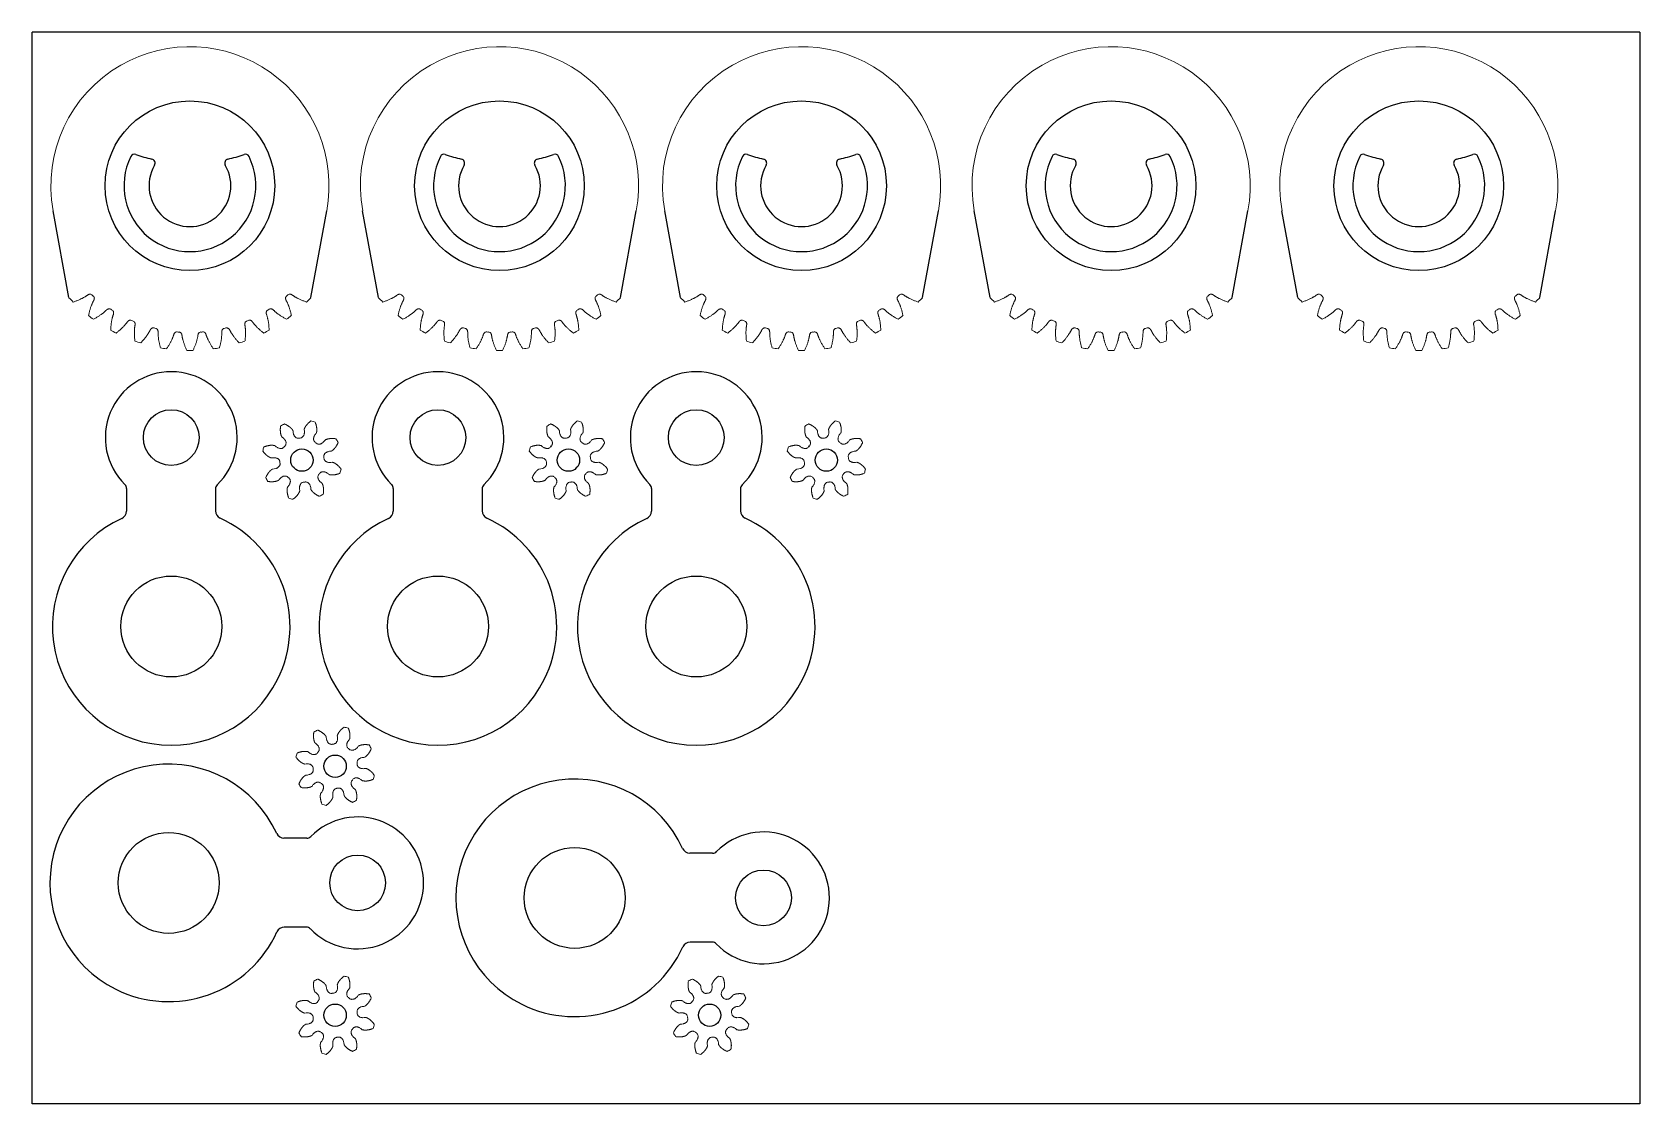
# Model space of a CAD drawing. Header units: inches. Extents: x -135.5 to -117.5, y -14 to -2.
import ezdxf

# ---------------------------------------------------------------- set-up
doc = ezdxf.new("R2010")
doc.units = ezdxf.units.IN
doc.header["$MEASUREMENT"] = 0
for name, color, linetype in [('Layer4', 6, 'Continuous'), ('Layer5', 3, 'Continuous'), ('Layer6', 2, 'Continuous')]:
    doc.layers.add(name, color=color, linetype=linetype)

msp = doc.modelspace()

# ---------------------------------------------------------------- linework, layer by layer
at = {"color": 7, "linetype": 'Continuous', "lineweight": 15}
for centre, radius, start, end in [((-133.703, -3.7), 1.557, 349.6389, 119.7812), ((-130.237, -3.7), 1.557, 349.6389, 119.7812), ((-126.855, -3.7), 1.557, 349.6389, 119.7812), ((-123.389, -3.7), 1.557, 349.6389, 119.7812), ((-119.944, -3.7), 1.557, 349.6389, 119.7812), ((-133.703, -3.7), 1.557, 119.7812, 190.3611), ((-130.237, -3.7), 1.557, 119.7812, 190.3611), ((-126.855, -3.7), 1.557, 119.7812, 190.3611), ((-123.389, -3.7), 1.557, 119.7812, 190.3611), ((-119.944, -3.7), 1.557, 119.7812, 190.3611), ((-133.703, -3.7), 1.845, 222.7857, 224.9066), ((-133.703, -3.7), 1.845, 222.7857, 224.9066), ((-133.703, -3.7), 1.643, 228.1079, 228.8152), ((-133.703, -3.7), 1.643, 228.1079, 228.8152), ((-133.703, -3.7), 1.643, 228.1079, 228.8152), ((-133.703, -3.7), 1.643, 228.1079, 228.8152), ((-133.703, -3.7), 1.643, 311.1848, 311.8921), ((-133.703, -3.7), 1.643, 311.1848, 311.8921), ((-133.703, -3.7), 1.845, 315.0934, 317.2143), ((-133.703, -3.7), 1.845, 315.0934, 317.2143), ((-130.237, -3.7), 1.845, 222.7857, 224.9066), ((-130.237, -3.7), 1.845, 222.7857, 224.9066), ((-130.237, -3.7), 1.643, 228.1079, 228.8152), ((-130.237, -3.7), 1.643, 228.1079, 228.8152), ((-130.237, -3.7), 1.643, 228.1079, 228.8152), ((-130.237, -3.7), 1.643, 228.1079, 228.8152), ((-130.237, -3.7), 1.643, 311.1848, 311.8921), ((-130.237, -3.7), 1.643, 311.1848, 311.8921), ((-130.237, -3.7), 1.845, 315.0934, 317.2143), ((-130.237, -3.7), 1.845, 315.0934, 317.2143), ((-126.855, -3.7), 1.845, 222.7857, 224.9066), ((-126.855, -3.7), 1.845, 222.7857, 224.9066), ((-126.855, -3.7), 1.643, 228.1079, 228.8152), ((-126.855, -3.7), 1.643, 228.1079, 228.8152), ((-126.855, -3.7), 1.643, 228.1079, 228.8152), ((-126.855, -3.7), 1.643, 228.1079, 228.8152), ((-126.855, -3.7), 1.643, 311.1848, 311.8921), ((-126.855, -3.7), 1.643, 311.1848, 311.8921), ((-126.855, -3.7), 1.845, 315.0934, 317.2143), ((-126.855, -3.7), 1.845, 315.0934, 317.2143), ((-123.389, -3.7), 1.845, 222.7857, 224.9066), ((-123.389, -3.7), 1.845, 222.7857, 224.9066), ((-123.389, -3.7), 1.643, 228.1079, 228.8152), ((-123.389, -3.7), 1.643, 228.1079, 228.8152), ((-123.389, -3.7), 1.643, 228.1079, 228.8152), ((-123.389, -3.7), 1.643, 228.1079, 228.8152), ((-123.389, -3.7), 1.643, 311.1848, 311.8921), ((-123.389, -3.7), 1.643, 311.1848, 311.8921), ((-123.389, -3.7), 1.845, 315.0934, 317.2143), ((-123.389, -3.7), 1.845, 315.0934, 317.2143), ((-119.944, -3.7), 1.845, 222.7857, 224.9066), ((-119.944, -3.7), 1.845, 222.7857, 224.9066), ((-119.944, -3.7), 1.643, 228.1079, 228.8152), ((-119.944, -3.7), 1.643, 228.1079, 228.8152), ((-119.944, -3.7), 1.643, 228.1079, 228.8152), ((-119.944, -3.7), 1.643, 228.1079, 228.8152), ((-119.944, -3.7), 1.643, 311.1848, 311.8921), ((-119.944, -3.7), 1.643, 311.1848, 311.8921), ((-119.944, -3.7), 1.845, 315.0934, 317.2143), ((-119.944, -3.7), 1.845, 315.0934, 317.2143), ((-133.703, -3.7), 1.845, 232.0165, 234.1373), ((-133.703, -3.7), 1.845, 232.0165, 234.1373), ((-133.703, -3.7), 1.845, 232.0165, 234.1373), ((-133.703, -3.7), 1.845, 232.0165, 234.1373), ((-133.703, -3.7), 1.643, 237.3386, 238.046), ((-133.703, -3.7), 1.643, 237.3386, 238.046), ((-133.703, -3.7), 1.643, 246.5694, 247.2768), ((-133.703, -3.7), 1.643, 246.5694, 247.2768), ((-133.703, -3.7), 1.643, 292.7232, 293.4306), ((-133.703, -3.7), 1.643, 292.7232, 293.4306), ((-133.703, -3.7), 1.643, 301.954, 302.6614), ((-133.703, -3.7), 1.643, 301.954, 302.6614), ((-133.703, -3.7), 1.845, 305.8627, 307.9835), ((-133.703, -3.7), 1.845, 305.8627, 307.9835), ((-130.237, -3.7), 1.845, 232.0165, 234.1373), ((-130.237, -3.7), 1.845, 232.0165, 234.1373), ((-130.237, -3.7), 1.845, 232.0165, 234.1373), ((-130.237, -3.7), 1.845, 232.0165, 234.1373), ((-130.237, -3.7), 1.643, 237.3386, 238.046), ((-130.237, -3.7), 1.643, 237.3386, 238.046), ((-130.237, -3.7), 1.643, 246.5694, 247.2768), ((-130.237, -3.7), 1.643, 246.5694, 247.2768), ((-130.237, -3.7), 1.643, 292.7232, 293.4306), ((-130.237, -3.7), 1.643, 292.7232, 293.4306), ((-130.237, -3.7), 1.643, 301.954, 302.6614), ((-130.237, -3.7), 1.643, 301.954, 302.6614), ((-130.237, -3.7), 1.845, 305.8627, 307.9835), ((-130.237, -3.7), 1.845, 305.8627, 307.9835), ((-126.855, -3.7), 1.845, 232.0165, 234.1373), ((-126.855, -3.7), 1.845, 232.0165, 234.1373), ((-126.855, -3.7), 1.845, 232.0165, 234.1373), ((-126.855, -3.7), 1.845, 232.0165, 234.1373), ((-126.855, -3.7), 1.643, 237.3386, 238.046), ((-126.855, -3.7), 1.643, 237.3386, 238.046), ((-126.855, -3.7), 1.643, 246.5694, 247.2768), ((-126.855, -3.7), 1.643, 246.5694, 247.2768), ((-126.855, -3.7), 1.643, 292.7232, 293.4306), ((-126.855, -3.7), 1.643, 292.7232, 293.4306), ((-126.855, -3.7), 1.643, 301.954, 302.6614), ((-126.855, -3.7), 1.643, 301.954, 302.6614), ((-126.855, -3.7), 1.845, 305.8627, 307.9835), ((-126.855, -3.7), 1.845, 305.8627, 307.9835), ((-123.389, -3.7), 1.845, 232.0165, 234.1373), ((-123.389, -3.7), 1.845, 232.0165, 234.1373), ((-123.389, -3.7), 1.845, 232.0165, 234.1373), ((-123.389, -3.7), 1.845, 232.0165, 234.1373), ((-123.389, -3.7), 1.643, 237.3386, 238.046), ((-123.389, -3.7), 1.643, 237.3386, 238.046), ((-123.389, -3.7), 1.643, 246.5694, 247.2768), ((-123.389, -3.7), 1.643, 246.5694, 247.2768), ((-123.389, -3.7), 1.643, 292.7232, 293.4306), ((-123.389, -3.7), 1.643, 292.7232, 293.4306), ((-123.389, -3.7), 1.643, 301.954, 302.6614), ((-123.389, -3.7), 1.643, 301.954, 302.6614), ((-123.389, -3.7), 1.845, 305.8627, 307.9835), ((-123.389, -3.7), 1.845, 305.8627, 307.9835), ((-119.944, -3.7), 1.845, 232.0165, 234.1373), ((-119.944, -3.7), 1.845, 232.0165, 234.1373), ((-119.944, -3.7), 1.845, 232.0165, 234.1373), ((-119.944, -3.7), 1.845, 232.0165, 234.1373), ((-119.944, -3.7), 1.643, 237.3386, 238.046), ((-119.944, -3.7), 1.643, 237.3386, 238.046), ((-119.944, -3.7), 1.643, 246.5694, 247.2768), ((-119.944, -3.7), 1.643, 246.5694, 247.2768), ((-119.944, -3.7), 1.643, 292.7232, 293.4306), ((-119.944, -3.7), 1.643, 292.7232, 293.4306), ((-119.944, -3.7), 1.643, 301.954, 302.6614), ((-119.944, -3.7), 1.643, 301.954, 302.6614), ((-119.944, -3.7), 1.845, 305.8627, 307.9835), ((-119.944, -3.7), 1.845, 305.8627, 307.9835), ((-133.703, -3.7), 1.845, 241.2473, 243.3681), ((-133.703, -3.7), 1.845, 241.2473, 243.3681), ((-133.703, -3.7), 1.643, 255.8002, 256.5075), ((-133.703, -3.7), 1.643, 255.8002, 256.5075), ((-133.703, -3.7), 1.643, 265.0309, 265.7383), ((-133.703, -3.7), 1.643, 265.0309, 265.7383), ((-133.703, -3.7), 1.643, 274.2617, 274.9691), ((-133.703, -3.7), 1.643, 274.2617, 274.9691), ((-133.703, -3.7), 1.643, 283.4925, 284.1998), ((-133.703, -3.7), 1.643, 283.4925, 284.1998), ((-133.703, -3.7), 1.845, 296.6319, 298.7527), ((-133.703, -3.7), 1.845, 296.6319, 298.7527), ((-130.237, -3.7), 1.845, 241.2473, 243.3681), ((-130.237, -3.7), 1.845, 241.2473, 243.3681), ((-130.237, -3.7), 1.643, 255.8002, 256.5075), ((-130.237, -3.7), 1.643, 255.8002, 256.5075), ((-130.237, -3.7), 1.643, 265.0309, 265.7383), ((-130.237, -3.7), 1.643, 265.0309, 265.7383), ((-130.237, -3.7), 1.643, 274.2617, 274.9691), ((-130.237, -3.7), 1.643, 274.2617, 274.9691), ((-130.237, -3.7), 1.643, 283.4925, 284.1998), ((-130.237, -3.7), 1.643, 283.4925, 284.1998), ((-130.237, -3.7), 1.845, 296.6319, 298.7527), ((-130.237, -3.7), 1.845, 296.6319, 298.7527), ((-126.855, -3.7), 1.845, 241.2473, 243.3681), ((-126.855, -3.7), 1.845, 241.2473, 243.3681), ((-126.855, -3.7), 1.643, 255.8002, 256.5075), ((-126.855, -3.7), 1.643, 255.8002, 256.5075), ((-126.855, -3.7), 1.643, 265.0309, 265.7383), ((-126.855, -3.7), 1.643, 265.0309, 265.7383), ((-126.855, -3.7), 1.643, 274.2617, 274.9691), ((-126.855, -3.7), 1.643, 274.2617, 274.9691), ((-126.855, -3.7), 1.643, 283.4925, 284.1998), ((-126.855, -3.7), 1.643, 283.4925, 284.1998), ((-126.855, -3.7), 1.845, 296.6319, 298.7527), ((-126.855, -3.7), 1.845, 296.6319, 298.7527), ((-123.389, -3.7), 1.845, 241.2473, 243.3681), ((-123.389, -3.7), 1.845, 241.2473, 243.3681), ((-123.389, -3.7), 1.643, 255.8002, 256.5075), ((-123.389, -3.7), 1.643, 255.8002, 256.5075), ((-123.389, -3.7), 1.643, 265.0309, 265.7383), ((-123.389, -3.7), 1.643, 265.0309, 265.7383), ((-123.389, -3.7), 1.643, 274.2617, 274.9691), ((-123.389, -3.7), 1.643, 274.2617, 274.9691), ((-123.389, -3.7), 1.643, 283.4925, 284.1998), ((-123.389, -3.7), 1.643, 283.4925, 284.1998), ((-123.389, -3.7), 1.845, 296.6319, 298.7527), ((-123.389, -3.7), 1.845, 296.6319, 298.7527), ((-119.944, -3.7), 1.845, 241.2473, 243.3681), ((-119.944, -3.7), 1.845, 241.2473, 243.3681), ((-119.944, -3.7), 1.643, 255.8002, 256.5075), ((-119.944, -3.7), 1.643, 255.8002, 256.5075), ((-119.944, -3.7), 1.643, 265.0309, 265.7383), ((-119.944, -3.7), 1.643, 265.0309, 265.7383), ((-119.944, -3.7), 1.643, 274.2617, 274.9691), ((-119.944, -3.7), 1.643, 274.2617, 274.9691), ((-119.944, -3.7), 1.643, 283.4925, 284.1998), ((-119.944, -3.7), 1.643, 283.4925, 284.1998), ((-119.944, -3.7), 1.845, 296.6319, 298.7527), ((-119.944, -3.7), 1.845, 296.6319, 298.7527), ((-133.703, -3.7), 1.845, 250.478, 252.5989), ((-133.703, -3.7), 1.845, 250.478, 252.5989), ((-133.703, -3.7), 1.845, 259.7088, 261.8296), ((-133.703, -3.7), 1.845, 259.7088, 261.8296), ((-133.703, -3.7), 1.845, 268.9396, 271.0604), ((-133.703, -3.7), 1.845, 268.9396, 271.0604), ((-133.703, -3.7), 1.845, 278.1704, 280.2912), ((-133.703, -3.7), 1.845, 278.1704, 280.2912), ((-133.703, -3.7), 1.845, 287.4011, 289.522), ((-133.703, -3.7), 1.845, 287.4011, 289.522), ((-130.237, -3.7), 1.845, 250.478, 252.5989), ((-130.237, -3.7), 1.845, 250.478, 252.5989), ((-130.237, -3.7), 1.845, 259.7088, 261.8296), ((-130.237, -3.7), 1.845, 259.7088, 261.8296), ((-130.237, -3.7), 1.845, 268.9396, 271.0604), ((-130.237, -3.7), 1.845, 268.9396, 271.0604), ((-130.237, -3.7), 1.845, 278.1704, 280.2912), ((-130.237, -3.7), 1.845, 278.1704, 280.2912), ((-130.237, -3.7), 1.845, 287.4011, 289.522), ((-130.237, -3.7), 1.845, 287.4011, 289.522), ((-126.855, -3.7), 1.845, 250.478, 252.5989), ((-126.855, -3.7), 1.845, 250.478, 252.5989), ((-126.855, -3.7), 1.845, 259.7088, 261.8296), ((-126.855, -3.7), 1.845, 259.7088, 261.8296), ((-126.855, -3.7), 1.845, 268.9396, 271.0604), ((-126.855, -3.7), 1.845, 268.9396, 271.0604), ((-126.855, -3.7), 1.845, 278.1704, 280.2912), ((-126.855, -3.7), 1.845, 278.1704, 280.2912), ((-126.855, -3.7), 1.845, 287.4011, 289.522), ((-126.855, -3.7), 1.845, 287.4011, 289.522), ((-123.389, -3.7), 1.845, 250.478, 252.5989), ((-123.389, -3.7), 1.845, 250.478, 252.5989), ((-123.389, -3.7), 1.845, 259.7088, 261.8296), ((-123.389, -3.7), 1.845, 259.7088, 261.8296), ((-123.389, -3.7), 1.845, 268.9396, 271.0604), ((-123.389, -3.7), 1.845, 268.9396, 271.0604), ((-123.389, -3.7), 1.845, 278.1704, 280.2912), ((-123.389, -3.7), 1.845, 278.1704, 280.2912), ((-123.389, -3.7), 1.845, 287.4011, 289.522), ((-123.389, -3.7), 1.845, 287.4011, 289.522), ((-119.944, -3.7), 1.845, 250.478, 252.5989), ((-119.944, -3.7), 1.845, 250.478, 252.5989), ((-119.944, -3.7), 1.845, 259.7088, 261.8296), ((-119.944, -3.7), 1.845, 259.7088, 261.8296), ((-119.944, -3.7), 1.845, 268.9396, 271.0604), ((-119.944, -3.7), 1.845, 268.9396, 271.0604), ((-119.944, -3.7), 1.845, 278.1704, 280.2912), ((-119.944, -3.7), 1.845, 278.1704, 280.2912), ((-119.944, -3.7), 1.845, 287.4011, 289.522), ((-119.944, -3.7), 1.845, 287.4011, 289.522), ((-132.449, -6.772), 0.45, 115.8274, 122.0297), ((-132.449, -6.772), 0.45, 70.8274, 77.0297), ((-129.465, -6.772), 0.45, 115.8274, 122.0297), ((-129.465, -6.772), 0.45, 70.8274, 77.0297), ((-126.577, -6.772), 0.45, 115.8274, 122.0297), ((-126.577, -6.772), 0.45, 70.8274, 77.0297), ((-132.449, -6.772), 0.45, 160.8274, 167.0297), ((-132.449, -6.772), 0.248, 94.7043, 98.1528), ((-132.449, -6.772), 0.248, 49.7043, 53.1528), ((-132.449, -6.772), 0.45, 25.8274, 32.0297), ((-129.465, -6.772), 0.45, 160.8274, 167.0297), ((-129.465, -6.772), 0.248, 94.7043, 98.1528), ((-129.465, -6.772), 0.248, 49.7043, 53.1528), ((-129.465, -6.772), 0.45, 25.8274, 32.0297), ((-126.577, -6.772), 0.45, 160.8274, 167.0297), ((-126.577, -6.772), 0.248, 94.7043, 98.1528), ((-126.577, -6.772), 0.248, 49.7043, 53.1528), ((-126.577, -6.772), 0.45, 25.8274, 32.0297), ((-132.449, -6.772), 0.248, 184.7043, 188.1528), ((-132.449, -6.772), 0.248, 4.7043, 8.1528), ((-129.465, -6.772), 0.248, 184.7043, 188.1528), ((-129.465, -6.772), 0.248, 4.7043, 8.1528), ((-126.577, -6.772), 0.248, 184.7043, 188.1528), ((-126.577, -6.772), 0.248, 4.7043, 8.1528), ((-132.449, -6.772), 0.45, 205.8274, 212.0297), ((-132.449, -6.772), 0.248, 229.7043, 233.1528), ((-132.449, -6.772), 0.248, 274.7043, 278.1528), ((-132.449, -6.772), 0.247, 319.7043, 323.1528), ((-132.449, -6.772), 0.45, 340.8274, 347.0297), ((-129.465, -6.772), 0.45, 205.8274, 212.0297), ((-129.465, -6.772), 0.248, 229.7043, 233.1528), ((-129.465, -6.772), 0.248, 274.7043, 278.1528), ((-129.465, -6.772), 0.247, 319.7043, 323.1528), ((-129.465, -6.772), 0.45, 340.8274, 347.0297), ((-126.577, -6.772), 0.45, 205.8274, 212.0297), ((-126.577, -6.772), 0.248, 229.7043, 233.1528), ((-126.577, -6.772), 0.248, 274.7043, 278.1528), ((-126.577, -6.772), 0.247, 319.7043, 323.1528), ((-126.577, -6.772), 0.45, 340.8274, 347.0297), ((-132.449, -6.772), 0.45, 250.8274, 257.0297), ((-132.449, -6.772), 0.45, 295.8274, 302.0297), ((-129.465, -6.772), 0.45, 250.8274, 257.0297), ((-129.465, -6.772), 0.45, 295.8274, 302.0297), ((-126.577, -6.772), 0.45, 250.8274, 257.0297), ((-126.577, -6.772), 0.45, 295.8274, 302.0297), ((-132.077, -10.2), 0.45, 115.8274, 122.0297), ((-132.077, -10.2), 0.45, 70.8274, 77.0297), ((-132.077, -10.2), 0.45, 160.8274, 167.0297), ((-132.077, -10.2), 0.248, 139.7043, 143.1528), ((-132.077, -10.2), 0.248, 94.7043, 98.1528), ((-132.077, -10.2), 0.45, 25.8274, 32.0297), ((-132.077, -10.2), 0.248, 184.7043, 188.1528), ((-132.077, -10.2), 0.248, 4.7043, 8.1528), ((-132.077, -10.2), 0.45, 205.8274, 212.0297), ((-132.077, -10.2), 0.247, 229.7043, 233.1528), ((-132.077, -10.2), 0.248, 319.7043, 323.1528), ((-132.077, -10.2), 0.45, 340.8274, 347.0297), ((-132.077, -10.2), 0.248, 274.7043, 278.1528), ((-132.077, -10.2), 0.45, 295.8274, 302.0297), ((-132.077, -10.2), 0.45, 250.8274, 257.0297), ((-132.077, -12.988), 0.45, 115.8274, 122.0297), ((-132.077, -12.988), 0.45, 70.8274, 77.0297), ((-127.884, -12.988), 0.45, 115.8274, 122.0297), ((-127.884, -12.988), 0.45, 70.8274, 77.0297), ((-132.077, -12.988), 0.248, 94.7043, 98.1528), ((-132.077, -12.988), 0.45, 25.8274, 32.0297), ((-127.884, -12.988), 0.248, 94.7043, 98.1528), ((-127.884, -12.988), 0.45, 25.8274, 32.0297), ((-132.077, -12.988), 0.45, 160.8274, 167.0297), ((-132.077, -12.988), 0.248, 139.7043, 143.1528), ((-132.077, -12.988), 0.248, 4.7043, 8.1528), ((-127.884, -12.988), 0.45, 160.8274, 167.0297), ((-127.884, -12.988), 0.248, 139.7043, 143.1528), ((-127.884, -12.988), 0.248, 4.7043, 8.1528), ((-132.077, -12.988), 0.248, 184.7043, 188.1528), ((-132.077, -12.988), 0.248, 319.7043, 323.1528), ((-132.077, -12.988), 0.45, 340.8274, 347.0297), ((-127.884, -12.988), 0.248, 184.7043, 188.1528), ((-127.884, -12.988), 0.248, 319.7043, 323.1528), ((-127.884, -12.988), 0.45, 340.8274, 347.0297), ((-132.077, -12.988), 0.45, 205.8274, 212.0297), ((-132.077, -12.988), 0.247, 229.7043, 233.1528), ((-132.077, -12.988), 0.248, 274.7043, 278.1528), ((-127.884, -12.988), 0.45, 205.8274, 212.0297), ((-127.884, -12.988), 0.247, 229.7043, 233.1528), ((-127.884, -12.988), 0.248, 274.7043, 278.1528), ((-132.077, -12.988), 0.45, 250.8274, 257.0297), ((-132.077, -12.988), 0.45, 295.8274, 302.0297), ((-127.884, -12.988), 0.45, 250.8274, 257.0297), ((-127.884, -12.988), 0.45, 295.8274, 302.0297)]:
    msp.add_arc(centre, radius, start, end, dxfattribs=at)
for points, knots in [([(-134.799, -4.922), (-134.803, -4.919), (-134.811, -4.915), (-134.821, -4.914), (-134.828, -4.915), (-134.834, -4.916), (-134.839, -4.919), (-134.843, -4.921), (-134.847, -4.923), (-134.849, -4.924), (-134.852, -4.926), (-134.857, -4.93), (-134.864, -4.935), (-134.873, -4.94), (-134.882, -4.946), (-134.893, -4.952), (-134.904, -4.958), (-134.916, -4.964), (-134.93, -4.971), (-134.944, -4.977), (-134.96, -4.984), (-134.981, -4.992), (-134.998, -4.998), (-135.009, -5.002)], [0, 0, 0, 0, 0.065319, 0.1015914, 0.1312496, 0.1569439, 0.1807699, 0.2040979, 0.2158613, 0.2277962, 0.2399634, 0.266726, 0.305143, 0.3476854, 0.394353, 0.445146, 0.5000642, 0.5591077, 0.6222765, 0.6895706, 0.76099, 0.8365347, 0.986393, 0.986393, 0.986393, 0.986393]), ([(-134.799, -4.922), (-134.803, -4.919), (-134.811, -4.915), (-134.821, -4.914), (-134.828, -4.915), (-134.834, -4.916), (-134.839, -4.919), (-134.843, -4.921), (-134.847, -4.923), (-134.849, -4.924), (-134.852, -4.926), (-134.857, -4.93), (-134.864, -4.935), (-134.873, -4.94), (-134.882, -4.946), (-134.893, -4.952), (-134.904, -4.958), (-134.916, -4.964), (-134.93, -4.971), (-134.944, -4.977), (-134.96, -4.984), (-134.981, -4.992), (-134.998, -4.998), (-135.009, -5.002)], [0, 0, 0, 0, 0.065319, 0.1015914, 0.1312496, 0.1569439, 0.1807699, 0.2040979, 0.2158613, 0.2277962, 0.2399634, 0.266726, 0.305143, 0.3476854, 0.394353, 0.445146, 0.5000642, 0.5591077, 0.6222765, 0.6895706, 0.76099, 0.8365347, 0.986393, 0.986393, 0.986393, 0.986393]), ([(-134.838, -5.154), (-134.836, -5.142), (-134.832, -5.125), (-134.826, -5.102), (-134.821, -5.086), (-134.817, -5.071), (-134.812, -5.057), (-134.807, -5.044), (-134.802, -5.032), (-134.798, -5.021), (-134.793, -5.011), (-134.789, -5.002), (-134.785, -4.994), (-134.782, -4.989), (-134.78, -4.985), (-134.779, -4.983), (-134.777, -4.979), (-134.776, -4.975), (-134.774, -4.969), (-134.773, -4.963), (-134.773, -4.956), (-134.776, -4.946), (-134.78, -4.939), (-134.784, -4.936)], [0.013607, 0.013607, 0.013607, 0.013607, 0.1634653, 0.23901, 0.3104294, 0.3777235, 0.4408923, 0.4999358, 0.554854, 0.605647, 0.6523146, 0.694857, 0.733274, 0.7600366, 0.7722038, 0.7841387, 0.7959021, 0.8192301, 0.8430561, 0.8687504, 0.8984086, 0.934681, 1, 1, 1, 1]), ([(-134.838, -5.154), (-134.836, -5.142), (-134.832, -5.125), (-134.826, -5.102), (-134.821, -5.086), (-134.817, -5.071), (-134.812, -5.057), (-134.807, -5.044), (-134.802, -5.032), (-134.798, -5.021), (-134.793, -5.011), (-134.789, -5.002), (-134.785, -4.994), (-134.782, -4.989), (-134.78, -4.985), (-134.779, -4.983), (-134.777, -4.979), (-134.776, -4.975), (-134.774, -4.969), (-134.773, -4.963), (-134.773, -4.956), (-134.776, -4.946), (-134.78, -4.939), (-134.784, -4.936)], [0.013607, 0.013607, 0.013607, 0.013607, 0.1634653, 0.23901, 0.3104294, 0.3777235, 0.4408923, 0.4999358, 0.554854, 0.605647, 0.6523146, 0.694857, 0.733274, 0.7600366, 0.7722038, 0.7841387, 0.7959021, 0.8192301, 0.8430561, 0.8687504, 0.8984086, 0.934681, 1, 1, 1, 1]), ([(-134.838, -5.154), (-134.836, -5.142), (-134.832, -5.125), (-134.826, -5.102), (-134.821, -5.086), (-134.817, -5.071), (-134.812, -5.057), (-134.807, -5.044), (-134.802, -5.032), (-134.798, -5.021), (-134.793, -5.011), (-134.789, -5.002), (-134.785, -4.994), (-134.782, -4.989), (-134.78, -4.985), (-134.779, -4.983), (-134.777, -4.979), (-134.776, -4.975), (-134.774, -4.969), (-134.773, -4.963), (-134.773, -4.956), (-134.776, -4.946), (-134.78, -4.939), (-134.784, -4.936)], [0.013607, 0.013607, 0.013607, 0.013607, 0.1634653, 0.23901, 0.3104294, 0.3777235, 0.4408923, 0.4999358, 0.554854, 0.605647, 0.6523146, 0.694857, 0.733274, 0.7600366, 0.7722038, 0.7841387, 0.7959021, 0.8192301, 0.8430561, 0.8687504, 0.8984086, 0.934681, 1, 1, 1, 1]), ([(-134.838, -5.154), (-134.836, -5.142), (-134.832, -5.125), (-134.826, -5.102), (-134.821, -5.086), (-134.817, -5.071), (-134.812, -5.057), (-134.807, -5.044), (-134.802, -5.032), (-134.798, -5.021), (-134.793, -5.011), (-134.789, -5.002), (-134.785, -4.994), (-134.782, -4.989), (-134.78, -4.985), (-134.779, -4.983), (-134.777, -4.979), (-134.776, -4.975), (-134.774, -4.969), (-134.773, -4.963), (-134.773, -4.956), (-134.776, -4.946), (-134.78, -4.939), (-134.784, -4.936)], [0.013607, 0.013607, 0.013607, 0.013607, 0.1634653, 0.23901, 0.3104294, 0.3777235, 0.4408923, 0.4999358, 0.554854, 0.605647, 0.6523146, 0.694857, 0.733274, 0.7600366, 0.7722038, 0.7841387, 0.7959021, 0.8192301, 0.8430561, 0.8687504, 0.8984086, 0.934681, 1, 1, 1, 1]), ([(-132.621, -4.936), (-132.625, -4.939), (-132.63, -4.946), (-132.632, -4.956), (-132.632, -4.963), (-132.631, -4.969), (-132.629, -4.975), (-132.628, -4.979), (-132.626, -4.983), (-132.625, -4.985), (-132.623, -4.989), (-132.62, -4.994), (-132.616, -5.002), (-132.612, -5.011), (-132.608, -5.021), (-132.603, -5.032), (-132.598, -5.044), (-132.593, -5.057), (-132.589, -5.071), (-132.584, -5.086), (-132.579, -5.102), (-132.573, -5.125), (-132.569, -5.142), (-132.567, -5.154)], [0, 0, 0, 0, 0.065319, 0.1015914, 0.1312496, 0.1569439, 0.1807699, 0.2040979, 0.2158613, 0.2277962, 0.2399634, 0.266726, 0.305143, 0.3476854, 0.394353, 0.445146, 0.5000642, 0.5591077, 0.6222765, 0.6895706, 0.76099, 0.8365347, 0.986393, 0.986393, 0.986393, 0.986393]), ([(-132.396, -5.002), (-132.407, -4.998), (-132.424, -4.992), (-132.445, -4.984), (-132.461, -4.977), (-132.475, -4.971), (-132.489, -4.964), (-132.501, -4.958), (-132.513, -4.952), (-132.523, -4.946), (-132.532, -4.94), (-132.541, -4.935), (-132.548, -4.93), (-132.553, -4.926), (-132.556, -4.924), (-132.558, -4.923), (-132.562, -4.921), (-132.566, -4.919), (-132.571, -4.916), (-132.577, -4.915), (-132.584, -4.914), (-132.595, -4.915), (-132.602, -4.919), (-132.606, -4.922)], [0.013607, 0.013607, 0.013607, 0.013607, 0.1634653, 0.23901, 0.3104294, 0.3777235, 0.4408923, 0.4999358, 0.554854, 0.605647, 0.6523146, 0.694857, 0.733274, 0.7600366, 0.7722038, 0.7841387, 0.7959021, 0.8192301, 0.8430561, 0.8687504, 0.8984086, 0.934681, 1, 1, 1, 1]), ([(-131.333, -4.922), (-131.337, -4.919), (-131.345, -4.915), (-131.355, -4.914), (-131.362, -4.915), (-131.368, -4.916), (-131.374, -4.919), (-131.378, -4.921), (-131.381, -4.923), (-131.383, -4.924), (-131.386, -4.926), (-131.391, -4.93), (-131.398, -4.935), (-131.407, -4.94), (-131.416, -4.946), (-131.427, -4.952), (-131.438, -4.958), (-131.45, -4.964), (-131.464, -4.971), (-131.478, -4.977), (-131.494, -4.984), (-131.516, -4.992), (-131.532, -4.998), (-131.543, -5.002)], [0, 0, 0, 0, 0.065319, 0.1015914, 0.1312496, 0.1569439, 0.1807699, 0.2040979, 0.2158613, 0.2277962, 0.2399634, 0.266726, 0.305143, 0.3476854, 0.394353, 0.445146, 0.5000642, 0.5591077, 0.6222765, 0.6895706, 0.76099, 0.8365347, 0.986393, 0.986393, 0.986393, 0.986393]), ([(-131.333, -4.922), (-131.337, -4.919), (-131.345, -4.915), (-131.355, -4.914), (-131.362, -4.915), (-131.368, -4.916), (-131.374, -4.919), (-131.378, -4.921), (-131.381, -4.923), (-131.383, -4.924), (-131.386, -4.926), (-131.391, -4.93), (-131.398, -4.935), (-131.407, -4.94), (-131.416, -4.946), (-131.427, -4.952), (-131.438, -4.958), (-131.45, -4.964), (-131.464, -4.971), (-131.478, -4.977), (-131.494, -4.984), (-131.516, -4.992), (-131.532, -4.998), (-131.543, -5.002)], [0, 0, 0, 0, 0.065319, 0.1015914, 0.1312496, 0.1569439, 0.1807699, 0.2040979, 0.2158613, 0.2277962, 0.2399634, 0.266726, 0.305143, 0.3476854, 0.394353, 0.445146, 0.5000642, 0.5591077, 0.6222765, 0.6895706, 0.76099, 0.8365347, 0.986393, 0.986393, 0.986393, 0.986393]), ([(-131.372, -5.154), (-131.37, -5.142), (-131.366, -5.125), (-131.36, -5.102), (-131.355, -5.086), (-131.351, -5.071), (-131.346, -5.057), (-131.341, -5.044), (-131.336, -5.032), (-131.332, -5.021), (-131.327, -5.011), (-131.323, -5.002), (-131.319, -4.994), (-131.316, -4.989), (-131.314, -4.985), (-131.313, -4.983), (-131.311, -4.979), (-131.31, -4.975), (-131.308, -4.969), (-131.307, -4.963), (-131.307, -4.956), (-131.31, -4.946), (-131.314, -4.939), (-131.318, -4.936)], [0.013607, 0.013607, 0.013607, 0.013607, 0.1634653, 0.23901, 0.3104294, 0.3777235, 0.4408923, 0.4999358, 0.554854, 0.605647, 0.6523146, 0.694857, 0.733274, 0.7600366, 0.7722038, 0.7841387, 0.7959021, 0.8192301, 0.8430561, 0.8687504, 0.8984086, 0.934681, 1, 1, 1, 1]), ([(-131.372, -5.154), (-131.37, -5.142), (-131.366, -5.125), (-131.36, -5.102), (-131.355, -5.086), (-131.351, -5.071), (-131.346, -5.057), (-131.341, -5.044), (-131.336, -5.032), (-131.332, -5.021), (-131.327, -5.011), (-131.323, -5.002), (-131.319, -4.994), (-131.316, -4.989), (-131.314, -4.985), (-131.313, -4.983), (-131.311, -4.979), (-131.31, -4.975), (-131.308, -4.969), (-131.307, -4.963), (-131.307, -4.956), (-131.31, -4.946), (-131.314, -4.939), (-131.318, -4.936)], [0.013607, 0.013607, 0.013607, 0.013607, 0.1634653, 0.23901, 0.3104294, 0.3777235, 0.4408923, 0.4999358, 0.554854, 0.605647, 0.6523146, 0.694857, 0.733274, 0.7600366, 0.7722038, 0.7841387, 0.7959021, 0.8192301, 0.8430561, 0.8687504, 0.8984086, 0.934681, 1, 1, 1, 1]), ([(-131.372, -5.154), (-131.37, -5.142), (-131.366, -5.125), (-131.36, -5.102), (-131.355, -5.086), (-131.351, -5.071), (-131.346, -5.057), (-131.341, -5.044), (-131.336, -5.032), (-131.332, -5.021), (-131.327, -5.011), (-131.323, -5.002), (-131.319, -4.994), (-131.316, -4.989), (-131.314, -4.985), (-131.313, -4.983), (-131.311, -4.979), (-131.31, -4.975), (-131.308, -4.969), (-131.307, -4.963), (-131.307, -4.956), (-131.31, -4.946), (-131.314, -4.939), (-131.318, -4.936)], [0.013607, 0.013607, 0.013607, 0.013607, 0.1634653, 0.23901, 0.3104294, 0.3777235, 0.4408923, 0.4999358, 0.554854, 0.605647, 0.6523146, 0.694857, 0.733274, 0.7600366, 0.7722038, 0.7841387, 0.7959021, 0.8192301, 0.8430561, 0.8687504, 0.8984086, 0.934681, 1, 1, 1, 1]), ([(-131.372, -5.154), (-131.37, -5.142), (-131.366, -5.125), (-131.36, -5.102), (-131.355, -5.086), (-131.351, -5.071), (-131.346, -5.057), (-131.341, -5.044), (-131.336, -5.032), (-131.332, -5.021), (-131.327, -5.011), (-131.323, -5.002), (-131.319, -4.994), (-131.316, -4.989), (-131.314, -4.985), (-131.313, -4.983), (-131.311, -4.979), (-131.31, -4.975), (-131.308, -4.969), (-131.307, -4.963), (-131.307, -4.956), (-131.31, -4.946), (-131.314, -4.939), (-131.318, -4.936)], [0.013607, 0.013607, 0.013607, 0.013607, 0.1634653, 0.23901, 0.3104294, 0.3777235, 0.4408923, 0.4999358, 0.554854, 0.605647, 0.6523146, 0.694857, 0.733274, 0.7600366, 0.7722038, 0.7841387, 0.7959021, 0.8192301, 0.8430561, 0.8687504, 0.8984086, 0.934681, 1, 1, 1, 1]), ([(-129.155, -4.936), (-129.159, -4.939), (-129.164, -4.946), (-129.166, -4.956), (-129.166, -4.963), (-129.165, -4.969), (-129.164, -4.975), (-129.162, -4.979), (-129.16, -4.983), (-129.159, -4.985), (-129.157, -4.989), (-129.154, -4.994), (-129.151, -5.002), (-129.146, -5.011), (-129.142, -5.021), (-129.137, -5.032), (-129.132, -5.044), (-129.127, -5.057), (-129.123, -5.071), (-129.118, -5.086), (-129.113, -5.102), (-129.107, -5.125), (-129.104, -5.142), (-129.101, -5.154)], [0, 0, 0, 0, 0.065319, 0.1015914, 0.1312496, 0.1569439, 0.1807699, 0.2040979, 0.2158613, 0.2277962, 0.2399634, 0.266726, 0.305143, 0.3476854, 0.394353, 0.445146, 0.5000642, 0.5591077, 0.6222765, 0.6895706, 0.76099, 0.8365347, 0.986393, 0.986393, 0.986393, 0.986393]), ([(-128.93, -5.002), (-128.941, -4.998), (-128.958, -4.992), (-128.98, -4.984), (-128.995, -4.977), (-129.01, -4.971), (-129.023, -4.964), (-129.035, -4.958), (-129.047, -4.952), (-129.057, -4.946), (-129.067, -4.94), (-129.075, -4.935), (-129.082, -4.93), (-129.087, -4.926), (-129.09, -4.924), (-129.093, -4.923), (-129.096, -4.921), (-129.1, -4.919), (-129.105, -4.916), (-129.111, -4.915), (-129.118, -4.914), (-129.129, -4.915), (-129.136, -4.919), (-129.14, -4.922)], [0.013607, 0.013607, 0.013607, 0.013607, 0.1634653, 0.23901, 0.3104294, 0.3777235, 0.4408923, 0.4999358, 0.554854, 0.605647, 0.6523146, 0.694857, 0.733274, 0.7600366, 0.7722038, 0.7841387, 0.7959021, 0.8192301, 0.8430561, 0.8687504, 0.8984086, 0.934681, 1, 1, 1, 1]), ([(-127.952, -4.922), (-127.955, -4.919), (-127.963, -4.915), (-127.973, -4.914), (-127.98, -4.915), (-127.986, -4.916), (-127.992, -4.919), (-127.996, -4.921), (-127.999, -4.923), (-128.001, -4.924), (-128.005, -4.926), (-128.01, -4.93), (-128.017, -4.935), (-128.025, -4.94), (-128.034, -4.946), (-128.045, -4.952), (-128.056, -4.958), (-128.069, -4.964), (-128.082, -4.971), (-128.096, -4.977), (-128.112, -4.984), (-128.134, -4.992), (-128.15, -4.998), (-128.162, -5.002)], [0, 0, 0, 0, 0.065319, 0.1015914, 0.1312496, 0.1569439, 0.1807699, 0.2040979, 0.2158613, 0.2277962, 0.2399634, 0.266726, 0.305143, 0.3476854, 0.394353, 0.445146, 0.5000642, 0.5591077, 0.6222765, 0.6895706, 0.76099, 0.8365347, 0.986393, 0.986393, 0.986393, 0.986393]), ([(-127.952, -4.922), (-127.955, -4.919), (-127.963, -4.915), (-127.973, -4.914), (-127.98, -4.915), (-127.986, -4.916), (-127.992, -4.919), (-127.996, -4.921), (-127.999, -4.923), (-128.001, -4.924), (-128.005, -4.926), (-128.01, -4.93), (-128.017, -4.935), (-128.025, -4.94), (-128.034, -4.946), (-128.045, -4.952), (-128.056, -4.958), (-128.069, -4.964), (-128.082, -4.971), (-128.096, -4.977), (-128.112, -4.984), (-128.134, -4.992), (-128.15, -4.998), (-128.162, -5.002)], [0, 0, 0, 0, 0.065319, 0.1015914, 0.1312496, 0.1569439, 0.1807699, 0.2040979, 0.2158613, 0.2277962, 0.2399634, 0.266726, 0.305143, 0.3476854, 0.394353, 0.445146, 0.5000642, 0.5591077, 0.6222765, 0.6895706, 0.76099, 0.8365347, 0.986393, 0.986393, 0.986393, 0.986393]), ([(-127.99, -5.154), (-127.988, -5.142), (-127.984, -5.125), (-127.978, -5.102), (-127.974, -5.086), (-127.969, -5.071), (-127.964, -5.057), (-127.959, -5.044), (-127.955, -5.032), (-127.95, -5.021), (-127.945, -5.011), (-127.941, -5.002), (-127.937, -4.994), (-127.934, -4.989), (-127.932, -4.985), (-127.931, -4.983), (-127.93, -4.979), (-127.928, -4.975), (-127.926, -4.969), (-127.925, -4.963), (-127.926, -4.956), (-127.928, -4.946), (-127.933, -4.939), (-127.936, -4.936)], [0.013607, 0.013607, 0.013607, 0.013607, 0.1634653, 0.23901, 0.3104294, 0.3777235, 0.4408923, 0.4999358, 0.554854, 0.605647, 0.6523146, 0.694857, 0.733274, 0.7600366, 0.7722038, 0.7841387, 0.7959021, 0.8192301, 0.8430561, 0.8687504, 0.8984086, 0.934681, 1, 1, 1, 1]), ([(-127.99, -5.154), (-127.988, -5.142), (-127.984, -5.125), (-127.978, -5.102), (-127.974, -5.086), (-127.969, -5.071), (-127.964, -5.057), (-127.959, -5.044), (-127.955, -5.032), (-127.95, -5.021), (-127.945, -5.011), (-127.941, -5.002), (-127.937, -4.994), (-127.934, -4.989), (-127.932, -4.985), (-127.931, -4.983), (-127.93, -4.979), (-127.928, -4.975), (-127.926, -4.969), (-127.925, -4.963), (-127.926, -4.956), (-127.928, -4.946), (-127.933, -4.939), (-127.936, -4.936)], [0.013607, 0.013607, 0.013607, 0.013607, 0.1634653, 0.23901, 0.3104294, 0.3777235, 0.4408923, 0.4999358, 0.554854, 0.605647, 0.6523146, 0.694857, 0.733274, 0.7600366, 0.7722038, 0.7841387, 0.7959021, 0.8192301, 0.8430561, 0.8687504, 0.8984086, 0.934681, 1, 1, 1, 1]), ([(-127.99, -5.154), (-127.988, -5.142), (-127.984, -5.125), (-127.978, -5.102), (-127.974, -5.086), (-127.969, -5.071), (-127.964, -5.057), (-127.959, -5.044), (-127.955, -5.032), (-127.95, -5.021), (-127.945, -5.011), (-127.941, -5.002), (-127.937, -4.994), (-127.934, -4.989), (-127.932, -4.985), (-127.931, -4.983), (-127.93, -4.979), (-127.928, -4.975), (-127.926, -4.969), (-127.925, -4.963), (-127.926, -4.956), (-127.928, -4.946), (-127.933, -4.939), (-127.936, -4.936)], [0.013607, 0.013607, 0.013607, 0.013607, 0.1634653, 0.23901, 0.3104294, 0.3777235, 0.4408923, 0.4999358, 0.554854, 0.605647, 0.6523146, 0.694857, 0.733274, 0.7600366, 0.7722038, 0.7841387, 0.7959021, 0.8192301, 0.8430561, 0.8687504, 0.8984086, 0.934681, 1, 1, 1, 1]), ([(-127.99, -5.154), (-127.988, -5.142), (-127.984, -5.125), (-127.978, -5.102), (-127.974, -5.086), (-127.969, -5.071), (-127.964, -5.057), (-127.959, -5.044), (-127.955, -5.032), (-127.95, -5.021), (-127.945, -5.011), (-127.941, -5.002), (-127.937, -4.994), (-127.934, -4.989), (-127.932, -4.985), (-127.931, -4.983), (-127.93, -4.979), (-127.928, -4.975), (-127.926, -4.969), (-127.925, -4.963), (-127.926, -4.956), (-127.928, -4.946), (-127.933, -4.939), (-127.936, -4.936)], [0.013607, 0.013607, 0.013607, 0.013607, 0.1634653, 0.23901, 0.3104294, 0.3777235, 0.4408923, 0.4999358, 0.554854, 0.605647, 0.6523146, 0.694857, 0.733274, 0.7600366, 0.7722038, 0.7841387, 0.7959021, 0.8192301, 0.8430561, 0.8687504, 0.8984086, 0.934681, 1, 1, 1, 1]), ([(-125.773, -4.936), (-125.777, -4.939), (-125.782, -4.946), (-125.784, -4.956), (-125.784, -4.963), (-125.783, -4.969), (-125.782, -4.975), (-125.78, -4.979), (-125.779, -4.983), (-125.777, -4.985), (-125.775, -4.989), (-125.773, -4.994), (-125.769, -5.002), (-125.764, -5.011), (-125.76, -5.021), (-125.755, -5.032), (-125.75, -5.044), (-125.746, -5.057), (-125.741, -5.071), (-125.736, -5.086), (-125.731, -5.102), (-125.726, -5.125), (-125.722, -5.142), (-125.719, -5.154)], [0, 0, 0, 0, 0.065319, 0.1015914, 0.1312496, 0.1569439, 0.1807699, 0.2040979, 0.2158613, 0.2277962, 0.2399634, 0.266726, 0.305143, 0.3476854, 0.394353, 0.445146, 0.5000642, 0.5591077, 0.6222765, 0.6895706, 0.76099, 0.8365347, 0.986393, 0.986393, 0.986393, 0.986393]), ([(-125.548, -5.002), (-125.559, -4.998), (-125.576, -4.992), (-125.598, -4.984), (-125.613, -4.977), (-125.628, -4.971), (-125.641, -4.964), (-125.653, -4.958), (-125.665, -4.952), (-125.675, -4.946), (-125.685, -4.94), (-125.693, -4.935), (-125.7, -4.93), (-125.705, -4.926), (-125.708, -4.924), (-125.711, -4.923), (-125.714, -4.921), (-125.718, -4.919), (-125.723, -4.916), (-125.729, -4.915), (-125.737, -4.914), (-125.747, -4.915), (-125.754, -4.919), (-125.758, -4.922)], [0.013607, 0.013607, 0.013607, 0.013607, 0.1634653, 0.23901, 0.3104294, 0.3777235, 0.4408923, 0.4999358, 0.554854, 0.605647, 0.6523146, 0.694857, 0.733274, 0.7600366, 0.7722038, 0.7841387, 0.7959021, 0.8192301, 0.8430561, 0.8687504, 0.8984086, 0.934681, 1, 1, 1, 1]), ([(-124.486, -4.922), (-124.49, -4.919), (-124.497, -4.915), (-124.507, -4.914), (-124.514, -4.915), (-124.52, -4.916), (-124.526, -4.919), (-124.53, -4.921), (-124.533, -4.923), (-124.535, -4.924), (-124.539, -4.926), (-124.544, -4.93), (-124.551, -4.935), (-124.559, -4.94), (-124.569, -4.946), (-124.579, -4.952), (-124.59, -4.958), (-124.603, -4.964), (-124.616, -4.971), (-124.631, -4.977), (-124.646, -4.984), (-124.668, -4.992), (-124.684, -4.998), (-124.696, -5.002)], [0, 0, 0, 0, 0.065319, 0.1015914, 0.1312496, 0.1569439, 0.1807699, 0.2040979, 0.2158613, 0.2277962, 0.2399634, 0.266726, 0.305143, 0.3476854, 0.394353, 0.445146, 0.5000642, 0.5591077, 0.6222765, 0.6895706, 0.76099, 0.8365347, 0.986393, 0.986393, 0.986393, 0.986393]), ([(-124.486, -4.922), (-124.49, -4.919), (-124.497, -4.915), (-124.507, -4.914), (-124.514, -4.915), (-124.52, -4.916), (-124.526, -4.919), (-124.53, -4.921), (-124.533, -4.923), (-124.535, -4.924), (-124.539, -4.926), (-124.544, -4.93), (-124.551, -4.935), (-124.559, -4.94), (-124.569, -4.946), (-124.579, -4.952), (-124.59, -4.958), (-124.603, -4.964), (-124.616, -4.971), (-124.631, -4.977), (-124.646, -4.984), (-124.668, -4.992), (-124.684, -4.998), (-124.696, -5.002)], [0, 0, 0, 0, 0.065319, 0.1015914, 0.1312496, 0.1569439, 0.1807699, 0.2040979, 0.2158613, 0.2277962, 0.2399634, 0.266726, 0.305143, 0.3476854, 0.394353, 0.445146, 0.5000642, 0.5591077, 0.6222765, 0.6895706, 0.76099, 0.8365347, 0.986393, 0.986393, 0.986393, 0.986393]), ([(-124.524, -5.154), (-124.522, -5.142), (-124.518, -5.125), (-124.512, -5.102), (-124.508, -5.086), (-124.503, -5.071), (-124.498, -5.057), (-124.493, -5.044), (-124.489, -5.032), (-124.484, -5.021), (-124.479, -5.011), (-124.475, -5.002), (-124.471, -4.994), (-124.468, -4.989), (-124.466, -4.985), (-124.465, -4.983), (-124.464, -4.979), (-124.462, -4.975), (-124.461, -4.969), (-124.46, -4.963), (-124.46, -4.956), (-124.462, -4.946), (-124.467, -4.939), (-124.471, -4.936)], [0.013607, 0.013607, 0.013607, 0.013607, 0.1634653, 0.23901, 0.3104294, 0.3777235, 0.4408923, 0.4999358, 0.554854, 0.605647, 0.6523146, 0.694857, 0.733274, 0.7600366, 0.7722038, 0.7841387, 0.7959021, 0.8192301, 0.8430561, 0.8687504, 0.8984086, 0.934681, 1, 1, 1, 1]), ([(-124.524, -5.154), (-124.522, -5.142), (-124.518, -5.125), (-124.512, -5.102), (-124.508, -5.086), (-124.503, -5.071), (-124.498, -5.057), (-124.493, -5.044), (-124.489, -5.032), (-124.484, -5.021), (-124.479, -5.011), (-124.475, -5.002), (-124.471, -4.994), (-124.468, -4.989), (-124.466, -4.985), (-124.465, -4.983), (-124.464, -4.979), (-124.462, -4.975), (-124.461, -4.969), (-124.46, -4.963), (-124.46, -4.956), (-124.462, -4.946), (-124.467, -4.939), (-124.471, -4.936)], [0.013607, 0.013607, 0.013607, 0.013607, 0.1634653, 0.23901, 0.3104294, 0.3777235, 0.4408923, 0.4999358, 0.554854, 0.605647, 0.6523146, 0.694857, 0.733274, 0.7600366, 0.7722038, 0.7841387, 0.7959021, 0.8192301, 0.8430561, 0.8687504, 0.8984086, 0.934681, 1, 1, 1, 1]), ([(-124.524, -5.154), (-124.522, -5.142), (-124.518, -5.125), (-124.512, -5.102), (-124.508, -5.086), (-124.503, -5.071), (-124.498, -5.057), (-124.493, -5.044), (-124.489, -5.032), (-124.484, -5.021), (-124.479, -5.011), (-124.475, -5.002), (-124.471, -4.994), (-124.468, -4.989), (-124.466, -4.985), (-124.465, -4.983), (-124.464, -4.979), (-124.462, -4.975), (-124.461, -4.969), (-124.46, -4.963), (-124.46, -4.956), (-124.462, -4.946), (-124.467, -4.939), (-124.471, -4.936)], [0.013607, 0.013607, 0.013607, 0.013607, 0.1634653, 0.23901, 0.3104294, 0.3777235, 0.4408923, 0.4999358, 0.554854, 0.605647, 0.6523146, 0.694857, 0.733274, 0.7600366, 0.7722038, 0.7841387, 0.7959021, 0.8192301, 0.8430561, 0.8687504, 0.8984086, 0.934681, 1, 1, 1, 1]), ([(-124.524, -5.154), (-124.522, -5.142), (-124.518, -5.125), (-124.512, -5.102), (-124.508, -5.086), (-124.503, -5.071), (-124.498, -5.057), (-124.493, -5.044), (-124.489, -5.032), (-124.484, -5.021), (-124.479, -5.011), (-124.475, -5.002), (-124.471, -4.994), (-124.468, -4.989), (-124.466, -4.985), (-124.465, -4.983), (-124.464, -4.979), (-124.462, -4.975), (-124.461, -4.969), (-124.46, -4.963), (-124.46, -4.956), (-124.462, -4.946), (-124.467, -4.939), (-124.471, -4.936)], [0.013607, 0.013607, 0.013607, 0.013607, 0.1634653, 0.23901, 0.3104294, 0.3777235, 0.4408923, 0.4999358, 0.554854, 0.605647, 0.6523146, 0.694857, 0.733274, 0.7600366, 0.7722038, 0.7841387, 0.7959021, 0.8192301, 0.8430561, 0.8687504, 0.8984086, 0.934681, 1, 1, 1, 1]), ([(-122.307, -4.936), (-122.311, -4.939), (-122.316, -4.946), (-122.318, -4.956), (-122.318, -4.963), (-122.317, -4.969), (-122.316, -4.975), (-122.314, -4.979), (-122.313, -4.983), (-122.311, -4.985), (-122.31, -4.989), (-122.307, -4.994), (-122.303, -5.002), (-122.298, -5.011), (-122.294, -5.021), (-122.289, -5.032), (-122.284, -5.044), (-122.28, -5.057), (-122.275, -5.071), (-122.27, -5.086), (-122.266, -5.102), (-122.26, -5.125), (-122.256, -5.142), (-122.253, -5.154)], [0, 0, 0, 0, 0.065319, 0.1015914, 0.1312496, 0.1569439, 0.1807699, 0.2040979, 0.2158613, 0.2277962, 0.2399634, 0.266726, 0.305143, 0.3476854, 0.394353, 0.445146, 0.5000642, 0.5591077, 0.6222765, 0.6895706, 0.76099, 0.8365347, 0.986393, 0.986393, 0.986393, 0.986393]), ([(-122.082, -5.002), (-122.093, -4.998), (-122.11, -4.992), (-122.132, -4.984), (-122.147, -4.977), (-122.162, -4.971), (-122.175, -4.964), (-122.188, -4.958), (-122.199, -4.952), (-122.209, -4.946), (-122.219, -4.94), (-122.227, -4.935), (-122.234, -4.93), (-122.239, -4.926), (-122.242, -4.924), (-122.245, -4.923), (-122.248, -4.921), (-122.252, -4.919), (-122.257, -4.916), (-122.263, -4.915), (-122.271, -4.914), (-122.281, -4.915), (-122.288, -4.919), (-122.292, -4.922)], [0.013607, 0.013607, 0.013607, 0.013607, 0.1634653, 0.23901, 0.3104294, 0.3777235, 0.4408923, 0.4999358, 0.554854, 0.605647, 0.6523146, 0.694857, 0.733274, 0.7600366, 0.7722038, 0.7841387, 0.7959021, 0.8192301, 0.8430561, 0.8687504, 0.8984086, 0.934681, 1, 1, 1, 1]), ([(-121.041, -4.922), (-121.045, -4.919), (-121.052, -4.915), (-121.062, -4.914), (-121.07, -4.915), (-121.076, -4.916), (-121.081, -4.919), (-121.085, -4.921), (-121.088, -4.923), (-121.091, -4.924), (-121.094, -4.926), (-121.099, -4.93), (-121.106, -4.935), (-121.114, -4.94), (-121.124, -4.946), (-121.134, -4.952), (-121.145, -4.958), (-121.158, -4.964), (-121.171, -4.971), (-121.186, -4.977), (-121.201, -4.984), (-121.223, -4.992), (-121.24, -4.998), (-121.251, -5.002)], [0, 0, 0, 0, 0.065319, 0.1015914, 0.1312496, 0.1569439, 0.1807699, 0.2040979, 0.2158613, 0.2277962, 0.2399634, 0.266726, 0.305143, 0.3476854, 0.394353, 0.445146, 0.5000642, 0.5591077, 0.6222765, 0.6895706, 0.76099, 0.8365347, 0.986393, 0.986393, 0.986393, 0.986393]), ([(-121.041, -4.922), (-121.045, -4.919), (-121.052, -4.915), (-121.062, -4.914), (-121.07, -4.915), (-121.076, -4.916), (-121.081, -4.919), (-121.085, -4.921), (-121.088, -4.923), (-121.091, -4.924), (-121.094, -4.926), (-121.099, -4.93), (-121.106, -4.935), (-121.114, -4.94), (-121.124, -4.946), (-121.134, -4.952), (-121.145, -4.958), (-121.158, -4.964), (-121.171, -4.971), (-121.186, -4.977), (-121.201, -4.984), (-121.223, -4.992), (-121.24, -4.998), (-121.251, -5.002)], [0, 0, 0, 0, 0.065319, 0.1015914, 0.1312496, 0.1569439, 0.1807699, 0.2040979, 0.2158613, 0.2277962, 0.2399634, 0.266726, 0.305143, 0.3476854, 0.394353, 0.445146, 0.5000642, 0.5591077, 0.6222765, 0.6895706, 0.76099, 0.8365347, 0.986393, 0.986393, 0.986393, 0.986393]), ([(-121.08, -5.154), (-121.077, -5.142), (-121.073, -5.125), (-121.067, -5.102), (-121.063, -5.086), (-121.058, -5.071), (-121.053, -5.057), (-121.049, -5.044), (-121.044, -5.032), (-121.039, -5.021), (-121.035, -5.011), (-121.03, -5.002), (-121.026, -4.994), (-121.023, -4.989), (-121.022, -4.985), (-121.02, -4.983), (-121.019, -4.979), (-121.017, -4.975), (-121.016, -4.969), (-121.015, -4.963), (-121.015, -4.956), (-121.017, -4.946), (-121.022, -4.939), (-121.026, -4.936)], [0.013607, 0.013607, 0.013607, 0.013607, 0.1634653, 0.23901, 0.3104294, 0.3777235, 0.4408923, 0.4999358, 0.554854, 0.605647, 0.6523146, 0.694857, 0.733274, 0.7600366, 0.7722038, 0.7841387, 0.7959021, 0.8192301, 0.8430561, 0.8687504, 0.8984086, 0.934681, 1, 1, 1, 1]), ([(-121.08, -5.154), (-121.077, -5.142), (-121.073, -5.125), (-121.067, -5.102), (-121.063, -5.086), (-121.058, -5.071), (-121.053, -5.057), (-121.049, -5.044), (-121.044, -5.032), (-121.039, -5.021), (-121.035, -5.011), (-121.03, -5.002), (-121.026, -4.994), (-121.023, -4.989), (-121.022, -4.985), (-121.02, -4.983), (-121.019, -4.979), (-121.017, -4.975), (-121.016, -4.969), (-121.015, -4.963), (-121.015, -4.956), (-121.017, -4.946), (-121.022, -4.939), (-121.026, -4.936)], [0.013607, 0.013607, 0.013607, 0.013607, 0.1634653, 0.23901, 0.3104294, 0.3777235, 0.4408923, 0.4999358, 0.554854, 0.605647, 0.6523146, 0.694857, 0.733274, 0.7600366, 0.7722038, 0.7841387, 0.7959021, 0.8192301, 0.8430561, 0.8687504, 0.8984086, 0.934681, 1, 1, 1, 1]), ([(-121.08, -5.154), (-121.077, -5.142), (-121.073, -5.125), (-121.067, -5.102), (-121.063, -5.086), (-121.058, -5.071), (-121.053, -5.057), (-121.049, -5.044), (-121.044, -5.032), (-121.039, -5.021), (-121.035, -5.011), (-121.03, -5.002), (-121.026, -4.994), (-121.023, -4.989), (-121.022, -4.985), (-121.02, -4.983), (-121.019, -4.979), (-121.017, -4.975), (-121.016, -4.969), (-121.015, -4.963), (-121.015, -4.956), (-121.017, -4.946), (-121.022, -4.939), (-121.026, -4.936)], [0.013607, 0.013607, 0.013607, 0.013607, 0.1634653, 0.23901, 0.3104294, 0.3777235, 0.4408923, 0.4999358, 0.554854, 0.605647, 0.6523146, 0.694857, 0.733274, 0.7600366, 0.7722038, 0.7841387, 0.7959021, 0.8192301, 0.8430561, 0.8687504, 0.8984086, 0.934681, 1, 1, 1, 1]), ([(-121.08, -5.154), (-121.077, -5.142), (-121.073, -5.125), (-121.067, -5.102), (-121.063, -5.086), (-121.058, -5.071), (-121.053, -5.057), (-121.049, -5.044), (-121.044, -5.032), (-121.039, -5.021), (-121.035, -5.011), (-121.03, -5.002), (-121.026, -4.994), (-121.023, -4.989), (-121.022, -4.985), (-121.02, -4.983), (-121.019, -4.979), (-121.017, -4.975), (-121.016, -4.969), (-121.015, -4.963), (-121.015, -4.956), (-121.017, -4.946), (-121.022, -4.939), (-121.026, -4.936)], [0.013607, 0.013607, 0.013607, 0.013607, 0.1634653, 0.23901, 0.3104294, 0.3777235, 0.4408923, 0.4999358, 0.554854, 0.605647, 0.6523146, 0.694857, 0.733274, 0.7600366, 0.7722038, 0.7841387, 0.7959021, 0.8192301, 0.8430561, 0.8687504, 0.8984086, 0.934681, 1, 1, 1, 1]), ([(-118.862, -4.936), (-118.866, -4.939), (-118.871, -4.946), (-118.873, -4.956), (-118.873, -4.963), (-118.872, -4.969), (-118.871, -4.975), (-118.869, -4.979), (-118.868, -4.983), (-118.867, -4.985), (-118.865, -4.989), (-118.862, -4.994), (-118.858, -5.002), (-118.854, -5.011), (-118.849, -5.021), (-118.844, -5.032), (-118.84, -5.044), (-118.835, -5.057), (-118.83, -5.071), (-118.825, -5.086), (-118.821, -5.102), (-118.815, -5.125), (-118.811, -5.142), (-118.809, -5.154)], [0, 0, 0, 0, 0.065319, 0.1015914, 0.1312496, 0.1569439, 0.1807699, 0.2040979, 0.2158613, 0.2277962, 0.2399634, 0.266726, 0.305143, 0.3476854, 0.394353, 0.445146, 0.5000642, 0.5591077, 0.6222765, 0.6895706, 0.76099, 0.8365347, 0.986393, 0.986393, 0.986393, 0.986393]), ([(-118.637, -5.002), (-118.649, -4.998), (-118.665, -4.992), (-118.687, -4.984), (-118.702, -4.977), (-118.717, -4.971), (-118.73, -4.964), (-118.743, -4.958), (-118.754, -4.952), (-118.765, -4.946), (-118.774, -4.94), (-118.782, -4.935), (-118.789, -4.93), (-118.794, -4.926), (-118.798, -4.924), (-118.8, -4.923), (-118.803, -4.921), (-118.807, -4.919), (-118.813, -4.916), (-118.819, -4.915), (-118.826, -4.914), (-118.836, -4.915), (-118.843, -4.919), (-118.847, -4.922)], [0.013607, 0.013607, 0.013607, 0.013607, 0.1634653, 0.23901, 0.3104294, 0.3777235, 0.4408923, 0.4999358, 0.554854, 0.605647, 0.6523146, 0.694857, 0.733274, 0.7600366, 0.7722038, 0.7841387, 0.7959021, 0.8192301, 0.8430561, 0.8687504, 0.8984086, 0.934681, 1, 1, 1, 1]), ([(-134.589, -5.082), (-134.593, -5.08), (-134.601, -5.077), (-134.612, -5.078), (-134.619, -5.08), (-134.624, -5.082), (-134.629, -5.085), (-134.633, -5.088), (-134.636, -5.09), (-134.638, -5.092), (-134.641, -5.095), (-134.645, -5.099), (-134.651, -5.105), (-134.659, -5.112), (-134.667, -5.119), (-134.676, -5.126), (-134.686, -5.134), (-134.698, -5.143), (-134.71, -5.151), (-134.723, -5.16), (-134.737, -5.169), (-134.757, -5.181), (-134.773, -5.189), (-134.783, -5.195)], [0, 0, 0, 0, 0.065319, 0.1015914, 0.1312496, 0.1569439, 0.1807699, 0.2040979, 0.2158613, 0.2277962, 0.2399634, 0.266726, 0.305143, 0.3476854, 0.394353, 0.445146, 0.5000642, 0.5591077, 0.6222765, 0.6895706, 0.76099, 0.8365347, 0.986393, 0.986393, 0.986393, 0.986393]), ([(-134.589, -5.082), (-134.593, -5.08), (-134.601, -5.077), (-134.612, -5.078), (-134.619, -5.08), (-134.624, -5.082), (-134.629, -5.085), (-134.633, -5.088), (-134.636, -5.09), (-134.638, -5.092), (-134.641, -5.095), (-134.645, -5.099), (-134.651, -5.105), (-134.659, -5.112), (-134.667, -5.119), (-134.676, -5.126), (-134.686, -5.134), (-134.698, -5.143), (-134.71, -5.151), (-134.723, -5.16), (-134.737, -5.169), (-134.757, -5.181), (-134.773, -5.189), (-134.783, -5.195)], [0, 0, 0, 0, 0.065319, 0.1015914, 0.1312496, 0.1569439, 0.1807699, 0.2040979, 0.2158613, 0.2277962, 0.2399634, 0.266726, 0.305143, 0.3476854, 0.394353, 0.445146, 0.5000642, 0.5591077, 0.6222765, 0.6895706, 0.76099, 0.8365347, 0.986393, 0.986393, 0.986393, 0.986393]), ([(-134.59, -5.317), (-134.59, -5.305), (-134.589, -5.288), (-134.586, -5.264), (-134.584, -5.248), (-134.582, -5.232), (-134.58, -5.217), (-134.577, -5.204), (-134.574, -5.191), (-134.572, -5.179), (-134.569, -5.169), (-134.566, -5.159), (-134.563, -5.151), (-134.561, -5.145), (-134.56, -5.141), (-134.559, -5.139), (-134.558, -5.135), (-134.557, -5.131), (-134.557, -5.125), (-134.557, -5.119), (-134.558, -5.112), (-134.562, -5.102), (-134.568, -5.096), (-134.572, -5.093)], [0.013607, 0.013607, 0.013607, 0.013607, 0.1634653, 0.23901, 0.3104294, 0.3777235, 0.4408923, 0.4999358, 0.554854, 0.605647, 0.6523146, 0.694857, 0.733274, 0.7600366, 0.7722038, 0.7841387, 0.7959021, 0.8192301, 0.8430561, 0.8687504, 0.8984086, 0.934681, 1, 1, 1, 1]), ([(-134.59, -5.317), (-134.59, -5.305), (-134.589, -5.288), (-134.586, -5.264), (-134.584, -5.248), (-134.582, -5.232), (-134.58, -5.217), (-134.577, -5.204), (-134.574, -5.191), (-134.572, -5.179), (-134.569, -5.169), (-134.566, -5.159), (-134.563, -5.151), (-134.561, -5.145), (-134.56, -5.141), (-134.559, -5.139), (-134.558, -5.135), (-134.557, -5.131), (-134.557, -5.125), (-134.557, -5.119), (-134.558, -5.112), (-134.562, -5.102), (-134.568, -5.096), (-134.572, -5.093)], [0.013607, 0.013607, 0.013607, 0.013607, 0.1634653, 0.23901, 0.3104294, 0.3777235, 0.4408923, 0.4999358, 0.554854, 0.605647, 0.6523146, 0.694857, 0.733274, 0.7600366, 0.7722038, 0.7841387, 0.7959021, 0.8192301, 0.8430561, 0.8687504, 0.8984086, 0.934681, 1, 1, 1, 1]), ([(-134.356, -5.207), (-134.36, -5.205), (-134.369, -5.203), (-134.379, -5.206), (-134.385, -5.209), (-134.391, -5.212), (-134.395, -5.216), (-134.398, -5.219), (-134.4, -5.222), (-134.402, -5.224), (-134.405, -5.227), (-134.408, -5.232), (-134.413, -5.239), (-134.42, -5.247), (-134.427, -5.255), (-134.435, -5.264), (-134.444, -5.274), (-134.453, -5.284), (-134.464, -5.294), (-134.476, -5.305), (-134.488, -5.316), (-134.506, -5.331), (-134.52, -5.342), (-134.53, -5.349)], [0, 0, 0, 0, 0.065319, 0.1015914, 0.1312496, 0.1569439, 0.1807699, 0.2040979, 0.2158613, 0.2277962, 0.2399634, 0.266726, 0.305143, 0.3476854, 0.394353, 0.445146, 0.5000642, 0.5591077, 0.6222765, 0.6895706, 0.76099, 0.8365347, 0.986393, 0.986393, 0.986393, 0.986393]), ([(-134.356, -5.207), (-134.36, -5.205), (-134.369, -5.203), (-134.379, -5.206), (-134.385, -5.209), (-134.391, -5.212), (-134.395, -5.216), (-134.398, -5.219), (-134.4, -5.222), (-134.402, -5.224), (-134.405, -5.227), (-134.408, -5.232), (-134.413, -5.239), (-134.42, -5.247), (-134.427, -5.255), (-134.435, -5.264), (-134.444, -5.274), (-134.453, -5.284), (-134.464, -5.294), (-134.476, -5.305), (-134.488, -5.316), (-134.506, -5.331), (-134.52, -5.342), (-134.53, -5.349)], [0, 0, 0, 0, 0.065319, 0.1015914, 0.1312496, 0.1569439, 0.1807699, 0.2040979, 0.2158613, 0.2277962, 0.2399634, 0.266726, 0.305143, 0.3476854, 0.394353, 0.445146, 0.5000642, 0.5591077, 0.6222765, 0.6895706, 0.76099, 0.8365347, 0.986393, 0.986393, 0.986393, 0.986393]), ([(-134.319, -5.438), (-134.321, -5.427), (-134.322, -5.409), (-134.324, -5.386), (-134.325, -5.369), (-134.325, -5.353), (-134.325, -5.338), (-134.325, -5.324), (-134.324, -5.311), (-134.323, -5.299), (-134.322, -5.289), (-134.321, -5.279), (-134.319, -5.27), (-134.318, -5.264), (-134.317, -5.26), (-134.317, -5.257), (-134.317, -5.254), (-134.317, -5.249), (-134.317, -5.243), (-134.318, -5.237), (-134.32, -5.23), (-134.326, -5.222), (-134.332, -5.217), (-134.337, -5.215)], [0.013607, 0.013607, 0.013607, 0.013607, 0.1634653, 0.23901, 0.3104294, 0.3777235, 0.4408923, 0.4999358, 0.554854, 0.605647, 0.6523146, 0.694857, 0.733274, 0.7600366, 0.7722038, 0.7841387, 0.7959021, 0.8192301, 0.8430561, 0.8687504, 0.8984086, 0.934681, 1, 1, 1, 1]), ([(-134.319, -5.438), (-134.321, -5.427), (-134.322, -5.409), (-134.324, -5.386), (-134.325, -5.369), (-134.325, -5.353), (-134.325, -5.338), (-134.325, -5.324), (-134.324, -5.311), (-134.323, -5.299), (-134.322, -5.289), (-134.321, -5.279), (-134.319, -5.27), (-134.318, -5.264), (-134.317, -5.26), (-134.317, -5.257), (-134.317, -5.254), (-134.317, -5.249), (-134.317, -5.243), (-134.318, -5.237), (-134.32, -5.23), (-134.326, -5.222), (-134.332, -5.217), (-134.337, -5.215)], [0.013607, 0.013607, 0.013607, 0.013607, 0.1634653, 0.23901, 0.3104294, 0.3777235, 0.4408923, 0.4999358, 0.554854, 0.605647, 0.6523146, 0.694857, 0.733274, 0.7600366, 0.7722038, 0.7841387, 0.7959021, 0.8192301, 0.8430561, 0.8687504, 0.8984086, 0.934681, 1, 1, 1, 1]), ([(-133.068, -5.215), (-133.073, -5.217), (-133.079, -5.222), (-133.085, -5.23), (-133.087, -5.237), (-133.088, -5.243), (-133.089, -5.249), (-133.088, -5.254), (-133.088, -5.257), (-133.088, -5.26), (-133.087, -5.264), (-133.086, -5.27), (-133.085, -5.279), (-133.083, -5.289), (-133.082, -5.299), (-133.081, -5.311), (-133.081, -5.324), (-133.08, -5.338), (-133.08, -5.353), (-133.08, -5.369), (-133.081, -5.386), (-133.083, -5.409), (-133.085, -5.427), (-133.086, -5.438)], [0, 0, 0, 0, 0.065319, 0.1015914, 0.1312496, 0.1569439, 0.1807699, 0.2040979, 0.2158613, 0.2277962, 0.2399634, 0.266726, 0.305143, 0.3476854, 0.394353, 0.445146, 0.5000642, 0.5591077, 0.6222765, 0.6895706, 0.76099, 0.8365347, 0.986393, 0.986393, 0.986393, 0.986393]), ([(-133.068, -5.215), (-133.073, -5.217), (-133.079, -5.222), (-133.085, -5.23), (-133.087, -5.237), (-133.088, -5.243), (-133.089, -5.249), (-133.088, -5.254), (-133.088, -5.257), (-133.088, -5.26), (-133.087, -5.264), (-133.086, -5.27), (-133.085, -5.279), (-133.083, -5.289), (-133.082, -5.299), (-133.081, -5.311), (-133.081, -5.324), (-133.08, -5.338), (-133.08, -5.353), (-133.08, -5.369), (-133.081, -5.386), (-133.083, -5.409), (-133.085, -5.427), (-133.086, -5.438)], [0, 0, 0, 0, 0.065319, 0.1015914, 0.1312496, 0.1569439, 0.1807699, 0.2040979, 0.2158613, 0.2277962, 0.2399634, 0.266726, 0.305143, 0.3476854, 0.394353, 0.445146, 0.5000642, 0.5591077, 0.6222765, 0.6895706, 0.76099, 0.8365347, 0.986393, 0.986393, 0.986393, 0.986393]), ([(-132.876, -5.349), (-132.885, -5.342), (-132.899, -5.331), (-132.917, -5.316), (-132.929, -5.305), (-132.941, -5.294), (-132.952, -5.284), (-132.962, -5.274), (-132.97, -5.264), (-132.978, -5.255), (-132.986, -5.247), (-132.992, -5.239), (-132.997, -5.232), (-133.001, -5.227), (-133.003, -5.224), (-133.005, -5.222), (-133.007, -5.219), (-133.01, -5.216), (-133.015, -5.212), (-133.02, -5.209), (-133.026, -5.206), (-133.037, -5.203), (-133.045, -5.205), (-133.049, -5.207)], [0.013607, 0.013607, 0.013607, 0.013607, 0.1634653, 0.23901, 0.3104294, 0.3777235, 0.4408923, 0.4999358, 0.554854, 0.605647, 0.6523146, 0.694857, 0.733274, 0.7600366, 0.7722038, 0.7841387, 0.7959021, 0.8192301, 0.8430561, 0.8687504, 0.8984086, 0.934681, 1, 1, 1, 1]), ([(-132.876, -5.349), (-132.885, -5.342), (-132.899, -5.331), (-132.917, -5.316), (-132.929, -5.305), (-132.941, -5.294), (-132.952, -5.284), (-132.962, -5.274), (-132.97, -5.264), (-132.978, -5.255), (-132.986, -5.247), (-132.992, -5.239), (-132.997, -5.232), (-133.001, -5.227), (-133.003, -5.224), (-133.005, -5.222), (-133.007, -5.219), (-133.01, -5.216), (-133.015, -5.212), (-133.02, -5.209), (-133.026, -5.206), (-133.037, -5.203), (-133.045, -5.205), (-133.049, -5.207)], [0.013607, 0.013607, 0.013607, 0.013607, 0.1634653, 0.23901, 0.3104294, 0.3777235, 0.4408923, 0.4999358, 0.554854, 0.605647, 0.6523146, 0.694857, 0.733274, 0.7600366, 0.7722038, 0.7841387, 0.7959021, 0.8192301, 0.8430561, 0.8687504, 0.8984086, 0.934681, 1, 1, 1, 1]), ([(-132.833, -5.093), (-132.838, -5.096), (-132.843, -5.102), (-132.847, -5.112), (-132.849, -5.119), (-132.849, -5.125), (-132.848, -5.131), (-132.847, -5.135), (-132.846, -5.139), (-132.845, -5.141), (-132.844, -5.145), (-132.842, -5.151), (-132.839, -5.159), (-132.836, -5.169), (-132.834, -5.179), (-132.831, -5.191), (-132.828, -5.204), (-132.825, -5.217), (-132.823, -5.232), (-132.821, -5.248), (-132.819, -5.264), (-132.817, -5.288), (-132.816, -5.305), (-132.815, -5.317)], [0, 0, 0, 0, 0.065319, 0.1015914, 0.1312496, 0.1569439, 0.1807699, 0.2040979, 0.2158613, 0.2277962, 0.2399634, 0.266726, 0.305143, 0.3476854, 0.394353, 0.445146, 0.5000642, 0.5591077, 0.6222765, 0.6895706, 0.76099, 0.8365347, 0.986393, 0.986393, 0.986393, 0.986393]), ([(-132.622, -5.195), (-132.632, -5.189), (-132.648, -5.181), (-132.668, -5.169), (-132.682, -5.16), (-132.695, -5.151), (-132.707, -5.143), (-132.719, -5.134), (-132.729, -5.126), (-132.738, -5.119), (-132.747, -5.112), (-132.754, -5.105), (-132.76, -5.099), (-132.765, -5.095), (-132.767, -5.092), (-132.769, -5.09), (-132.772, -5.088), (-132.776, -5.085), (-132.781, -5.082), (-132.787, -5.08), (-132.794, -5.078), (-132.804, -5.077), (-132.812, -5.08), (-132.816, -5.082)], [0.013607, 0.013607, 0.013607, 0.013607, 0.1634653, 0.23901, 0.3104294, 0.3777235, 0.4408923, 0.4999358, 0.554854, 0.605647, 0.6523146, 0.694857, 0.733274, 0.7600366, 0.7722038, 0.7841387, 0.7959021, 0.8192301, 0.8430561, 0.8687504, 0.8984086, 0.934681, 1, 1, 1, 1]), ([(-131.123, -5.082), (-131.127, -5.08), (-131.135, -5.077), (-131.146, -5.078), (-131.153, -5.08), (-131.158, -5.082), (-131.163, -5.085), (-131.167, -5.088), (-131.17, -5.09), (-131.172, -5.092), (-131.175, -5.095), (-131.179, -5.099), (-131.185, -5.105), (-131.193, -5.112), (-131.201, -5.119), (-131.21, -5.126), (-131.221, -5.134), (-131.232, -5.143), (-131.244, -5.151), (-131.257, -5.16), (-131.272, -5.169), (-131.292, -5.181), (-131.307, -5.189), (-131.318, -5.195)], [0, 0, 0, 0, 0.065319, 0.1015914, 0.1312496, 0.1569439, 0.1807699, 0.2040979, 0.2158613, 0.2277962, 0.2399634, 0.266726, 0.305143, 0.3476854, 0.394353, 0.445146, 0.5000642, 0.5591077, 0.6222765, 0.6895706, 0.76099, 0.8365347, 0.986393, 0.986393, 0.986393, 0.986393]), ([(-131.123, -5.082), (-131.127, -5.08), (-131.135, -5.077), (-131.146, -5.078), (-131.153, -5.08), (-131.158, -5.082), (-131.163, -5.085), (-131.167, -5.088), (-131.17, -5.09), (-131.172, -5.092), (-131.175, -5.095), (-131.179, -5.099), (-131.185, -5.105), (-131.193, -5.112), (-131.201, -5.119), (-131.21, -5.126), (-131.221, -5.134), (-131.232, -5.143), (-131.244, -5.151), (-131.257, -5.16), (-131.272, -5.169), (-131.292, -5.181), (-131.307, -5.189), (-131.318, -5.195)], [0, 0, 0, 0, 0.065319, 0.1015914, 0.1312496, 0.1569439, 0.1807699, 0.2040979, 0.2158613, 0.2277962, 0.2399634, 0.266726, 0.305143, 0.3476854, 0.394353, 0.445146, 0.5000642, 0.5591077, 0.6222765, 0.6895706, 0.76099, 0.8365347, 0.986393, 0.986393, 0.986393, 0.986393]), ([(-131.124, -5.317), (-131.124, -5.305), (-131.123, -5.288), (-131.121, -5.264), (-131.119, -5.248), (-131.116, -5.232), (-131.114, -5.217), (-131.111, -5.204), (-131.108, -5.191), (-131.106, -5.179), (-131.103, -5.169), (-131.1, -5.159), (-131.097, -5.151), (-131.095, -5.145), (-131.094, -5.141), (-131.093, -5.139), (-131.092, -5.135), (-131.091, -5.131), (-131.091, -5.125), (-131.091, -5.119), (-131.092, -5.112), (-131.096, -5.102), (-131.102, -5.096), (-131.106, -5.093)], [0.013607, 0.013607, 0.013607, 0.013607, 0.1634653, 0.23901, 0.3104294, 0.3777235, 0.4408923, 0.4999358, 0.554854, 0.605647, 0.6523146, 0.694857, 0.733274, 0.7600366, 0.7722038, 0.7841387, 0.7959021, 0.8192301, 0.8430561, 0.8687504, 0.8984086, 0.934681, 1, 1, 1, 1]), ([(-131.124, -5.317), (-131.124, -5.305), (-131.123, -5.288), (-131.121, -5.264), (-131.119, -5.248), (-131.116, -5.232), (-131.114, -5.217), (-131.111, -5.204), (-131.108, -5.191), (-131.106, -5.179), (-131.103, -5.169), (-131.1, -5.159), (-131.097, -5.151), (-131.095, -5.145), (-131.094, -5.141), (-131.093, -5.139), (-131.092, -5.135), (-131.091, -5.131), (-131.091, -5.125), (-131.091, -5.119), (-131.092, -5.112), (-131.096, -5.102), (-131.102, -5.096), (-131.106, -5.093)], [0.013607, 0.013607, 0.013607, 0.013607, 0.1634653, 0.23901, 0.3104294, 0.3777235, 0.4408923, 0.4999358, 0.554854, 0.605647, 0.6523146, 0.694857, 0.733274, 0.7600366, 0.7722038, 0.7841387, 0.7959021, 0.8192301, 0.8430561, 0.8687504, 0.8984086, 0.934681, 1, 1, 1, 1]), ([(-130.89, -5.207), (-130.895, -5.205), (-130.903, -5.203), (-130.913, -5.206), (-130.919, -5.209), (-130.925, -5.212), (-130.929, -5.216), (-130.932, -5.219), (-130.935, -5.222), (-130.936, -5.224), (-130.939, -5.227), (-130.942, -5.232), (-130.947, -5.239), (-130.954, -5.247), (-130.961, -5.255), (-130.969, -5.264), (-130.978, -5.274), (-130.987, -5.284), (-130.998, -5.294), (-131.01, -5.305), (-131.022, -5.316), (-131.04, -5.331), (-131.054, -5.342), (-131.064, -5.349)], [0, 0, 0, 0, 0.065319, 0.1015914, 0.1312496, 0.1569439, 0.1807699, 0.2040979, 0.2158613, 0.2277962, 0.2399634, 0.266726, 0.305143, 0.3476854, 0.394353, 0.445146, 0.5000642, 0.5591077, 0.6222765, 0.6895706, 0.76099, 0.8365347, 0.986393, 0.986393, 0.986393, 0.986393]), ([(-130.89, -5.207), (-130.895, -5.205), (-130.903, -5.203), (-130.913, -5.206), (-130.919, -5.209), (-130.925, -5.212), (-130.929, -5.216), (-130.932, -5.219), (-130.935, -5.222), (-130.936, -5.224), (-130.939, -5.227), (-130.942, -5.232), (-130.947, -5.239), (-130.954, -5.247), (-130.961, -5.255), (-130.969, -5.264), (-130.978, -5.274), (-130.987, -5.284), (-130.998, -5.294), (-131.01, -5.305), (-131.022, -5.316), (-131.04, -5.331), (-131.054, -5.342), (-131.064, -5.349)], [0, 0, 0, 0, 0.065319, 0.1015914, 0.1312496, 0.1569439, 0.1807699, 0.2040979, 0.2158613, 0.2277962, 0.2399634, 0.266726, 0.305143, 0.3476854, 0.394353, 0.445146, 0.5000642, 0.5591077, 0.6222765, 0.6895706, 0.76099, 0.8365347, 0.986393, 0.986393, 0.986393, 0.986393]), ([(-130.853, -5.438), (-130.855, -5.427), (-130.857, -5.409), (-130.858, -5.386), (-130.859, -5.369), (-130.859, -5.353), (-130.859, -5.338), (-130.859, -5.324), (-130.858, -5.311), (-130.857, -5.299), (-130.856, -5.289), (-130.855, -5.279), (-130.853, -5.27), (-130.852, -5.264), (-130.852, -5.26), (-130.851, -5.257), (-130.851, -5.254), (-130.851, -5.249), (-130.851, -5.243), (-130.852, -5.237), (-130.854, -5.23), (-130.86, -5.222), (-130.866, -5.217), (-130.871, -5.215)], [0.013607, 0.013607, 0.013607, 0.013607, 0.1634653, 0.23901, 0.3104294, 0.3777235, 0.4408923, 0.4999358, 0.554854, 0.605647, 0.6523146, 0.694857, 0.733274, 0.7600366, 0.7722038, 0.7841387, 0.7959021, 0.8192301, 0.8430561, 0.8687504, 0.8984086, 0.934681, 1, 1, 1, 1]), ([(-130.853, -5.438), (-130.855, -5.427), (-130.857, -5.409), (-130.858, -5.386), (-130.859, -5.369), (-130.859, -5.353), (-130.859, -5.338), (-130.859, -5.324), (-130.858, -5.311), (-130.857, -5.299), (-130.856, -5.289), (-130.855, -5.279), (-130.853, -5.27), (-130.852, -5.264), (-130.852, -5.26), (-130.851, -5.257), (-130.851, -5.254), (-130.851, -5.249), (-130.851, -5.243), (-130.852, -5.237), (-130.854, -5.23), (-130.86, -5.222), (-130.866, -5.217), (-130.871, -5.215)], [0.013607, 0.013607, 0.013607, 0.013607, 0.1634653, 0.23901, 0.3104294, 0.3777235, 0.4408923, 0.4999358, 0.554854, 0.605647, 0.6523146, 0.694857, 0.733274, 0.7600366, 0.7722038, 0.7841387, 0.7959021, 0.8192301, 0.8430561, 0.8687504, 0.8984086, 0.934681, 1, 1, 1, 1]), ([(-129.602, -5.215), (-129.607, -5.217), (-129.614, -5.222), (-129.619, -5.23), (-129.621, -5.237), (-129.622, -5.243), (-129.623, -5.249), (-129.622, -5.254), (-129.622, -5.257), (-129.622, -5.26), (-129.621, -5.264), (-129.62, -5.27), (-129.619, -5.279), (-129.617, -5.289), (-129.616, -5.299), (-129.615, -5.311), (-129.615, -5.324), (-129.614, -5.338), (-129.614, -5.353), (-129.615, -5.369), (-129.615, -5.386), (-129.617, -5.409), (-129.619, -5.427), (-129.62, -5.438)], [0, 0, 0, 0, 0.065319, 0.1015914, 0.1312496, 0.1569439, 0.1807699, 0.2040979, 0.2158613, 0.2277962, 0.2399634, 0.266726, 0.305143, 0.3476854, 0.394353, 0.445146, 0.5000642, 0.5591077, 0.6222765, 0.6895706, 0.76099, 0.8365347, 0.986393, 0.986393, 0.986393, 0.986393]), ([(-129.602, -5.215), (-129.607, -5.217), (-129.614, -5.222), (-129.619, -5.23), (-129.621, -5.237), (-129.622, -5.243), (-129.623, -5.249), (-129.622, -5.254), (-129.622, -5.257), (-129.622, -5.26), (-129.621, -5.264), (-129.62, -5.27), (-129.619, -5.279), (-129.617, -5.289), (-129.616, -5.299), (-129.615, -5.311), (-129.615, -5.324), (-129.614, -5.338), (-129.614, -5.353), (-129.615, -5.369), (-129.615, -5.386), (-129.617, -5.409), (-129.619, -5.427), (-129.62, -5.438)], [0, 0, 0, 0, 0.065319, 0.1015914, 0.1312496, 0.1569439, 0.1807699, 0.2040979, 0.2158613, 0.2277962, 0.2399634, 0.266726, 0.305143, 0.3476854, 0.394353, 0.445146, 0.5000642, 0.5591077, 0.6222765, 0.6895706, 0.76099, 0.8365347, 0.986393, 0.986393, 0.986393, 0.986393]), ([(-129.41, -5.349), (-129.419, -5.342), (-129.433, -5.331), (-129.451, -5.316), (-129.464, -5.305), (-129.475, -5.294), (-129.486, -5.284), (-129.496, -5.274), (-129.505, -5.264), (-129.512, -5.255), (-129.52, -5.247), (-129.526, -5.239), (-129.531, -5.232), (-129.535, -5.227), (-129.537, -5.224), (-129.539, -5.222), (-129.541, -5.219), (-129.544, -5.216), (-129.549, -5.212), (-129.554, -5.209), (-129.56, -5.206), (-129.571, -5.203), (-129.579, -5.205), (-129.584, -5.207)], [0.013607, 0.013607, 0.013607, 0.013607, 0.1634653, 0.23901, 0.3104294, 0.3777235, 0.4408923, 0.4999358, 0.554854, 0.605647, 0.6523146, 0.694857, 0.733274, 0.7600366, 0.7722038, 0.7841387, 0.7959021, 0.8192301, 0.8430561, 0.8687504, 0.8984086, 0.934681, 1, 1, 1, 1]), ([(-129.41, -5.349), (-129.419, -5.342), (-129.433, -5.331), (-129.451, -5.316), (-129.464, -5.305), (-129.475, -5.294), (-129.486, -5.284), (-129.496, -5.274), (-129.505, -5.264), (-129.512, -5.255), (-129.52, -5.247), (-129.526, -5.239), (-129.531, -5.232), (-129.535, -5.227), (-129.537, -5.224), (-129.539, -5.222), (-129.541, -5.219), (-129.544, -5.216), (-129.549, -5.212), (-129.554, -5.209), (-129.56, -5.206), (-129.571, -5.203), (-129.579, -5.205), (-129.584, -5.207)], [0.013607, 0.013607, 0.013607, 0.013607, 0.1634653, 0.23901, 0.3104294, 0.3777235, 0.4408923, 0.4999358, 0.554854, 0.605647, 0.6523146, 0.694857, 0.733274, 0.7600366, 0.7722038, 0.7841387, 0.7959021, 0.8192301, 0.8430561, 0.8687504, 0.8984086, 0.934681, 1, 1, 1, 1]), ([(-129.367, -5.093), (-129.372, -5.096), (-129.377, -5.102), (-129.381, -5.112), (-129.383, -5.119), (-129.383, -5.125), (-129.382, -5.131), (-129.381, -5.135), (-129.38, -5.139), (-129.379, -5.141), (-129.378, -5.145), (-129.376, -5.151), (-129.373, -5.159), (-129.371, -5.169), (-129.368, -5.179), (-129.365, -5.191), (-129.362, -5.204), (-129.36, -5.217), (-129.357, -5.232), (-129.355, -5.248), (-129.353, -5.264), (-129.351, -5.288), (-129.35, -5.305), (-129.349, -5.317)], [0, 0, 0, 0, 0.065319, 0.1015914, 0.1312496, 0.1569439, 0.1807699, 0.2040979, 0.2158613, 0.2277962, 0.2399634, 0.266726, 0.305143, 0.3476854, 0.394353, 0.445146, 0.5000642, 0.5591077, 0.6222765, 0.6895706, 0.76099, 0.8365347, 0.986393, 0.986393, 0.986393, 0.986393]), ([(-129.156, -5.195), (-129.166, -5.189), (-129.182, -5.181), (-129.202, -5.169), (-129.216, -5.16), (-129.229, -5.151), (-129.242, -5.143), (-129.253, -5.134), (-129.263, -5.126), (-129.272, -5.119), (-129.281, -5.112), (-129.288, -5.105), (-129.294, -5.099), (-129.299, -5.095), (-129.302, -5.092), (-129.304, -5.09), (-129.306, -5.088), (-129.31, -5.085), (-129.315, -5.082), (-129.321, -5.08), (-129.328, -5.078), (-129.338, -5.077), (-129.346, -5.08), (-129.35, -5.082)], [0.013607, 0.013607, 0.013607, 0.013607, 0.1634653, 0.23901, 0.3104294, 0.3777235, 0.4408923, 0.4999358, 0.554854, 0.605647, 0.6523146, 0.694857, 0.733274, 0.7600366, 0.7722038, 0.7841387, 0.7959021, 0.8192301, 0.8430561, 0.8687504, 0.8984086, 0.934681, 1, 1, 1, 1]), ([(-127.741, -5.082), (-127.746, -5.08), (-127.753, -5.077), (-127.764, -5.078), (-127.771, -5.08), (-127.776, -5.082), (-127.781, -5.085), (-127.785, -5.088), (-127.788, -5.09), (-127.79, -5.092), (-127.793, -5.095), (-127.797, -5.099), (-127.803, -5.105), (-127.811, -5.112), (-127.819, -5.119), (-127.828, -5.126), (-127.839, -5.134), (-127.85, -5.143), (-127.862, -5.151), (-127.875, -5.16), (-127.89, -5.169), (-127.91, -5.181), (-127.925, -5.189), (-127.936, -5.195)], [0, 0, 0, 0, 0.065319, 0.1015914, 0.1312496, 0.1569439, 0.1807699, 0.2040979, 0.2158613, 0.2277962, 0.2399634, 0.266726, 0.305143, 0.3476854, 0.394353, 0.445146, 0.5000642, 0.5591077, 0.6222765, 0.6895706, 0.76099, 0.8365347, 0.986393, 0.986393, 0.986393, 0.986393]), ([(-127.741, -5.082), (-127.746, -5.08), (-127.753, -5.077), (-127.764, -5.078), (-127.771, -5.08), (-127.776, -5.082), (-127.781, -5.085), (-127.785, -5.088), (-127.788, -5.09), (-127.79, -5.092), (-127.793, -5.095), (-127.797, -5.099), (-127.803, -5.105), (-127.811, -5.112), (-127.819, -5.119), (-127.828, -5.126), (-127.839, -5.134), (-127.85, -5.143), (-127.862, -5.151), (-127.875, -5.16), (-127.89, -5.169), (-127.91, -5.181), (-127.925, -5.189), (-127.936, -5.195)], [0, 0, 0, 0, 0.065319, 0.1015914, 0.1312496, 0.1569439, 0.1807699, 0.2040979, 0.2158613, 0.2277962, 0.2399634, 0.266726, 0.305143, 0.3476854, 0.394353, 0.445146, 0.5000642, 0.5591077, 0.6222765, 0.6895706, 0.76099, 0.8365347, 0.986393, 0.986393, 0.986393, 0.986393]), ([(-127.742, -5.317), (-127.742, -5.305), (-127.741, -5.288), (-127.739, -5.264), (-127.737, -5.248), (-127.734, -5.232), (-127.732, -5.217), (-127.729, -5.204), (-127.727, -5.191), (-127.724, -5.179), (-127.721, -5.169), (-127.718, -5.159), (-127.715, -5.151), (-127.713, -5.145), (-127.712, -5.141), (-127.711, -5.139), (-127.71, -5.135), (-127.709, -5.131), (-127.709, -5.125), (-127.709, -5.119), (-127.71, -5.112), (-127.714, -5.102), (-127.72, -5.096), (-127.724, -5.093)], [0.013607, 0.013607, 0.013607, 0.013607, 0.1634653, 0.23901, 0.3104294, 0.3777235, 0.4408923, 0.4999358, 0.554854, 0.605647, 0.6523146, 0.694857, 0.733274, 0.7600366, 0.7722038, 0.7841387, 0.7959021, 0.8192301, 0.8430561, 0.8687504, 0.8984086, 0.934681, 1, 1, 1, 1]), ([(-127.742, -5.317), (-127.742, -5.305), (-127.741, -5.288), (-127.739, -5.264), (-127.737, -5.248), (-127.734, -5.232), (-127.732, -5.217), (-127.729, -5.204), (-127.727, -5.191), (-127.724, -5.179), (-127.721, -5.169), (-127.718, -5.159), (-127.715, -5.151), (-127.713, -5.145), (-127.712, -5.141), (-127.711, -5.139), (-127.71, -5.135), (-127.709, -5.131), (-127.709, -5.125), (-127.709, -5.119), (-127.71, -5.112), (-127.714, -5.102), (-127.72, -5.096), (-127.724, -5.093)], [0.013607, 0.013607, 0.013607, 0.013607, 0.1634653, 0.23901, 0.3104294, 0.3777235, 0.4408923, 0.4999358, 0.554854, 0.605647, 0.6523146, 0.694857, 0.733274, 0.7600366, 0.7722038, 0.7841387, 0.7959021, 0.8192301, 0.8430561, 0.8687504, 0.8984086, 0.934681, 1, 1, 1, 1]), ([(-127.508, -5.207), (-127.513, -5.205), (-127.521, -5.203), (-127.531, -5.206), (-127.538, -5.209), (-127.543, -5.212), (-127.547, -5.216), (-127.55, -5.219), (-127.553, -5.222), (-127.554, -5.224), (-127.557, -5.227), (-127.56, -5.232), (-127.566, -5.239), (-127.572, -5.247), (-127.579, -5.255), (-127.587, -5.264), (-127.596, -5.274), (-127.606, -5.284), (-127.616, -5.294), (-127.628, -5.305), (-127.641, -5.316), (-127.658, -5.331), (-127.672, -5.342), (-127.682, -5.349)], [0, 0, 0, 0, 0.065319, 0.1015914, 0.1312496, 0.1569439, 0.1807699, 0.2040979, 0.2158613, 0.2277962, 0.2399634, 0.266726, 0.305143, 0.3476854, 0.394353, 0.445146, 0.5000642, 0.5591077, 0.6222765, 0.6895706, 0.76099, 0.8365347, 0.986393, 0.986393, 0.986393, 0.986393]), ([(-127.508, -5.207), (-127.513, -5.205), (-127.521, -5.203), (-127.531, -5.206), (-127.538, -5.209), (-127.543, -5.212), (-127.547, -5.216), (-127.55, -5.219), (-127.553, -5.222), (-127.554, -5.224), (-127.557, -5.227), (-127.56, -5.232), (-127.566, -5.239), (-127.572, -5.247), (-127.579, -5.255), (-127.587, -5.264), (-127.596, -5.274), (-127.606, -5.284), (-127.616, -5.294), (-127.628, -5.305), (-127.641, -5.316), (-127.658, -5.331), (-127.672, -5.342), (-127.682, -5.349)], [0, 0, 0, 0, 0.065319, 0.1015914, 0.1312496, 0.1569439, 0.1807699, 0.2040979, 0.2158613, 0.2277962, 0.2399634, 0.266726, 0.305143, 0.3476854, 0.394353, 0.445146, 0.5000642, 0.5591077, 0.6222765, 0.6895706, 0.76099, 0.8365347, 0.986393, 0.986393, 0.986393, 0.986393]), ([(-127.471, -5.438), (-127.473, -5.427), (-127.475, -5.409), (-127.476, -5.386), (-127.477, -5.369), (-127.477, -5.353), (-127.477, -5.338), (-127.477, -5.324), (-127.476, -5.311), (-127.475, -5.299), (-127.474, -5.289), (-127.473, -5.279), (-127.471, -5.27), (-127.47, -5.264), (-127.47, -5.26), (-127.469, -5.257), (-127.469, -5.254), (-127.469, -5.249), (-127.469, -5.243), (-127.47, -5.237), (-127.473, -5.23), (-127.478, -5.222), (-127.485, -5.217), (-127.489, -5.215)], [0.013607, 0.013607, 0.013607, 0.013607, 0.1634653, 0.23901, 0.3104294, 0.3777235, 0.4408923, 0.4999358, 0.554854, 0.605647, 0.6523146, 0.694857, 0.733274, 0.7600366, 0.7722038, 0.7841387, 0.7959021, 0.8192301, 0.8430561, 0.8687504, 0.8984086, 0.934681, 1, 1, 1, 1]), ([(-127.471, -5.438), (-127.473, -5.427), (-127.475, -5.409), (-127.476, -5.386), (-127.477, -5.369), (-127.477, -5.353), (-127.477, -5.338), (-127.477, -5.324), (-127.476, -5.311), (-127.475, -5.299), (-127.474, -5.289), (-127.473, -5.279), (-127.471, -5.27), (-127.47, -5.264), (-127.47, -5.26), (-127.469, -5.257), (-127.469, -5.254), (-127.469, -5.249), (-127.469, -5.243), (-127.47, -5.237), (-127.473, -5.23), (-127.478, -5.222), (-127.485, -5.217), (-127.489, -5.215)], [0.013607, 0.013607, 0.013607, 0.013607, 0.1634653, 0.23901, 0.3104294, 0.3777235, 0.4408923, 0.4999358, 0.554854, 0.605647, 0.6523146, 0.694857, 0.733274, 0.7600366, 0.7722038, 0.7841387, 0.7959021, 0.8192301, 0.8430561, 0.8687504, 0.8984086, 0.934681, 1, 1, 1, 1]), ([(-126.22, -5.215), (-126.225, -5.217), (-126.232, -5.222), (-126.237, -5.23), (-126.239, -5.237), (-126.241, -5.243), (-126.241, -5.249), (-126.241, -5.254), (-126.24, -5.257), (-126.24, -5.26), (-126.239, -5.264), (-126.238, -5.27), (-126.237, -5.279), (-126.236, -5.289), (-126.235, -5.299), (-126.234, -5.311), (-126.233, -5.324), (-126.232, -5.338), (-126.232, -5.353), (-126.233, -5.369), (-126.233, -5.386), (-126.235, -5.409), (-126.237, -5.427), (-126.238, -5.438)], [0, 0, 0, 0, 0.065319, 0.1015914, 0.1312496, 0.1569439, 0.1807699, 0.2040979, 0.2158613, 0.2277962, 0.2399634, 0.266726, 0.305143, 0.3476854, 0.394353, 0.445146, 0.5000642, 0.5591077, 0.6222765, 0.6895706, 0.76099, 0.8365347, 0.986393, 0.986393, 0.986393, 0.986393]), ([(-126.22, -5.215), (-126.225, -5.217), (-126.232, -5.222), (-126.237, -5.23), (-126.239, -5.237), (-126.241, -5.243), (-126.241, -5.249), (-126.241, -5.254), (-126.24, -5.257), (-126.24, -5.26), (-126.239, -5.264), (-126.238, -5.27), (-126.237, -5.279), (-126.236, -5.289), (-126.235, -5.299), (-126.234, -5.311), (-126.233, -5.324), (-126.232, -5.338), (-126.232, -5.353), (-126.233, -5.369), (-126.233, -5.386), (-126.235, -5.409), (-126.237, -5.427), (-126.238, -5.438)], [0, 0, 0, 0, 0.065319, 0.1015914, 0.1312496, 0.1569439, 0.1807699, 0.2040979, 0.2158613, 0.2277962, 0.2399634, 0.266726, 0.305143, 0.3476854, 0.394353, 0.445146, 0.5000642, 0.5591077, 0.6222765, 0.6895706, 0.76099, 0.8365347, 0.986393, 0.986393, 0.986393, 0.986393]), ([(-126.028, -5.349), (-126.037, -5.342), (-126.051, -5.331), (-126.069, -5.316), (-126.082, -5.305), (-126.093, -5.294), (-126.104, -5.284), (-126.114, -5.274), (-126.123, -5.264), (-126.131, -5.255), (-126.138, -5.247), (-126.144, -5.239), (-126.149, -5.232), (-126.153, -5.227), (-126.155, -5.224), (-126.157, -5.222), (-126.159, -5.219), (-126.163, -5.216), (-126.167, -5.212), (-126.172, -5.209), (-126.179, -5.206), (-126.189, -5.203), (-126.197, -5.205), (-126.202, -5.207)], [0.013607, 0.013607, 0.013607, 0.013607, 0.1634653, 0.23901, 0.3104294, 0.3777235, 0.4408923, 0.4999358, 0.554854, 0.605647, 0.6523146, 0.694857, 0.733274, 0.7600366, 0.7722038, 0.7841387, 0.7959021, 0.8192301, 0.8430561, 0.8687504, 0.8984086, 0.934681, 1, 1, 1, 1]), ([(-126.028, -5.349), (-126.037, -5.342), (-126.051, -5.331), (-126.069, -5.316), (-126.082, -5.305), (-126.093, -5.294), (-126.104, -5.284), (-126.114, -5.274), (-126.123, -5.264), (-126.131, -5.255), (-126.138, -5.247), (-126.144, -5.239), (-126.149, -5.232), (-126.153, -5.227), (-126.155, -5.224), (-126.157, -5.222), (-126.159, -5.219), (-126.163, -5.216), (-126.167, -5.212), (-126.172, -5.209), (-126.179, -5.206), (-126.189, -5.203), (-126.197, -5.205), (-126.202, -5.207)], [0.013607, 0.013607, 0.013607, 0.013607, 0.1634653, 0.23901, 0.3104294, 0.3777235, 0.4408923, 0.4999358, 0.554854, 0.605647, 0.6523146, 0.694857, 0.733274, 0.7600366, 0.7722038, 0.7841387, 0.7959021, 0.8192301, 0.8430561, 0.8687504, 0.8984086, 0.934681, 1, 1, 1, 1]), ([(-125.986, -5.093), (-125.99, -5.096), (-125.996, -5.102), (-126, -5.112), (-126.001, -5.119), (-126.001, -5.125), (-126, -5.131), (-125.999, -5.135), (-125.998, -5.139), (-125.997, -5.141), (-125.996, -5.145), (-125.994, -5.151), (-125.992, -5.159), (-125.989, -5.169), (-125.986, -5.179), (-125.983, -5.191), (-125.98, -5.204), (-125.978, -5.217), (-125.975, -5.232), (-125.973, -5.248), (-125.971, -5.264), (-125.969, -5.288), (-125.968, -5.305), (-125.967, -5.317)], [0, 0, 0, 0, 0.065319, 0.1015914, 0.1312496, 0.1569439, 0.1807699, 0.2040979, 0.2158613, 0.2277962, 0.2399634, 0.266726, 0.305143, 0.3476854, 0.394353, 0.445146, 0.5000642, 0.5591077, 0.6222765, 0.6895706, 0.76099, 0.8365347, 0.986393, 0.986393, 0.986393, 0.986393]), ([(-125.774, -5.195), (-125.784, -5.189), (-125.8, -5.181), (-125.82, -5.169), (-125.834, -5.16), (-125.847, -5.151), (-125.86, -5.143), (-125.871, -5.134), (-125.881, -5.126), (-125.89, -5.119), (-125.899, -5.112), (-125.906, -5.105), (-125.912, -5.099), (-125.917, -5.095), (-125.92, -5.092), (-125.922, -5.09), (-125.925, -5.088), (-125.928, -5.085), (-125.933, -5.082), (-125.939, -5.08), (-125.946, -5.078), (-125.956, -5.077), (-125.964, -5.08), (-125.968, -5.082)], [0.013607, 0.013607, 0.013607, 0.013607, 0.1634653, 0.23901, 0.3104294, 0.3777235, 0.4408923, 0.4999358, 0.554854, 0.605647, 0.6523146, 0.694857, 0.733274, 0.7600366, 0.7722038, 0.7841387, 0.7959021, 0.8192301, 0.8430561, 0.8687504, 0.8984086, 0.934681, 1, 1, 1, 1]), ([(-124.275, -5.082), (-124.28, -5.08), (-124.288, -5.077), (-124.298, -5.078), (-124.305, -5.08), (-124.311, -5.082), (-124.315, -5.085), (-124.319, -5.088), (-124.322, -5.09), (-124.324, -5.092), (-124.327, -5.095), (-124.331, -5.099), (-124.337, -5.105), (-124.345, -5.112), (-124.353, -5.119), (-124.363, -5.126), (-124.373, -5.134), (-124.384, -5.143), (-124.396, -5.151), (-124.41, -5.16), (-124.424, -5.169), (-124.444, -5.181), (-124.459, -5.189), (-124.47, -5.195)], [0, 0, 0, 0, 0.065319, 0.1015914, 0.1312496, 0.1569439, 0.1807699, 0.2040979, 0.2158613, 0.2277962, 0.2399634, 0.266726, 0.305143, 0.3476854, 0.394353, 0.445146, 0.5000642, 0.5591077, 0.6222765, 0.6895706, 0.76099, 0.8365347, 0.986393, 0.986393, 0.986393, 0.986393]), ([(-124.275, -5.082), (-124.28, -5.08), (-124.288, -5.077), (-124.298, -5.078), (-124.305, -5.08), (-124.311, -5.082), (-124.315, -5.085), (-124.319, -5.088), (-124.322, -5.09), (-124.324, -5.092), (-124.327, -5.095), (-124.331, -5.099), (-124.337, -5.105), (-124.345, -5.112), (-124.353, -5.119), (-124.363, -5.126), (-124.373, -5.134), (-124.384, -5.143), (-124.396, -5.151), (-124.41, -5.16), (-124.424, -5.169), (-124.444, -5.181), (-124.459, -5.189), (-124.47, -5.195)], [0, 0, 0, 0, 0.065319, 0.1015914, 0.1312496, 0.1569439, 0.1807699, 0.2040979, 0.2158613, 0.2277962, 0.2399634, 0.266726, 0.305143, 0.3476854, 0.394353, 0.445146, 0.5000642, 0.5591077, 0.6222765, 0.6895706, 0.76099, 0.8365347, 0.986393, 0.986393, 0.986393, 0.986393]), ([(-124.276, -5.317), (-124.276, -5.305), (-124.275, -5.288), (-124.273, -5.264), (-124.271, -5.248), (-124.269, -5.232), (-124.266, -5.217), (-124.263, -5.204), (-124.261, -5.191), (-124.258, -5.179), (-124.255, -5.169), (-124.252, -5.159), (-124.25, -5.151), (-124.248, -5.145), (-124.246, -5.141), (-124.245, -5.139), (-124.245, -5.135), (-124.244, -5.131), (-124.243, -5.125), (-124.243, -5.119), (-124.244, -5.112), (-124.248, -5.102), (-124.254, -5.096), (-124.258, -5.093)], [0.013607, 0.013607, 0.013607, 0.013607, 0.1634653, 0.23901, 0.3104294, 0.3777235, 0.4408923, 0.4999358, 0.554854, 0.605647, 0.6523146, 0.694857, 0.733274, 0.7600366, 0.7722038, 0.7841387, 0.7959021, 0.8192301, 0.8430561, 0.8687504, 0.8984086, 0.934681, 1, 1, 1, 1]), ([(-124.276, -5.317), (-124.276, -5.305), (-124.275, -5.288), (-124.273, -5.264), (-124.271, -5.248), (-124.269, -5.232), (-124.266, -5.217), (-124.263, -5.204), (-124.261, -5.191), (-124.258, -5.179), (-124.255, -5.169), (-124.252, -5.159), (-124.25, -5.151), (-124.248, -5.145), (-124.246, -5.141), (-124.245, -5.139), (-124.245, -5.135), (-124.244, -5.131), (-124.243, -5.125), (-124.243, -5.119), (-124.244, -5.112), (-124.248, -5.102), (-124.254, -5.096), (-124.258, -5.093)], [0.013607, 0.013607, 0.013607, 0.013607, 0.1634653, 0.23901, 0.3104294, 0.3777235, 0.4408923, 0.4999358, 0.554854, 0.605647, 0.6523146, 0.694857, 0.733274, 0.7600366, 0.7722038, 0.7841387, 0.7959021, 0.8192301, 0.8430561, 0.8687504, 0.8984086, 0.934681, 1, 1, 1, 1]), ([(-124.042, -5.207), (-124.047, -5.205), (-124.055, -5.203), (-124.065, -5.206), (-124.072, -5.209), (-124.077, -5.212), (-124.081, -5.216), (-124.084, -5.219), (-124.087, -5.222), (-124.089, -5.224), (-124.091, -5.227), (-124.095, -5.232), (-124.1, -5.239), (-124.106, -5.247), (-124.113, -5.255), (-124.121, -5.264), (-124.13, -5.274), (-124.14, -5.284), (-124.15, -5.294), (-124.162, -5.305), (-124.175, -5.316), (-124.193, -5.331), (-124.207, -5.342), (-124.216, -5.349)], [0, 0, 0, 0, 0.065319, 0.1015914, 0.1312496, 0.1569439, 0.1807699, 0.2040979, 0.2158613, 0.2277962, 0.2399634, 0.266726, 0.305143, 0.3476854, 0.394353, 0.445146, 0.5000642, 0.5591077, 0.6222765, 0.6895706, 0.76099, 0.8365347, 0.986393, 0.986393, 0.986393, 0.986393]), ([(-124.042, -5.207), (-124.047, -5.205), (-124.055, -5.203), (-124.065, -5.206), (-124.072, -5.209), (-124.077, -5.212), (-124.081, -5.216), (-124.084, -5.219), (-124.087, -5.222), (-124.089, -5.224), (-124.091, -5.227), (-124.095, -5.232), (-124.1, -5.239), (-124.106, -5.247), (-124.113, -5.255), (-124.121, -5.264), (-124.13, -5.274), (-124.14, -5.284), (-124.15, -5.294), (-124.162, -5.305), (-124.175, -5.316), (-124.193, -5.331), (-124.207, -5.342), (-124.216, -5.349)], [0, 0, 0, 0, 0.065319, 0.1015914, 0.1312496, 0.1569439, 0.1807699, 0.2040979, 0.2158613, 0.2277962, 0.2399634, 0.266726, 0.305143, 0.3476854, 0.394353, 0.445146, 0.5000642, 0.5591077, 0.6222765, 0.6895706, 0.76099, 0.8365347, 0.986393, 0.986393, 0.986393, 0.986393]), ([(-124.005, -5.438), (-124.007, -5.427), (-124.009, -5.409), (-124.01, -5.386), (-124.011, -5.369), (-124.011, -5.353), (-124.011, -5.338), (-124.011, -5.324), (-124.01, -5.311), (-124.009, -5.299), (-124.008, -5.289), (-124.007, -5.279), (-124.006, -5.27), (-124.005, -5.264), (-124.004, -5.26), (-124.004, -5.257), (-124.003, -5.254), (-124.003, -5.249), (-124.003, -5.243), (-124.004, -5.237), (-124.007, -5.23), (-124.012, -5.222), (-124.019, -5.217), (-124.023, -5.215)], [0.013607, 0.013607, 0.013607, 0.013607, 0.1634653, 0.23901, 0.3104294, 0.3777235, 0.4408923, 0.4999358, 0.554854, 0.605647, 0.6523146, 0.694857, 0.733274, 0.7600366, 0.7722038, 0.7841387, 0.7959021, 0.8192301, 0.8430561, 0.8687504, 0.8984086, 0.934681, 1, 1, 1, 1]), ([(-124.005, -5.438), (-124.007, -5.427), (-124.009, -5.409), (-124.01, -5.386), (-124.011, -5.369), (-124.011, -5.353), (-124.011, -5.338), (-124.011, -5.324), (-124.01, -5.311), (-124.009, -5.299), (-124.008, -5.289), (-124.007, -5.279), (-124.006, -5.27), (-124.005, -5.264), (-124.004, -5.26), (-124.004, -5.257), (-124.003, -5.254), (-124.003, -5.249), (-124.003, -5.243), (-124.004, -5.237), (-124.007, -5.23), (-124.012, -5.222), (-124.019, -5.217), (-124.023, -5.215)], [0.013607, 0.013607, 0.013607, 0.013607, 0.1634653, 0.23901, 0.3104294, 0.3777235, 0.4408923, 0.4999358, 0.554854, 0.605647, 0.6523146, 0.694857, 0.733274, 0.7600366, 0.7722038, 0.7841387, 0.7959021, 0.8192301, 0.8430561, 0.8687504, 0.8984086, 0.934681, 1, 1, 1, 1]), ([(-122.754, -5.215), (-122.759, -5.217), (-122.766, -5.222), (-122.771, -5.23), (-122.774, -5.237), (-122.775, -5.243), (-122.775, -5.249), (-122.775, -5.254), (-122.774, -5.257), (-122.774, -5.26), (-122.773, -5.264), (-122.772, -5.27), (-122.771, -5.279), (-122.77, -5.289), (-122.769, -5.299), (-122.768, -5.311), (-122.767, -5.324), (-122.767, -5.338), (-122.767, -5.353), (-122.767, -5.369), (-122.768, -5.386), (-122.769, -5.409), (-122.771, -5.427), (-122.772, -5.438)], [0, 0, 0, 0, 0.065319, 0.1015914, 0.1312496, 0.1569439, 0.1807699, 0.2040979, 0.2158613, 0.2277962, 0.2399634, 0.266726, 0.305143, 0.3476854, 0.394353, 0.445146, 0.5000642, 0.5591077, 0.6222765, 0.6895706, 0.76099, 0.8365347, 0.986393, 0.986393, 0.986393, 0.986393]), ([(-122.754, -5.215), (-122.759, -5.217), (-122.766, -5.222), (-122.771, -5.23), (-122.774, -5.237), (-122.775, -5.243), (-122.775, -5.249), (-122.775, -5.254), (-122.774, -5.257), (-122.774, -5.26), (-122.773, -5.264), (-122.772, -5.27), (-122.771, -5.279), (-122.77, -5.289), (-122.769, -5.299), (-122.768, -5.311), (-122.767, -5.324), (-122.767, -5.338), (-122.767, -5.353), (-122.767, -5.369), (-122.768, -5.386), (-122.769, -5.409), (-122.771, -5.427), (-122.772, -5.438)], [0, 0, 0, 0, 0.065319, 0.1015914, 0.1312496, 0.1569439, 0.1807699, 0.2040979, 0.2158613, 0.2277962, 0.2399634, 0.266726, 0.305143, 0.3476854, 0.394353, 0.445146, 0.5000642, 0.5591077, 0.6222765, 0.6895706, 0.76099, 0.8365347, 0.986393, 0.986393, 0.986393, 0.986393]), ([(-122.562, -5.349), (-122.571, -5.342), (-122.585, -5.331), (-122.603, -5.316), (-122.616, -5.305), (-122.627, -5.294), (-122.638, -5.284), (-122.648, -5.274), (-122.657, -5.264), (-122.665, -5.255), (-122.672, -5.247), (-122.678, -5.239), (-122.683, -5.232), (-122.687, -5.227), (-122.689, -5.224), (-122.691, -5.222), (-122.693, -5.219), (-122.697, -5.216), (-122.701, -5.212), (-122.706, -5.209), (-122.713, -5.206), (-122.723, -5.203), (-122.731, -5.205), (-122.736, -5.207)], [0.013607, 0.013607, 0.013607, 0.013607, 0.1634653, 0.23901, 0.3104294, 0.3777235, 0.4408923, 0.4999358, 0.554854, 0.605647, 0.6523146, 0.694857, 0.733274, 0.7600366, 0.7722038, 0.7841387, 0.7959021, 0.8192301, 0.8430561, 0.8687504, 0.8984086, 0.934681, 1, 1, 1, 1]), ([(-122.562, -5.349), (-122.571, -5.342), (-122.585, -5.331), (-122.603, -5.316), (-122.616, -5.305), (-122.627, -5.294), (-122.638, -5.284), (-122.648, -5.274), (-122.657, -5.264), (-122.665, -5.255), (-122.672, -5.247), (-122.678, -5.239), (-122.683, -5.232), (-122.687, -5.227), (-122.689, -5.224), (-122.691, -5.222), (-122.693, -5.219), (-122.697, -5.216), (-122.701, -5.212), (-122.706, -5.209), (-122.713, -5.206), (-122.723, -5.203), (-122.731, -5.205), (-122.736, -5.207)], [0.013607, 0.013607, 0.013607, 0.013607, 0.1634653, 0.23901, 0.3104294, 0.3777235, 0.4408923, 0.4999358, 0.554854, 0.605647, 0.6523146, 0.694857, 0.733274, 0.7600366, 0.7722038, 0.7841387, 0.7959021, 0.8192301, 0.8430561, 0.8687504, 0.8984086, 0.934681, 1, 1, 1, 1]), ([(-122.52, -5.093), (-122.524, -5.096), (-122.53, -5.102), (-122.534, -5.112), (-122.535, -5.119), (-122.535, -5.125), (-122.534, -5.131), (-122.533, -5.135), (-122.532, -5.139), (-122.532, -5.141), (-122.53, -5.145), (-122.528, -5.151), (-122.526, -5.159), (-122.523, -5.169), (-122.52, -5.179), (-122.517, -5.191), (-122.514, -5.204), (-122.512, -5.217), (-122.509, -5.232), (-122.507, -5.248), (-122.505, -5.264), (-122.503, -5.288), (-122.502, -5.305), (-122.501, -5.317)], [0, 0, 0, 0, 0.065319, 0.1015914, 0.1312496, 0.1569439, 0.1807699, 0.2040979, 0.2158613, 0.2277962, 0.2399634, 0.266726, 0.305143, 0.3476854, 0.394353, 0.445146, 0.5000642, 0.5591077, 0.6222765, 0.6895706, 0.76099, 0.8365347, 0.986393, 0.986393, 0.986393, 0.986393]), ([(-122.308, -5.195), (-122.319, -5.189), (-122.334, -5.181), (-122.354, -5.169), (-122.368, -5.16), (-122.382, -5.151), (-122.394, -5.143), (-122.405, -5.134), (-122.415, -5.126), (-122.425, -5.119), (-122.433, -5.112), (-122.44, -5.105), (-122.447, -5.099), (-122.451, -5.095), (-122.454, -5.092), (-122.456, -5.09), (-122.459, -5.088), (-122.462, -5.085), (-122.467, -5.082), (-122.473, -5.08), (-122.48, -5.078), (-122.49, -5.077), (-122.498, -5.08), (-122.503, -5.082)], [0.013607, 0.013607, 0.013607, 0.013607, 0.1634653, 0.23901, 0.3104294, 0.3777235, 0.4408923, 0.4999358, 0.554854, 0.605647, 0.6523146, 0.694857, 0.733274, 0.7600366, 0.7722038, 0.7841387, 0.7959021, 0.8192301, 0.8430561, 0.8687504, 0.8984086, 0.934681, 1, 1, 1, 1]), ([(-120.83, -5.082), (-120.835, -5.08), (-120.843, -5.077), (-120.853, -5.078), (-120.86, -5.08), (-120.866, -5.082), (-120.871, -5.085), (-120.874, -5.088), (-120.877, -5.09), (-120.879, -5.092), (-120.882, -5.095), (-120.886, -5.099), (-120.893, -5.105), (-120.9, -5.112), (-120.908, -5.119), (-120.918, -5.126), (-120.928, -5.134), (-120.939, -5.143), (-120.951, -5.151), (-120.965, -5.16), (-120.979, -5.169), (-120.999, -5.181), (-121.015, -5.189), (-121.025, -5.195)], [0, 0, 0, 0, 0.065319, 0.1015914, 0.1312496, 0.1569439, 0.1807699, 0.2040979, 0.2158613, 0.2277962, 0.2399634, 0.266726, 0.305143, 0.3476854, 0.394353, 0.445146, 0.5000642, 0.5591077, 0.6222765, 0.6895706, 0.76099, 0.8365347, 0.986393, 0.986393, 0.986393, 0.986393]), ([(-120.83, -5.082), (-120.835, -5.08), (-120.843, -5.077), (-120.853, -5.078), (-120.86, -5.08), (-120.866, -5.082), (-120.871, -5.085), (-120.874, -5.088), (-120.877, -5.09), (-120.879, -5.092), (-120.882, -5.095), (-120.886, -5.099), (-120.893, -5.105), (-120.9, -5.112), (-120.908, -5.119), (-120.918, -5.126), (-120.928, -5.134), (-120.939, -5.143), (-120.951, -5.151), (-120.965, -5.16), (-120.979, -5.169), (-120.999, -5.181), (-121.015, -5.189), (-121.025, -5.195)], [0, 0, 0, 0, 0.065319, 0.1015914, 0.1312496, 0.1569439, 0.1807699, 0.2040979, 0.2158613, 0.2277962, 0.2399634, 0.266726, 0.305143, 0.3476854, 0.394353, 0.445146, 0.5000642, 0.5591077, 0.6222765, 0.6895706, 0.76099, 0.8365347, 0.986393, 0.986393, 0.986393, 0.986393]), ([(-120.832, -5.317), (-120.831, -5.305), (-120.83, -5.288), (-120.828, -5.264), (-120.826, -5.248), (-120.824, -5.232), (-120.821, -5.217), (-120.819, -5.204), (-120.816, -5.191), (-120.813, -5.179), (-120.81, -5.169), (-120.807, -5.159), (-120.805, -5.151), (-120.803, -5.145), (-120.801, -5.141), (-120.801, -5.139), (-120.8, -5.135), (-120.799, -5.131), (-120.798, -5.125), (-120.798, -5.119), (-120.799, -5.112), (-120.803, -5.102), (-120.809, -5.096), (-120.813, -5.093)], [0.013607, 0.013607, 0.013607, 0.013607, 0.1634653, 0.23901, 0.3104294, 0.3777235, 0.4408923, 0.4999358, 0.554854, 0.605647, 0.6523146, 0.694857, 0.733274, 0.7600366, 0.7722038, 0.7841387, 0.7959021, 0.8192301, 0.8430561, 0.8687504, 0.8984086, 0.934681, 1, 1, 1, 1]), ([(-120.832, -5.317), (-120.831, -5.305), (-120.83, -5.288), (-120.828, -5.264), (-120.826, -5.248), (-120.824, -5.232), (-120.821, -5.217), (-120.819, -5.204), (-120.816, -5.191), (-120.813, -5.179), (-120.81, -5.169), (-120.807, -5.159), (-120.805, -5.151), (-120.803, -5.145), (-120.801, -5.141), (-120.801, -5.139), (-120.8, -5.135), (-120.799, -5.131), (-120.798, -5.125), (-120.798, -5.119), (-120.799, -5.112), (-120.803, -5.102), (-120.809, -5.096), (-120.813, -5.093)], [0.013607, 0.013607, 0.013607, 0.013607, 0.1634653, 0.23901, 0.3104294, 0.3777235, 0.4408923, 0.4999358, 0.554854, 0.605647, 0.6523146, 0.694857, 0.733274, 0.7600366, 0.7722038, 0.7841387, 0.7959021, 0.8192301, 0.8430561, 0.8687504, 0.8984086, 0.934681, 1, 1, 1, 1]), ([(-120.597, -5.207), (-120.602, -5.205), (-120.61, -5.203), (-120.62, -5.206), (-120.627, -5.209), (-120.632, -5.212), (-120.636, -5.216), (-120.64, -5.219), (-120.642, -5.222), (-120.644, -5.224), (-120.646, -5.227), (-120.65, -5.232), (-120.655, -5.239), (-120.661, -5.247), (-120.668, -5.255), (-120.676, -5.264), (-120.685, -5.274), (-120.695, -5.284), (-120.706, -5.294), (-120.717, -5.305), (-120.73, -5.316), (-120.748, -5.331), (-120.762, -5.342), (-120.771, -5.349)], [0, 0, 0, 0, 0.065319, 0.1015914, 0.1312496, 0.1569439, 0.1807699, 0.2040979, 0.2158613, 0.2277962, 0.2399634, 0.266726, 0.305143, 0.3476854, 0.394353, 0.445146, 0.5000642, 0.5591077, 0.6222765, 0.6895706, 0.76099, 0.8365347, 0.986393, 0.986393, 0.986393, 0.986393]), ([(-120.597, -5.207), (-120.602, -5.205), (-120.61, -5.203), (-120.62, -5.206), (-120.627, -5.209), (-120.632, -5.212), (-120.636, -5.216), (-120.64, -5.219), (-120.642, -5.222), (-120.644, -5.224), (-120.646, -5.227), (-120.65, -5.232), (-120.655, -5.239), (-120.661, -5.247), (-120.668, -5.255), (-120.676, -5.264), (-120.685, -5.274), (-120.695, -5.284), (-120.706, -5.294), (-120.717, -5.305), (-120.73, -5.316), (-120.748, -5.331), (-120.762, -5.342), (-120.771, -5.349)], [0, 0, 0, 0, 0.065319, 0.1015914, 0.1312496, 0.1569439, 0.1807699, 0.2040979, 0.2158613, 0.2277962, 0.2399634, 0.266726, 0.305143, 0.3476854, 0.394353, 0.445146, 0.5000642, 0.5591077, 0.6222765, 0.6895706, 0.76099, 0.8365347, 0.986393, 0.986393, 0.986393, 0.986393]), ([(-120.561, -5.438), (-120.562, -5.427), (-120.564, -5.409), (-120.565, -5.386), (-120.566, -5.369), (-120.566, -5.353), (-120.566, -5.338), (-120.566, -5.324), (-120.565, -5.311), (-120.564, -5.299), (-120.563, -5.289), (-120.562, -5.279), (-120.561, -5.27), (-120.56, -5.264), (-120.559, -5.26), (-120.559, -5.257), (-120.558, -5.254), (-120.558, -5.249), (-120.558, -5.243), (-120.559, -5.237), (-120.562, -5.23), (-120.567, -5.222), (-120.574, -5.217), (-120.579, -5.215)], [0.013607, 0.013607, 0.013607, 0.013607, 0.1634653, 0.23901, 0.3104294, 0.3777235, 0.4408923, 0.4999358, 0.554854, 0.605647, 0.6523146, 0.694857, 0.733274, 0.7600366, 0.7722038, 0.7841387, 0.7959021, 0.8192301, 0.8430561, 0.8687504, 0.8984086, 0.934681, 1, 1, 1, 1]), ([(-120.561, -5.438), (-120.562, -5.427), (-120.564, -5.409), (-120.565, -5.386), (-120.566, -5.369), (-120.566, -5.353), (-120.566, -5.338), (-120.566, -5.324), (-120.565, -5.311), (-120.564, -5.299), (-120.563, -5.289), (-120.562, -5.279), (-120.561, -5.27), (-120.56, -5.264), (-120.559, -5.26), (-120.559, -5.257), (-120.558, -5.254), (-120.558, -5.249), (-120.558, -5.243), (-120.559, -5.237), (-120.562, -5.23), (-120.567, -5.222), (-120.574, -5.217), (-120.579, -5.215)], [0.013607, 0.013607, 0.013607, 0.013607, 0.1634653, 0.23901, 0.3104294, 0.3777235, 0.4408923, 0.4999358, 0.554854, 0.605647, 0.6523146, 0.694857, 0.733274, 0.7600366, 0.7722038, 0.7841387, 0.7959021, 0.8192301, 0.8430561, 0.8687504, 0.8984086, 0.934681, 1, 1, 1, 1]), ([(-119.31, -5.215), (-119.314, -5.217), (-119.321, -5.222), (-119.326, -5.23), (-119.329, -5.237), (-119.33, -5.243), (-119.33, -5.249), (-119.33, -5.254), (-119.33, -5.257), (-119.329, -5.26), (-119.328, -5.264), (-119.327, -5.27), (-119.326, -5.279), (-119.325, -5.289), (-119.324, -5.299), (-119.323, -5.311), (-119.322, -5.324), (-119.322, -5.338), (-119.322, -5.353), (-119.322, -5.369), (-119.323, -5.386), (-119.324, -5.409), (-119.326, -5.427), (-119.328, -5.438)], [0, 0, 0, 0, 0.065319, 0.1015914, 0.1312496, 0.1569439, 0.1807699, 0.2040979, 0.2158613, 0.2277962, 0.2399634, 0.266726, 0.305143, 0.3476854, 0.394353, 0.445146, 0.5000642, 0.5591077, 0.6222765, 0.6895706, 0.76099, 0.8365347, 0.986393, 0.986393, 0.986393, 0.986393]), ([(-119.31, -5.215), (-119.314, -5.217), (-119.321, -5.222), (-119.326, -5.23), (-119.329, -5.237), (-119.33, -5.243), (-119.33, -5.249), (-119.33, -5.254), (-119.33, -5.257), (-119.329, -5.26), (-119.328, -5.264), (-119.327, -5.27), (-119.326, -5.279), (-119.325, -5.289), (-119.324, -5.299), (-119.323, -5.311), (-119.322, -5.324), (-119.322, -5.338), (-119.322, -5.353), (-119.322, -5.369), (-119.323, -5.386), (-119.324, -5.409), (-119.326, -5.427), (-119.328, -5.438)], [0, 0, 0, 0, 0.065319, 0.1015914, 0.1312496, 0.1569439, 0.1807699, 0.2040979, 0.2158613, 0.2277962, 0.2399634, 0.266726, 0.305143, 0.3476854, 0.394353, 0.445146, 0.5000642, 0.5591077, 0.6222765, 0.6895706, 0.76099, 0.8365347, 0.986393, 0.986393, 0.986393, 0.986393]), ([(-119.117, -5.349), (-119.126, -5.342), (-119.14, -5.331), (-119.158, -5.316), (-119.171, -5.305), (-119.183, -5.294), (-119.193, -5.284), (-119.203, -5.274), (-119.212, -5.264), (-119.22, -5.255), (-119.227, -5.247), (-119.233, -5.239), (-119.238, -5.232), (-119.242, -5.227), (-119.244, -5.224), (-119.246, -5.222), (-119.249, -5.219), (-119.252, -5.216), (-119.256, -5.212), (-119.261, -5.209), (-119.268, -5.206), (-119.278, -5.203), (-119.286, -5.205), (-119.291, -5.207)], [0.013607, 0.013607, 0.013607, 0.013607, 0.1634653, 0.23901, 0.3104294, 0.3777235, 0.4408923, 0.4999358, 0.554854, 0.605647, 0.6523146, 0.694857, 0.733274, 0.7600366, 0.7722038, 0.7841387, 0.7959021, 0.8192301, 0.8430561, 0.8687504, 0.8984086, 0.934681, 1, 1, 1, 1]), ([(-119.117, -5.349), (-119.126, -5.342), (-119.14, -5.331), (-119.158, -5.316), (-119.171, -5.305), (-119.183, -5.294), (-119.193, -5.284), (-119.203, -5.274), (-119.212, -5.264), (-119.22, -5.255), (-119.227, -5.247), (-119.233, -5.239), (-119.238, -5.232), (-119.242, -5.227), (-119.244, -5.224), (-119.246, -5.222), (-119.249, -5.219), (-119.252, -5.216), (-119.256, -5.212), (-119.261, -5.209), (-119.268, -5.206), (-119.278, -5.203), (-119.286, -5.205), (-119.291, -5.207)], [0.013607, 0.013607, 0.013607, 0.013607, 0.1634653, 0.23901, 0.3104294, 0.3777235, 0.4408923, 0.4999358, 0.554854, 0.605647, 0.6523146, 0.694857, 0.733274, 0.7600366, 0.7722038, 0.7841387, 0.7959021, 0.8192301, 0.8430561, 0.8687504, 0.8984086, 0.934681, 1, 1, 1, 1]), ([(-119.075, -5.093), (-119.079, -5.096), (-119.085, -5.102), (-119.089, -5.112), (-119.09, -5.119), (-119.09, -5.125), (-119.089, -5.131), (-119.088, -5.135), (-119.088, -5.139), (-119.087, -5.141), (-119.085, -5.145), (-119.083, -5.151), (-119.081, -5.159), (-119.078, -5.169), (-119.075, -5.179), (-119.072, -5.191), (-119.07, -5.204), (-119.067, -5.217), (-119.064, -5.232), (-119.062, -5.248), (-119.06, -5.264), (-119.058, -5.288), (-119.057, -5.305), (-119.057, -5.317)], [0, 0, 0, 0, 0.065319, 0.1015914, 0.1312496, 0.1569439, 0.1807699, 0.2040979, 0.2158613, 0.2277962, 0.2399634, 0.266726, 0.305143, 0.3476854, 0.394353, 0.445146, 0.5000642, 0.5591077, 0.6222765, 0.6895706, 0.76099, 0.8365347, 0.986393, 0.986393, 0.986393, 0.986393]), ([(-118.863, -5.195), (-118.874, -5.189), (-118.889, -5.181), (-118.909, -5.169), (-118.923, -5.16), (-118.937, -5.151), (-118.949, -5.143), (-118.96, -5.134), (-118.97, -5.126), (-118.98, -5.119), (-118.988, -5.112), (-118.996, -5.105), (-119.002, -5.099), (-119.006, -5.095), (-119.009, -5.092), (-119.011, -5.09), (-119.014, -5.088), (-119.018, -5.085), (-119.022, -5.082), (-119.028, -5.08), (-119.035, -5.078), (-119.045, -5.077), (-119.053, -5.08), (-119.058, -5.082)], [0.013607, 0.013607, 0.013607, 0.013607, 0.1634653, 0.23901, 0.3104294, 0.3777235, 0.4408923, 0.4999358, 0.554854, 0.605647, 0.6523146, 0.694857, 0.733274, 0.7600366, 0.7722038, 0.7841387, 0.7959021, 0.8192301, 0.8430561, 0.8687504, 0.8984086, 0.934681, 1, 1, 1, 1]), ([(-134.105, -5.292), (-134.11, -5.291), (-134.119, -5.291), (-134.128, -5.294), (-134.134, -5.299), (-134.139, -5.303), (-134.143, -5.307), (-134.145, -5.311), (-134.147, -5.314), (-134.149, -5.317), (-134.15, -5.32), (-134.153, -5.326), (-134.157, -5.333), (-134.162, -5.342), (-134.168, -5.351), (-134.174, -5.361), (-134.181, -5.372), (-134.19, -5.383), (-134.198, -5.395), (-134.208, -5.408), (-134.219, -5.421), (-134.234, -5.439), (-134.246, -5.452), (-134.254, -5.46)], [0, 0, 0, 0, 0.065319, 0.1015914, 0.1312496, 0.1569439, 0.1807699, 0.2040979, 0.2158613, 0.2277962, 0.2399634, 0.266726, 0.305143, 0.3476854, 0.394353, 0.445146, 0.5000642, 0.5591077, 0.6222765, 0.6895706, 0.76099, 0.8365347, 0.986393, 0.986393, 0.986393, 0.986393]), ([(-134.105, -5.292), (-134.11, -5.291), (-134.119, -5.291), (-134.128, -5.294), (-134.134, -5.299), (-134.139, -5.303), (-134.143, -5.307), (-134.145, -5.311), (-134.147, -5.314), (-134.149, -5.317), (-134.15, -5.32), (-134.153, -5.326), (-134.157, -5.333), (-134.162, -5.342), (-134.168, -5.351), (-134.174, -5.361), (-134.181, -5.372), (-134.19, -5.383), (-134.198, -5.395), (-134.208, -5.408), (-134.219, -5.421), (-134.234, -5.439), (-134.246, -5.452), (-134.254, -5.46)], [0, 0, 0, 0, 0.065319, 0.1015914, 0.1312496, 0.1569439, 0.1807699, 0.2040979, 0.2158613, 0.2277962, 0.2399634, 0.266726, 0.305143, 0.3476854, 0.394353, 0.445146, 0.5000642, 0.5591077, 0.6222765, 0.6895706, 0.76099, 0.8365347, 0.986393, 0.986393, 0.986393, 0.986393]), ([(-134.032, -5.515), (-134.035, -5.504), (-134.04, -5.486), (-134.045, -5.464), (-134.049, -5.447), (-134.052, -5.432), (-134.054, -5.417), (-134.056, -5.403), (-134.057, -5.39), (-134.058, -5.378), (-134.059, -5.367), (-134.059, -5.357), (-134.059, -5.349), (-134.059, -5.343), (-134.059, -5.339), (-134.059, -5.336), (-134.059, -5.332), (-134.06, -5.328), (-134.061, -5.322), (-134.063, -5.316), (-134.067, -5.31), (-134.074, -5.302), (-134.081, -5.298), (-134.086, -5.297)], [0.013607, 0.013607, 0.013607, 0.013607, 0.1634653, 0.23901, 0.3104294, 0.3777235, 0.4408923, 0.4999358, 0.554854, 0.605647, 0.6523146, 0.694857, 0.733274, 0.7600366, 0.7722038, 0.7841387, 0.7959021, 0.8192301, 0.8430561, 0.8687504, 0.8984086, 0.934681, 1, 1, 1, 1]), ([(-134.032, -5.515), (-134.035, -5.504), (-134.04, -5.486), (-134.045, -5.464), (-134.049, -5.447), (-134.052, -5.432), (-134.054, -5.417), (-134.056, -5.403), (-134.057, -5.39), (-134.058, -5.378), (-134.059, -5.367), (-134.059, -5.357), (-134.059, -5.349), (-134.059, -5.343), (-134.059, -5.339), (-134.059, -5.336), (-134.059, -5.332), (-134.06, -5.328), (-134.061, -5.322), (-134.063, -5.316), (-134.067, -5.31), (-134.074, -5.302), (-134.081, -5.298), (-134.086, -5.297)], [0.013607, 0.013607, 0.013607, 0.013607, 0.1634653, 0.23901, 0.3104294, 0.3777235, 0.4408923, 0.4999358, 0.554854, 0.605647, 0.6523146, 0.694857, 0.733274, 0.7600366, 0.7722038, 0.7841387, 0.7959021, 0.8192301, 0.8430561, 0.8687504, 0.8984086, 0.934681, 1, 1, 1, 1]), ([(-133.845, -5.336), (-133.85, -5.335), (-133.858, -5.337), (-133.867, -5.342), (-133.872, -5.347), (-133.876, -5.352), (-133.879, -5.357), (-133.881, -5.361), (-133.882, -5.365), (-133.883, -5.367), (-133.885, -5.371), (-133.886, -5.377), (-133.889, -5.385), (-133.893, -5.394), (-133.897, -5.404), (-133.902, -5.415), (-133.907, -5.427), (-133.913, -5.44), (-133.92, -5.453), (-133.928, -5.467), (-133.936, -5.481), (-133.948, -5.501), (-133.958, -5.516), (-133.965, -5.526)], [0, 0, 0, 0, 0.065319, 0.1015914, 0.1312496, 0.1569439, 0.1807699, 0.2040979, 0.2158613, 0.2277962, 0.2399634, 0.266726, 0.305143, 0.3476854, 0.394353, 0.445146, 0.5000642, 0.5591077, 0.6222765, 0.6895706, 0.76099, 0.8365347, 0.986393, 0.986393, 0.986393, 0.986393]), ([(-133.845, -5.336), (-133.85, -5.335), (-133.858, -5.337), (-133.867, -5.342), (-133.872, -5.347), (-133.876, -5.352), (-133.879, -5.357), (-133.881, -5.361), (-133.882, -5.365), (-133.883, -5.367), (-133.885, -5.371), (-133.886, -5.377), (-133.889, -5.385), (-133.893, -5.394), (-133.897, -5.404), (-133.902, -5.415), (-133.907, -5.427), (-133.913, -5.44), (-133.92, -5.453), (-133.928, -5.467), (-133.936, -5.481), (-133.948, -5.501), (-133.958, -5.516), (-133.965, -5.526)], [0, 0, 0, 0, 0.065319, 0.1015914, 0.1312496, 0.1569439, 0.1807699, 0.2040979, 0.2158613, 0.2277962, 0.2399634, 0.266726, 0.305143, 0.3476854, 0.394353, 0.445146, 0.5000642, 0.5591077, 0.6222765, 0.6895706, 0.76099, 0.8365347, 0.986393, 0.986393, 0.986393, 0.986393]), ([(-133.737, -5.544), (-133.742, -5.534), (-133.749, -5.517), (-133.758, -5.496), (-133.764, -5.48), (-133.769, -5.465), (-133.774, -5.451), (-133.778, -5.438), (-133.781, -5.425), (-133.784, -5.414), (-133.787, -5.403), (-133.789, -5.393), (-133.79, -5.385), (-133.791, -5.379), (-133.792, -5.375), (-133.792, -5.372), (-133.793, -5.368), (-133.794, -5.364), (-133.796, -5.359), (-133.799, -5.353), (-133.804, -5.347), (-133.812, -5.341), (-133.82, -5.338), (-133.825, -5.337)], [0.013607, 0.013607, 0.013607, 0.013607, 0.1634653, 0.23901, 0.3104294, 0.3777235, 0.4408923, 0.4999358, 0.554854, 0.605647, 0.6523146, 0.694857, 0.733274, 0.7600366, 0.7722038, 0.7841387, 0.7959021, 0.8192301, 0.8430561, 0.8687504, 0.8984086, 0.934681, 1, 1, 1, 1]), ([(-133.737, -5.544), (-133.742, -5.534), (-133.749, -5.517), (-133.758, -5.496), (-133.764, -5.48), (-133.769, -5.465), (-133.774, -5.451), (-133.778, -5.438), (-133.781, -5.425), (-133.784, -5.414), (-133.787, -5.403), (-133.789, -5.393), (-133.79, -5.385), (-133.791, -5.379), (-133.792, -5.375), (-133.792, -5.372), (-133.793, -5.368), (-133.794, -5.364), (-133.796, -5.359), (-133.799, -5.353), (-133.804, -5.347), (-133.812, -5.341), (-133.82, -5.338), (-133.825, -5.337)], [0.013607, 0.013607, 0.013607, 0.013607, 0.1634653, 0.23901, 0.3104294, 0.3777235, 0.4408923, 0.4999358, 0.554854, 0.605647, 0.6523146, 0.694857, 0.733274, 0.7600366, 0.7722038, 0.7841387, 0.7959021, 0.8192301, 0.8430561, 0.8687504, 0.8984086, 0.934681, 1, 1, 1, 1]), ([(-133.581, -5.337), (-133.586, -5.338), (-133.593, -5.341), (-133.601, -5.347), (-133.606, -5.353), (-133.609, -5.359), (-133.611, -5.364), (-133.612, -5.368), (-133.613, -5.372), (-133.614, -5.375), (-133.614, -5.379), (-133.615, -5.385), (-133.616, -5.393), (-133.618, -5.403), (-133.621, -5.414), (-133.624, -5.425), (-133.627, -5.438), (-133.631, -5.451), (-133.636, -5.465), (-133.641, -5.48), (-133.647, -5.496), (-133.656, -5.517), (-133.663, -5.534), (-133.668, -5.544)], [0, 0, 0, 0, 0.065319, 0.1015914, 0.1312496, 0.1569439, 0.1807699, 0.2040979, 0.2158613, 0.2277962, 0.2399634, 0.266726, 0.305143, 0.3476854, 0.394353, 0.445146, 0.5000642, 0.5591077, 0.6222765, 0.6895706, 0.76099, 0.8365347, 0.986393, 0.986393, 0.986393, 0.986393]), ([(-133.581, -5.337), (-133.586, -5.338), (-133.593, -5.341), (-133.601, -5.347), (-133.606, -5.353), (-133.609, -5.359), (-133.611, -5.364), (-133.612, -5.368), (-133.613, -5.372), (-133.614, -5.375), (-133.614, -5.379), (-133.615, -5.385), (-133.616, -5.393), (-133.618, -5.403), (-133.621, -5.414), (-133.624, -5.425), (-133.627, -5.438), (-133.631, -5.451), (-133.636, -5.465), (-133.641, -5.48), (-133.647, -5.496), (-133.656, -5.517), (-133.663, -5.534), (-133.668, -5.544)], [0, 0, 0, 0, 0.065319, 0.1015914, 0.1312496, 0.1569439, 0.1807699, 0.2040979, 0.2158613, 0.2277962, 0.2399634, 0.266726, 0.305143, 0.3476854, 0.394353, 0.445146, 0.5000642, 0.5591077, 0.6222765, 0.6895706, 0.76099, 0.8365347, 0.986393, 0.986393, 0.986393, 0.986393]), ([(-133.44, -5.526), (-133.447, -5.516), (-133.457, -5.501), (-133.469, -5.481), (-133.478, -5.467), (-133.485, -5.453), (-133.492, -5.44), (-133.498, -5.427), (-133.504, -5.415), (-133.508, -5.404), (-133.512, -5.394), (-133.516, -5.385), (-133.519, -5.377), (-133.521, -5.371), (-133.522, -5.367), (-133.523, -5.365), (-133.524, -5.361), (-133.526, -5.357), (-133.529, -5.352), (-133.533, -5.347), (-133.538, -5.342), (-133.547, -5.337), (-133.555, -5.335), (-133.56, -5.336)], [0.013607, 0.013607, 0.013607, 0.013607, 0.1634653, 0.23901, 0.3104294, 0.3777235, 0.4408923, 0.4999358, 0.554854, 0.605647, 0.6523146, 0.694857, 0.733274, 0.7600366, 0.7722038, 0.7841387, 0.7959021, 0.8192301, 0.8430561, 0.8687504, 0.8984086, 0.934681, 1, 1, 1, 1]), ([(-133.44, -5.526), (-133.447, -5.516), (-133.457, -5.501), (-133.469, -5.481), (-133.478, -5.467), (-133.485, -5.453), (-133.492, -5.44), (-133.498, -5.427), (-133.504, -5.415), (-133.508, -5.404), (-133.512, -5.394), (-133.516, -5.385), (-133.519, -5.377), (-133.521, -5.371), (-133.522, -5.367), (-133.523, -5.365), (-133.524, -5.361), (-133.526, -5.357), (-133.529, -5.352), (-133.533, -5.347), (-133.538, -5.342), (-133.547, -5.337), (-133.555, -5.335), (-133.56, -5.336)], [0.013607, 0.013607, 0.013607, 0.013607, 0.1634653, 0.23901, 0.3104294, 0.3777235, 0.4408923, 0.4999358, 0.554854, 0.605647, 0.6523146, 0.694857, 0.733274, 0.7600366, 0.7722038, 0.7841387, 0.7959021, 0.8192301, 0.8430561, 0.8687504, 0.8984086, 0.934681, 1, 1, 1, 1]), ([(-133.319, -5.297), (-133.324, -5.298), (-133.332, -5.302), (-133.338, -5.31), (-133.342, -5.316), (-133.344, -5.322), (-133.345, -5.328), (-133.346, -5.332), (-133.346, -5.336), (-133.346, -5.339), (-133.346, -5.343), (-133.346, -5.349), (-133.346, -5.357), (-133.346, -5.367), (-133.347, -5.378), (-133.348, -5.39), (-133.349, -5.403), (-133.351, -5.417), (-133.353, -5.432), (-133.356, -5.447), (-133.36, -5.464), (-133.365, -5.486), (-133.37, -5.504), (-133.373, -5.515)], [0, 0, 0, 0, 0.065319, 0.1015914, 0.1312496, 0.1569439, 0.1807699, 0.2040979, 0.2158613, 0.2277962, 0.2399634, 0.266726, 0.305143, 0.3476854, 0.394353, 0.445146, 0.5000642, 0.5591077, 0.6222765, 0.6895706, 0.76099, 0.8365347, 0.986393, 0.986393, 0.986393, 0.986393]), ([(-133.319, -5.297), (-133.324, -5.298), (-133.332, -5.302), (-133.338, -5.31), (-133.342, -5.316), (-133.344, -5.322), (-133.345, -5.328), (-133.346, -5.332), (-133.346, -5.336), (-133.346, -5.339), (-133.346, -5.343), (-133.346, -5.349), (-133.346, -5.357), (-133.346, -5.367), (-133.347, -5.378), (-133.348, -5.39), (-133.349, -5.403), (-133.351, -5.417), (-133.353, -5.432), (-133.356, -5.447), (-133.36, -5.464), (-133.365, -5.486), (-133.37, -5.504), (-133.373, -5.515)], [0, 0, 0, 0, 0.065319, 0.1015914, 0.1312496, 0.1569439, 0.1807699, 0.2040979, 0.2158613, 0.2277962, 0.2399634, 0.266726, 0.305143, 0.3476854, 0.394353, 0.445146, 0.5000642, 0.5591077, 0.6222765, 0.6895706, 0.76099, 0.8365347, 0.986393, 0.986393, 0.986393, 0.986393]), ([(-133.151, -5.46), (-133.159, -5.452), (-133.171, -5.439), (-133.186, -5.421), (-133.197, -5.408), (-133.207, -5.395), (-133.216, -5.383), (-133.224, -5.372), (-133.231, -5.361), (-133.237, -5.351), (-133.243, -5.342), (-133.248, -5.333), (-133.252, -5.326), (-133.255, -5.32), (-133.257, -5.317), (-133.258, -5.314), (-133.26, -5.311), (-133.262, -5.307), (-133.266, -5.303), (-133.271, -5.299), (-133.277, -5.294), (-133.286, -5.291), (-133.295, -5.291), (-133.3, -5.292)], [0.013607, 0.013607, 0.013607, 0.013607, 0.1634653, 0.23901, 0.3104294, 0.3777235, 0.4408923, 0.4999358, 0.554854, 0.605647, 0.6523146, 0.694857, 0.733274, 0.7600366, 0.7722038, 0.7841387, 0.7959021, 0.8192301, 0.8430561, 0.8687504, 0.8984086, 0.934681, 1, 1, 1, 1]), ([(-133.151, -5.46), (-133.159, -5.452), (-133.171, -5.439), (-133.186, -5.421), (-133.197, -5.408), (-133.207, -5.395), (-133.216, -5.383), (-133.224, -5.372), (-133.231, -5.361), (-133.237, -5.351), (-133.243, -5.342), (-133.248, -5.333), (-133.252, -5.326), (-133.255, -5.32), (-133.257, -5.317), (-133.258, -5.314), (-133.26, -5.311), (-133.262, -5.307), (-133.266, -5.303), (-133.271, -5.299), (-133.277, -5.294), (-133.286, -5.291), (-133.295, -5.291), (-133.3, -5.292)], [0.013607, 0.013607, 0.013607, 0.013607, 0.1634653, 0.23901, 0.3104294, 0.3777235, 0.4408923, 0.4999358, 0.554854, 0.605647, 0.6523146, 0.694857, 0.733274, 0.7600366, 0.7722038, 0.7841387, 0.7959021, 0.8192301, 0.8430561, 0.8687504, 0.8984086, 0.934681, 1, 1, 1, 1]), ([(-130.64, -5.292), (-130.645, -5.291), (-130.653, -5.291), (-130.663, -5.294), (-130.669, -5.299), (-130.673, -5.303), (-130.677, -5.307), (-130.679, -5.311), (-130.681, -5.314), (-130.683, -5.317), (-130.685, -5.32), (-130.687, -5.326), (-130.691, -5.333), (-130.696, -5.342), (-130.702, -5.351), (-130.708, -5.361), (-130.716, -5.372), (-130.724, -5.383), (-130.733, -5.395), (-130.742, -5.408), (-130.753, -5.421), (-130.768, -5.439), (-130.78, -5.452), (-130.788, -5.46)], [0, 0, 0, 0, 0.065319, 0.1015914, 0.1312496, 0.1569439, 0.1807699, 0.2040979, 0.2158613, 0.2277962, 0.2399634, 0.266726, 0.305143, 0.3476854, 0.394353, 0.445146, 0.5000642, 0.5591077, 0.6222765, 0.6895706, 0.76099, 0.8365347, 0.986393, 0.986393, 0.986393, 0.986393]), ([(-130.64, -5.292), (-130.645, -5.291), (-130.653, -5.291), (-130.663, -5.294), (-130.669, -5.299), (-130.673, -5.303), (-130.677, -5.307), (-130.679, -5.311), (-130.681, -5.314), (-130.683, -5.317), (-130.685, -5.32), (-130.687, -5.326), (-130.691, -5.333), (-130.696, -5.342), (-130.702, -5.351), (-130.708, -5.361), (-130.716, -5.372), (-130.724, -5.383), (-130.733, -5.395), (-130.742, -5.408), (-130.753, -5.421), (-130.768, -5.439), (-130.78, -5.452), (-130.788, -5.46)], [0, 0, 0, 0, 0.065319, 0.1015914, 0.1312496, 0.1569439, 0.1807699, 0.2040979, 0.2158613, 0.2277962, 0.2399634, 0.266726, 0.305143, 0.3476854, 0.394353, 0.445146, 0.5000642, 0.5591077, 0.6222765, 0.6895706, 0.76099, 0.8365347, 0.986393, 0.986393, 0.986393, 0.986393]), ([(-130.566, -5.515), (-130.57, -5.504), (-130.574, -5.486), (-130.58, -5.464), (-130.583, -5.447), (-130.586, -5.432), (-130.588, -5.417), (-130.59, -5.403), (-130.591, -5.39), (-130.592, -5.378), (-130.593, -5.367), (-130.593, -5.357), (-130.593, -5.349), (-130.593, -5.343), (-130.593, -5.339), (-130.593, -5.336), (-130.594, -5.332), (-130.594, -5.328), (-130.595, -5.322), (-130.597, -5.316), (-130.601, -5.31), (-130.608, -5.302), (-130.615, -5.298), (-130.62, -5.297)], [0.013607, 0.013607, 0.013607, 0.013607, 0.1634653, 0.23901, 0.3104294, 0.3777235, 0.4408923, 0.4999358, 0.554854, 0.605647, 0.6523146, 0.694857, 0.733274, 0.7600366, 0.7722038, 0.7841387, 0.7959021, 0.8192301, 0.8430561, 0.8687504, 0.8984086, 0.934681, 1, 1, 1, 1]), ([(-130.566, -5.515), (-130.57, -5.504), (-130.574, -5.486), (-130.58, -5.464), (-130.583, -5.447), (-130.586, -5.432), (-130.588, -5.417), (-130.59, -5.403), (-130.591, -5.39), (-130.592, -5.378), (-130.593, -5.367), (-130.593, -5.357), (-130.593, -5.349), (-130.593, -5.343), (-130.593, -5.339), (-130.593, -5.336), (-130.594, -5.332), (-130.594, -5.328), (-130.595, -5.322), (-130.597, -5.316), (-130.601, -5.31), (-130.608, -5.302), (-130.615, -5.298), (-130.62, -5.297)], [0.013607, 0.013607, 0.013607, 0.013607, 0.1634653, 0.23901, 0.3104294, 0.3777235, 0.4408923, 0.4999358, 0.554854, 0.605647, 0.6523146, 0.694857, 0.733274, 0.7600366, 0.7722038, 0.7841387, 0.7959021, 0.8192301, 0.8430561, 0.8687504, 0.8984086, 0.934681, 1, 1, 1, 1]), ([(-130.379, -5.336), (-130.384, -5.335), (-130.392, -5.337), (-130.401, -5.342), (-130.406, -5.347), (-130.41, -5.352), (-130.413, -5.357), (-130.415, -5.361), (-130.417, -5.365), (-130.418, -5.367), (-130.419, -5.371), (-130.421, -5.377), (-130.423, -5.385), (-130.427, -5.394), (-130.431, -5.404), (-130.436, -5.415), (-130.441, -5.427), (-130.447, -5.44), (-130.454, -5.453), (-130.462, -5.467), (-130.47, -5.481), (-130.482, -5.501), (-130.492, -5.516), (-130.499, -5.526)], [0, 0, 0, 0, 0.065319, 0.1015914, 0.1312496, 0.1569439, 0.1807699, 0.2040979, 0.2158613, 0.2277962, 0.2399634, 0.266726, 0.305143, 0.3476854, 0.394353, 0.445146, 0.5000642, 0.5591077, 0.6222765, 0.6895706, 0.76099, 0.8365347, 0.986393, 0.986393, 0.986393, 0.986393]), ([(-130.379, -5.336), (-130.384, -5.335), (-130.392, -5.337), (-130.401, -5.342), (-130.406, -5.347), (-130.41, -5.352), (-130.413, -5.357), (-130.415, -5.361), (-130.417, -5.365), (-130.418, -5.367), (-130.419, -5.371), (-130.421, -5.377), (-130.423, -5.385), (-130.427, -5.394), (-130.431, -5.404), (-130.436, -5.415), (-130.441, -5.427), (-130.447, -5.44), (-130.454, -5.453), (-130.462, -5.467), (-130.47, -5.481), (-130.482, -5.501), (-130.492, -5.516), (-130.499, -5.526)], [0, 0, 0, 0, 0.065319, 0.1015914, 0.1312496, 0.1569439, 0.1807699, 0.2040979, 0.2158613, 0.2277962, 0.2399634, 0.266726, 0.305143, 0.3476854, 0.394353, 0.445146, 0.5000642, 0.5591077, 0.6222765, 0.6895706, 0.76099, 0.8365347, 0.986393, 0.986393, 0.986393, 0.986393]), ([(-130.271, -5.544), (-130.276, -5.534), (-130.283, -5.517), (-130.292, -5.496), (-130.298, -5.48), (-130.303, -5.465), (-130.308, -5.451), (-130.312, -5.438), (-130.316, -5.425), (-130.318, -5.414), (-130.321, -5.403), (-130.323, -5.393), (-130.324, -5.385), (-130.325, -5.379), (-130.326, -5.375), (-130.326, -5.372), (-130.327, -5.368), (-130.328, -5.364), (-130.33, -5.359), (-130.333, -5.353), (-130.338, -5.347), (-130.346, -5.341), (-130.354, -5.338), (-130.359, -5.337)], [0.013607, 0.013607, 0.013607, 0.013607, 0.1634653, 0.23901, 0.3104294, 0.3777235, 0.4408923, 0.4999358, 0.554854, 0.605647, 0.6523146, 0.694857, 0.733274, 0.7600366, 0.7722038, 0.7841387, 0.7959021, 0.8192301, 0.8430561, 0.8687504, 0.8984086, 0.934681, 1, 1, 1, 1]), ([(-130.271, -5.544), (-130.276, -5.534), (-130.283, -5.517), (-130.292, -5.496), (-130.298, -5.48), (-130.303, -5.465), (-130.308, -5.451), (-130.312, -5.438), (-130.316, -5.425), (-130.318, -5.414), (-130.321, -5.403), (-130.323, -5.393), (-130.324, -5.385), (-130.325, -5.379), (-130.326, -5.375), (-130.326, -5.372), (-130.327, -5.368), (-130.328, -5.364), (-130.33, -5.359), (-130.333, -5.353), (-130.338, -5.347), (-130.346, -5.341), (-130.354, -5.338), (-130.359, -5.337)], [0.013607, 0.013607, 0.013607, 0.013607, 0.1634653, 0.23901, 0.3104294, 0.3777235, 0.4408923, 0.4999358, 0.554854, 0.605647, 0.6523146, 0.694857, 0.733274, 0.7600366, 0.7722038, 0.7841387, 0.7959021, 0.8192301, 0.8430561, 0.8687504, 0.8984086, 0.934681, 1, 1, 1, 1]), ([(-130.115, -5.337), (-130.12, -5.338), (-130.128, -5.341), (-130.136, -5.347), (-130.14, -5.353), (-130.143, -5.359), (-130.145, -5.364), (-130.146, -5.368), (-130.147, -5.372), (-130.148, -5.375), (-130.148, -5.379), (-130.149, -5.385), (-130.151, -5.393), (-130.153, -5.403), (-130.155, -5.414), (-130.158, -5.425), (-130.161, -5.438), (-130.165, -5.451), (-130.17, -5.465), (-130.175, -5.48), (-130.181, -5.496), (-130.19, -5.517), (-130.197, -5.534), (-130.203, -5.544)], [0, 0, 0, 0, 0.065319, 0.1015914, 0.1312496, 0.1569439, 0.1807699, 0.2040979, 0.2158613, 0.2277962, 0.2399634, 0.266726, 0.305143, 0.3476854, 0.394353, 0.445146, 0.5000642, 0.5591077, 0.6222765, 0.6895706, 0.76099, 0.8365347, 0.986393, 0.986393, 0.986393, 0.986393]), ([(-130.115, -5.337), (-130.12, -5.338), (-130.128, -5.341), (-130.136, -5.347), (-130.14, -5.353), (-130.143, -5.359), (-130.145, -5.364), (-130.146, -5.368), (-130.147, -5.372), (-130.148, -5.375), (-130.148, -5.379), (-130.149, -5.385), (-130.151, -5.393), (-130.153, -5.403), (-130.155, -5.414), (-130.158, -5.425), (-130.161, -5.438), (-130.165, -5.451), (-130.17, -5.465), (-130.175, -5.48), (-130.181, -5.496), (-130.19, -5.517), (-130.197, -5.534), (-130.203, -5.544)], [0, 0, 0, 0, 0.065319, 0.1015914, 0.1312496, 0.1569439, 0.1807699, 0.2040979, 0.2158613, 0.2277962, 0.2399634, 0.266726, 0.305143, 0.3476854, 0.394353, 0.445146, 0.5000642, 0.5591077, 0.6222765, 0.6895706, 0.76099, 0.8365347, 0.986393, 0.986393, 0.986393, 0.986393]), ([(-129.974, -5.526), (-129.981, -5.516), (-129.991, -5.501), (-130.003, -5.481), (-130.012, -5.467), (-130.019, -5.453), (-130.026, -5.44), (-130.032, -5.427), (-130.038, -5.415), (-130.042, -5.404), (-130.047, -5.394), (-130.05, -5.385), (-130.053, -5.377), (-130.055, -5.371), (-130.056, -5.367), (-130.057, -5.365), (-130.058, -5.361), (-130.06, -5.357), (-130.063, -5.352), (-130.067, -5.347), (-130.072, -5.342), (-130.081, -5.337), (-130.089, -5.335), (-130.094, -5.336)], [0.013607, 0.013607, 0.013607, 0.013607, 0.1634653, 0.23901, 0.3104294, 0.3777235, 0.4408923, 0.4999358, 0.554854, 0.605647, 0.6523146, 0.694857, 0.733274, 0.7600366, 0.7722038, 0.7841387, 0.7959021, 0.8192301, 0.8430561, 0.8687504, 0.8984086, 0.934681, 1, 1, 1, 1]), ([(-129.974, -5.526), (-129.981, -5.516), (-129.991, -5.501), (-130.003, -5.481), (-130.012, -5.467), (-130.019, -5.453), (-130.026, -5.44), (-130.032, -5.427), (-130.038, -5.415), (-130.042, -5.404), (-130.047, -5.394), (-130.05, -5.385), (-130.053, -5.377), (-130.055, -5.371), (-130.056, -5.367), (-130.057, -5.365), (-130.058, -5.361), (-130.06, -5.357), (-130.063, -5.352), (-130.067, -5.347), (-130.072, -5.342), (-130.081, -5.337), (-130.089, -5.335), (-130.094, -5.336)], [0.013607, 0.013607, 0.013607, 0.013607, 0.1634653, 0.23901, 0.3104294, 0.3777235, 0.4408923, 0.4999358, 0.554854, 0.605647, 0.6523146, 0.694857, 0.733274, 0.7600366, 0.7722038, 0.7841387, 0.7959021, 0.8192301, 0.8430561, 0.8687504, 0.8984086, 0.934681, 1, 1, 1, 1]), ([(-129.853, -5.297), (-129.858, -5.298), (-129.866, -5.302), (-129.873, -5.31), (-129.876, -5.316), (-129.878, -5.322), (-129.879, -5.328), (-129.88, -5.332), (-129.88, -5.336), (-129.88, -5.339), (-129.88, -5.343), (-129.88, -5.349), (-129.88, -5.357), (-129.88, -5.367), (-129.881, -5.378), (-129.882, -5.39), (-129.883, -5.403), (-129.885, -5.417), (-129.888, -5.432), (-129.89, -5.447), (-129.894, -5.464), (-129.899, -5.486), (-129.904, -5.504), (-129.907, -5.515)], [0, 0, 0, 0, 0.065319, 0.1015914, 0.1312496, 0.1569439, 0.1807699, 0.2040979, 0.2158613, 0.2277962, 0.2399634, 0.266726, 0.305143, 0.3476854, 0.394353, 0.445146, 0.5000642, 0.5591077, 0.6222765, 0.6895706, 0.76099, 0.8365347, 0.986393, 0.986393, 0.986393, 0.986393]), ([(-129.853, -5.297), (-129.858, -5.298), (-129.866, -5.302), (-129.873, -5.31), (-129.876, -5.316), (-129.878, -5.322), (-129.879, -5.328), (-129.88, -5.332), (-129.88, -5.336), (-129.88, -5.339), (-129.88, -5.343), (-129.88, -5.349), (-129.88, -5.357), (-129.88, -5.367), (-129.881, -5.378), (-129.882, -5.39), (-129.883, -5.403), (-129.885, -5.417), (-129.888, -5.432), (-129.89, -5.447), (-129.894, -5.464), (-129.899, -5.486), (-129.904, -5.504), (-129.907, -5.515)], [0, 0, 0, 0, 0.065319, 0.1015914, 0.1312496, 0.1569439, 0.1807699, 0.2040979, 0.2158613, 0.2277962, 0.2399634, 0.266726, 0.305143, 0.3476854, 0.394353, 0.445146, 0.5000642, 0.5591077, 0.6222765, 0.6895706, 0.76099, 0.8365347, 0.986393, 0.986393, 0.986393, 0.986393]), ([(-129.685, -5.46), (-129.693, -5.452), (-129.705, -5.439), (-129.72, -5.421), (-129.731, -5.408), (-129.741, -5.395), (-129.75, -5.383), (-129.758, -5.372), (-129.765, -5.361), (-129.771, -5.351), (-129.777, -5.342), (-129.782, -5.333), (-129.786, -5.326), (-129.789, -5.32), (-129.791, -5.317), (-129.792, -5.314), (-129.794, -5.311), (-129.797, -5.307), (-129.8, -5.303), (-129.805, -5.299), (-129.811, -5.294), (-129.821, -5.291), (-129.829, -5.291), (-129.834, -5.292)], [0.013607, 0.013607, 0.013607, 0.013607, 0.1634653, 0.23901, 0.3104294, 0.3777235, 0.4408923, 0.4999358, 0.554854, 0.605647, 0.6523146, 0.694857, 0.733274, 0.7600366, 0.7722038, 0.7841387, 0.7959021, 0.8192301, 0.8430561, 0.8687504, 0.8984086, 0.934681, 1, 1, 1, 1]), ([(-129.685, -5.46), (-129.693, -5.452), (-129.705, -5.439), (-129.72, -5.421), (-129.731, -5.408), (-129.741, -5.395), (-129.75, -5.383), (-129.758, -5.372), (-129.765, -5.361), (-129.771, -5.351), (-129.777, -5.342), (-129.782, -5.333), (-129.786, -5.326), (-129.789, -5.32), (-129.791, -5.317), (-129.792, -5.314), (-129.794, -5.311), (-129.797, -5.307), (-129.8, -5.303), (-129.805, -5.299), (-129.811, -5.294), (-129.821, -5.291), (-129.829, -5.291), (-129.834, -5.292)], [0.013607, 0.013607, 0.013607, 0.013607, 0.1634653, 0.23901, 0.3104294, 0.3777235, 0.4408923, 0.4999358, 0.554854, 0.605647, 0.6523146, 0.694857, 0.733274, 0.7600366, 0.7722038, 0.7841387, 0.7959021, 0.8192301, 0.8430561, 0.8687504, 0.8984086, 0.934681, 1, 1, 1, 1]), ([(-127.258, -5.292), (-127.263, -5.291), (-127.271, -5.291), (-127.281, -5.294), (-127.287, -5.299), (-127.291, -5.303), (-127.295, -5.307), (-127.298, -5.311), (-127.299, -5.314), (-127.301, -5.317), (-127.303, -5.32), (-127.305, -5.326), (-127.309, -5.333), (-127.314, -5.342), (-127.32, -5.351), (-127.327, -5.361), (-127.334, -5.372), (-127.342, -5.383), (-127.351, -5.395), (-127.36, -5.408), (-127.371, -5.421), (-127.386, -5.439), (-127.398, -5.452), (-127.407, -5.46)], [0, 0, 0, 0, 0.065319, 0.1015914, 0.1312496, 0.1569439, 0.1807699, 0.2040979, 0.2158613, 0.2277962, 0.2399634, 0.266726, 0.305143, 0.3476854, 0.394353, 0.445146, 0.5000642, 0.5591077, 0.6222765, 0.6895706, 0.76099, 0.8365347, 0.986393, 0.986393, 0.986393, 0.986393]), ([(-127.258, -5.292), (-127.263, -5.291), (-127.271, -5.291), (-127.281, -5.294), (-127.287, -5.299), (-127.291, -5.303), (-127.295, -5.307), (-127.298, -5.311), (-127.299, -5.314), (-127.301, -5.317), (-127.303, -5.32), (-127.305, -5.326), (-127.309, -5.333), (-127.314, -5.342), (-127.32, -5.351), (-127.327, -5.361), (-127.334, -5.372), (-127.342, -5.383), (-127.351, -5.395), (-127.36, -5.408), (-127.371, -5.421), (-127.386, -5.439), (-127.398, -5.452), (-127.407, -5.46)], [0, 0, 0, 0, 0.065319, 0.1015914, 0.1312496, 0.1569439, 0.1807699, 0.2040979, 0.2158613, 0.2277962, 0.2399634, 0.266726, 0.305143, 0.3476854, 0.394353, 0.445146, 0.5000642, 0.5591077, 0.6222765, 0.6895706, 0.76099, 0.8365347, 0.986393, 0.986393, 0.986393, 0.986393]), ([(-127.184, -5.515), (-127.188, -5.504), (-127.192, -5.486), (-127.198, -5.464), (-127.201, -5.447), (-127.204, -5.432), (-127.206, -5.417), (-127.208, -5.403), (-127.209, -5.39), (-127.21, -5.378), (-127.211, -5.367), (-127.211, -5.357), (-127.212, -5.349), (-127.211, -5.343), (-127.211, -5.339), (-127.212, -5.336), (-127.212, -5.332), (-127.212, -5.328), (-127.214, -5.322), (-127.216, -5.316), (-127.219, -5.31), (-127.226, -5.302), (-127.233, -5.298), (-127.238, -5.297)], [0.013607, 0.013607, 0.013607, 0.013607, 0.1634653, 0.23901, 0.3104294, 0.3777235, 0.4408923, 0.4999358, 0.554854, 0.605647, 0.6523146, 0.694857, 0.733274, 0.7600366, 0.7722038, 0.7841387, 0.7959021, 0.8192301, 0.8430561, 0.8687504, 0.8984086, 0.934681, 1, 1, 1, 1]), ([(-127.184, -5.515), (-127.188, -5.504), (-127.192, -5.486), (-127.198, -5.464), (-127.201, -5.447), (-127.204, -5.432), (-127.206, -5.417), (-127.208, -5.403), (-127.209, -5.39), (-127.21, -5.378), (-127.211, -5.367), (-127.211, -5.357), (-127.212, -5.349), (-127.211, -5.343), (-127.211, -5.339), (-127.212, -5.336), (-127.212, -5.332), (-127.212, -5.328), (-127.214, -5.322), (-127.216, -5.316), (-127.219, -5.31), (-127.226, -5.302), (-127.233, -5.298), (-127.238, -5.297)], [0.013607, 0.013607, 0.013607, 0.013607, 0.1634653, 0.23901, 0.3104294, 0.3777235, 0.4408923, 0.4999358, 0.554854, 0.605647, 0.6523146, 0.694857, 0.733274, 0.7600366, 0.7722038, 0.7841387, 0.7959021, 0.8192301, 0.8430561, 0.8687504, 0.8984086, 0.934681, 1, 1, 1, 1]), ([(-126.997, -5.336), (-127.002, -5.335), (-127.01, -5.337), (-127.019, -5.342), (-127.025, -5.347), (-127.028, -5.352), (-127.031, -5.357), (-127.033, -5.361), (-127.035, -5.365), (-127.036, -5.367), (-127.037, -5.371), (-127.039, -5.377), (-127.042, -5.385), (-127.045, -5.394), (-127.049, -5.404), (-127.054, -5.415), (-127.059, -5.427), (-127.065, -5.44), (-127.072, -5.453), (-127.08, -5.467), (-127.088, -5.481), (-127.101, -5.501), (-127.11, -5.516), (-127.117, -5.526)], [0, 0, 0, 0, 0.065319, 0.1015914, 0.1312496, 0.1569439, 0.1807699, 0.2040979, 0.2158613, 0.2277962, 0.2399634, 0.266726, 0.305143, 0.3476854, 0.394353, 0.445146, 0.5000642, 0.5591077, 0.6222765, 0.6895706, 0.76099, 0.8365347, 0.986393, 0.986393, 0.986393, 0.986393]), ([(-126.997, -5.336), (-127.002, -5.335), (-127.01, -5.337), (-127.019, -5.342), (-127.025, -5.347), (-127.028, -5.352), (-127.031, -5.357), (-127.033, -5.361), (-127.035, -5.365), (-127.036, -5.367), (-127.037, -5.371), (-127.039, -5.377), (-127.042, -5.385), (-127.045, -5.394), (-127.049, -5.404), (-127.054, -5.415), (-127.059, -5.427), (-127.065, -5.44), (-127.072, -5.453), (-127.08, -5.467), (-127.088, -5.481), (-127.101, -5.501), (-127.11, -5.516), (-127.117, -5.526)], [0, 0, 0, 0, 0.065319, 0.1015914, 0.1312496, 0.1569439, 0.1807699, 0.2040979, 0.2158613, 0.2277962, 0.2399634, 0.266726, 0.305143, 0.3476854, 0.394353, 0.445146, 0.5000642, 0.5591077, 0.6222765, 0.6895706, 0.76099, 0.8365347, 0.986393, 0.986393, 0.986393, 0.986393]), ([(-126.889, -5.544), (-126.894, -5.534), (-126.901, -5.517), (-126.91, -5.496), (-126.916, -5.48), (-126.922, -5.465), (-126.926, -5.451), (-126.93, -5.438), (-126.934, -5.425), (-126.937, -5.414), (-126.939, -5.403), (-126.941, -5.393), (-126.942, -5.385), (-126.943, -5.379), (-126.944, -5.375), (-126.944, -5.372), (-126.945, -5.368), (-126.947, -5.364), (-126.949, -5.359), (-126.952, -5.353), (-126.956, -5.347), (-126.964, -5.341), (-126.972, -5.338), (-126.977, -5.337)], [0.013607, 0.013607, 0.013607, 0.013607, 0.1634653, 0.23901, 0.3104294, 0.3777235, 0.4408923, 0.4999358, 0.554854, 0.605647, 0.6523146, 0.694857, 0.733274, 0.7600366, 0.7722038, 0.7841387, 0.7959021, 0.8192301, 0.8430561, 0.8687504, 0.8984086, 0.934681, 1, 1, 1, 1]), ([(-126.889, -5.544), (-126.894, -5.534), (-126.901, -5.517), (-126.91, -5.496), (-126.916, -5.48), (-126.922, -5.465), (-126.926, -5.451), (-126.93, -5.438), (-126.934, -5.425), (-126.937, -5.414), (-126.939, -5.403), (-126.941, -5.393), (-126.942, -5.385), (-126.943, -5.379), (-126.944, -5.375), (-126.944, -5.372), (-126.945, -5.368), (-126.947, -5.364), (-126.949, -5.359), (-126.952, -5.353), (-126.956, -5.347), (-126.964, -5.341), (-126.972, -5.338), (-126.977, -5.337)], [0.013607, 0.013607, 0.013607, 0.013607, 0.1634653, 0.23901, 0.3104294, 0.3777235, 0.4408923, 0.4999358, 0.554854, 0.605647, 0.6523146, 0.694857, 0.733274, 0.7600366, 0.7722038, 0.7841387, 0.7959021, 0.8192301, 0.8430561, 0.8687504, 0.8984086, 0.934681, 1, 1, 1, 1]), ([(-126.733, -5.337), (-126.738, -5.338), (-126.746, -5.341), (-126.754, -5.347), (-126.758, -5.353), (-126.761, -5.359), (-126.763, -5.364), (-126.764, -5.368), (-126.765, -5.372), (-126.766, -5.375), (-126.766, -5.379), (-126.767, -5.385), (-126.769, -5.393), (-126.771, -5.403), (-126.773, -5.414), (-126.776, -5.425), (-126.779, -5.438), (-126.783, -5.451), (-126.788, -5.465), (-126.793, -5.48), (-126.799, -5.496), (-126.808, -5.517), (-126.816, -5.534), (-126.821, -5.544)], [0, 0, 0, 0, 0.065319, 0.1015914, 0.1312496, 0.1569439, 0.1807699, 0.2040979, 0.2158613, 0.2277962, 0.2399634, 0.266726, 0.305143, 0.3476854, 0.394353, 0.445146, 0.5000642, 0.5591077, 0.6222765, 0.6895706, 0.76099, 0.8365347, 0.986393, 0.986393, 0.986393, 0.986393]), ([(-126.733, -5.337), (-126.738, -5.338), (-126.746, -5.341), (-126.754, -5.347), (-126.758, -5.353), (-126.761, -5.359), (-126.763, -5.364), (-126.764, -5.368), (-126.765, -5.372), (-126.766, -5.375), (-126.766, -5.379), (-126.767, -5.385), (-126.769, -5.393), (-126.771, -5.403), (-126.773, -5.414), (-126.776, -5.425), (-126.779, -5.438), (-126.783, -5.451), (-126.788, -5.465), (-126.793, -5.48), (-126.799, -5.496), (-126.808, -5.517), (-126.816, -5.534), (-126.821, -5.544)], [0, 0, 0, 0, 0.065319, 0.1015914, 0.1312496, 0.1569439, 0.1807699, 0.2040979, 0.2158613, 0.2277962, 0.2399634, 0.266726, 0.305143, 0.3476854, 0.394353, 0.445146, 0.5000642, 0.5591077, 0.6222765, 0.6895706, 0.76099, 0.8365347, 0.986393, 0.986393, 0.986393, 0.986393]), ([(-126.593, -5.526), (-126.599, -5.516), (-126.609, -5.501), (-126.621, -5.481), (-126.63, -5.467), (-126.637, -5.453), (-126.644, -5.44), (-126.65, -5.427), (-126.656, -5.415), (-126.661, -5.404), (-126.665, -5.394), (-126.668, -5.385), (-126.671, -5.377), (-126.673, -5.371), (-126.674, -5.367), (-126.675, -5.365), (-126.676, -5.361), (-126.678, -5.357), (-126.681, -5.352), (-126.685, -5.347), (-126.69, -5.342), (-126.699, -5.337), (-126.707, -5.335), (-126.713, -5.336)], [0.013607, 0.013607, 0.013607, 0.013607, 0.1634653, 0.23901, 0.3104294, 0.3777235, 0.4408923, 0.4999358, 0.554854, 0.605647, 0.6523146, 0.694857, 0.733274, 0.7600366, 0.7722038, 0.7841387, 0.7959021, 0.8192301, 0.8430561, 0.8687504, 0.8984086, 0.934681, 1, 1, 1, 1]), ([(-126.593, -5.526), (-126.599, -5.516), (-126.609, -5.501), (-126.621, -5.481), (-126.63, -5.467), (-126.637, -5.453), (-126.644, -5.44), (-126.65, -5.427), (-126.656, -5.415), (-126.661, -5.404), (-126.665, -5.394), (-126.668, -5.385), (-126.671, -5.377), (-126.673, -5.371), (-126.674, -5.367), (-126.675, -5.365), (-126.676, -5.361), (-126.678, -5.357), (-126.681, -5.352), (-126.685, -5.347), (-126.69, -5.342), (-126.699, -5.337), (-126.707, -5.335), (-126.713, -5.336)], [0.013607, 0.013607, 0.013607, 0.013607, 0.1634653, 0.23901, 0.3104294, 0.3777235, 0.4408923, 0.4999358, 0.554854, 0.605647, 0.6523146, 0.694857, 0.733274, 0.7600366, 0.7722038, 0.7841387, 0.7959021, 0.8192301, 0.8430561, 0.8687504, 0.8984086, 0.934681, 1, 1, 1, 1]), ([(-126.472, -5.297), (-126.477, -5.298), (-126.484, -5.302), (-126.491, -5.31), (-126.494, -5.316), (-126.496, -5.322), (-126.497, -5.328), (-126.498, -5.332), (-126.498, -5.336), (-126.498, -5.339), (-126.498, -5.343), (-126.498, -5.349), (-126.498, -5.357), (-126.499, -5.367), (-126.499, -5.378), (-126.5, -5.39), (-126.502, -5.403), (-126.503, -5.417), (-126.506, -5.432), (-126.509, -5.447), (-126.512, -5.464), (-126.517, -5.486), (-126.522, -5.504), (-126.525, -5.515)], [0, 0, 0, 0, 0.065319, 0.1015914, 0.1312496, 0.1569439, 0.1807699, 0.2040979, 0.2158613, 0.2277962, 0.2399634, 0.266726, 0.305143, 0.3476854, 0.394353, 0.445146, 0.5000642, 0.5591077, 0.6222765, 0.6895706, 0.76099, 0.8365347, 0.986393, 0.986393, 0.986393, 0.986393]), ([(-126.472, -5.297), (-126.477, -5.298), (-126.484, -5.302), (-126.491, -5.31), (-126.494, -5.316), (-126.496, -5.322), (-126.497, -5.328), (-126.498, -5.332), (-126.498, -5.336), (-126.498, -5.339), (-126.498, -5.343), (-126.498, -5.349), (-126.498, -5.357), (-126.499, -5.367), (-126.499, -5.378), (-126.5, -5.39), (-126.502, -5.403), (-126.503, -5.417), (-126.506, -5.432), (-126.509, -5.447), (-126.512, -5.464), (-126.517, -5.486), (-126.522, -5.504), (-126.525, -5.515)], [0, 0, 0, 0, 0.065319, 0.1015914, 0.1312496, 0.1569439, 0.1807699, 0.2040979, 0.2158613, 0.2277962, 0.2399634, 0.266726, 0.305143, 0.3476854, 0.394353, 0.445146, 0.5000642, 0.5591077, 0.6222765, 0.6895706, 0.76099, 0.8365347, 0.986393, 0.986393, 0.986393, 0.986393]), ([(-126.303, -5.46), (-126.311, -5.452), (-126.323, -5.439), (-126.339, -5.421), (-126.349, -5.408), (-126.359, -5.395), (-126.368, -5.383), (-126.376, -5.372), (-126.383, -5.361), (-126.39, -5.351), (-126.395, -5.342), (-126.4, -5.333), (-126.404, -5.326), (-126.407, -5.32), (-126.409, -5.317), (-126.41, -5.314), (-126.412, -5.311), (-126.415, -5.307), (-126.418, -5.303), (-126.423, -5.299), (-126.429, -5.294), (-126.439, -5.291), (-126.447, -5.291), (-126.452, -5.292)], [0.013607, 0.013607, 0.013607, 0.013607, 0.1634653, 0.23901, 0.3104294, 0.3777235, 0.4408923, 0.4999358, 0.554854, 0.605647, 0.6523146, 0.694857, 0.733274, 0.7600366, 0.7722038, 0.7841387, 0.7959021, 0.8192301, 0.8430561, 0.8687504, 0.8984086, 0.934681, 1, 1, 1, 1]), ([(-126.303, -5.46), (-126.311, -5.452), (-126.323, -5.439), (-126.339, -5.421), (-126.349, -5.408), (-126.359, -5.395), (-126.368, -5.383), (-126.376, -5.372), (-126.383, -5.361), (-126.39, -5.351), (-126.395, -5.342), (-126.4, -5.333), (-126.404, -5.326), (-126.407, -5.32), (-126.409, -5.317), (-126.41, -5.314), (-126.412, -5.311), (-126.415, -5.307), (-126.418, -5.303), (-126.423, -5.299), (-126.429, -5.294), (-126.439, -5.291), (-126.447, -5.291), (-126.452, -5.292)], [0.013607, 0.013607, 0.013607, 0.013607, 0.1634653, 0.23901, 0.3104294, 0.3777235, 0.4408923, 0.4999358, 0.554854, 0.605647, 0.6523146, 0.694857, 0.733274, 0.7600366, 0.7722038, 0.7841387, 0.7959021, 0.8192301, 0.8430561, 0.8687504, 0.8984086, 0.934681, 1, 1, 1, 1]), ([(-123.792, -5.292), (-123.797, -5.291), (-123.805, -5.291), (-123.815, -5.294), (-123.821, -5.299), (-123.825, -5.303), (-123.829, -5.307), (-123.832, -5.311), (-123.834, -5.314), (-123.835, -5.317), (-123.837, -5.32), (-123.84, -5.326), (-123.844, -5.333), (-123.849, -5.342), (-123.854, -5.351), (-123.861, -5.361), (-123.868, -5.372), (-123.876, -5.383), (-123.885, -5.395), (-123.895, -5.408), (-123.905, -5.421), (-123.92, -5.439), (-123.933, -5.452), (-123.941, -5.46)], [0, 0, 0, 0, 0.065319, 0.1015914, 0.1312496, 0.1569439, 0.1807699, 0.2040979, 0.2158613, 0.2277962, 0.2399634, 0.266726, 0.305143, 0.3476854, 0.394353, 0.445146, 0.5000642, 0.5591077, 0.6222765, 0.6895706, 0.76099, 0.8365347, 0.986393, 0.986393, 0.986393, 0.986393]), ([(-123.792, -5.292), (-123.797, -5.291), (-123.805, -5.291), (-123.815, -5.294), (-123.821, -5.299), (-123.825, -5.303), (-123.829, -5.307), (-123.832, -5.311), (-123.834, -5.314), (-123.835, -5.317), (-123.837, -5.32), (-123.84, -5.326), (-123.844, -5.333), (-123.849, -5.342), (-123.854, -5.351), (-123.861, -5.361), (-123.868, -5.372), (-123.876, -5.383), (-123.885, -5.395), (-123.895, -5.408), (-123.905, -5.421), (-123.92, -5.439), (-123.933, -5.452), (-123.941, -5.46)], [0, 0, 0, 0, 0.065319, 0.1015914, 0.1312496, 0.1569439, 0.1807699, 0.2040979, 0.2158613, 0.2277962, 0.2399634, 0.266726, 0.305143, 0.3476854, 0.394353, 0.445146, 0.5000642, 0.5591077, 0.6222765, 0.6895706, 0.76099, 0.8365347, 0.986393, 0.986393, 0.986393, 0.986393]), ([(-123.719, -5.515), (-123.722, -5.504), (-123.726, -5.486), (-123.732, -5.464), (-123.735, -5.447), (-123.738, -5.432), (-123.74, -5.417), (-123.742, -5.403), (-123.744, -5.39), (-123.745, -5.378), (-123.745, -5.367), (-123.746, -5.357), (-123.746, -5.349), (-123.746, -5.343), (-123.746, -5.339), (-123.746, -5.336), (-123.746, -5.332), (-123.746, -5.328), (-123.748, -5.322), (-123.75, -5.316), (-123.753, -5.31), (-123.76, -5.302), (-123.767, -5.298), (-123.772, -5.297)], [0.013607, 0.013607, 0.013607, 0.013607, 0.1634653, 0.23901, 0.3104294, 0.3777235, 0.4408923, 0.4999358, 0.554854, 0.605647, 0.6523146, 0.694857, 0.733274, 0.7600366, 0.7722038, 0.7841387, 0.7959021, 0.8192301, 0.8430561, 0.8687504, 0.8984086, 0.934681, 1, 1, 1, 1]), ([(-123.719, -5.515), (-123.722, -5.504), (-123.726, -5.486), (-123.732, -5.464), (-123.735, -5.447), (-123.738, -5.432), (-123.74, -5.417), (-123.742, -5.403), (-123.744, -5.39), (-123.745, -5.378), (-123.745, -5.367), (-123.746, -5.357), (-123.746, -5.349), (-123.746, -5.343), (-123.746, -5.339), (-123.746, -5.336), (-123.746, -5.332), (-123.746, -5.328), (-123.748, -5.322), (-123.75, -5.316), (-123.753, -5.31), (-123.76, -5.302), (-123.767, -5.298), (-123.772, -5.297)], [0.013607, 0.013607, 0.013607, 0.013607, 0.1634653, 0.23901, 0.3104294, 0.3777235, 0.4408923, 0.4999358, 0.554854, 0.605647, 0.6523146, 0.694857, 0.733274, 0.7600366, 0.7722038, 0.7841387, 0.7959021, 0.8192301, 0.8430561, 0.8687504, 0.8984086, 0.934681, 1, 1, 1, 1]), ([(-123.531, -5.336), (-123.536, -5.335), (-123.544, -5.337), (-123.553, -5.342), (-123.559, -5.347), (-123.563, -5.352), (-123.565, -5.357), (-123.567, -5.361), (-123.569, -5.365), (-123.57, -5.367), (-123.571, -5.371), (-123.573, -5.377), (-123.576, -5.385), (-123.579, -5.394), (-123.583, -5.404), (-123.588, -5.415), (-123.593, -5.427), (-123.599, -5.44), (-123.606, -5.453), (-123.614, -5.467), (-123.622, -5.481), (-123.635, -5.501), (-123.644, -5.516), (-123.651, -5.526)], [0, 0, 0, 0, 0.065319, 0.1015914, 0.1312496, 0.1569439, 0.1807699, 0.2040979, 0.2158613, 0.2277962, 0.2399634, 0.266726, 0.305143, 0.3476854, 0.394353, 0.445146, 0.5000642, 0.5591077, 0.6222765, 0.6895706, 0.76099, 0.8365347, 0.986393, 0.986393, 0.986393, 0.986393]), ([(-123.531, -5.336), (-123.536, -5.335), (-123.544, -5.337), (-123.553, -5.342), (-123.559, -5.347), (-123.563, -5.352), (-123.565, -5.357), (-123.567, -5.361), (-123.569, -5.365), (-123.57, -5.367), (-123.571, -5.371), (-123.573, -5.377), (-123.576, -5.385), (-123.579, -5.394), (-123.583, -5.404), (-123.588, -5.415), (-123.593, -5.427), (-123.599, -5.44), (-123.606, -5.453), (-123.614, -5.467), (-123.622, -5.481), (-123.635, -5.501), (-123.644, -5.516), (-123.651, -5.526)], [0, 0, 0, 0, 0.065319, 0.1015914, 0.1312496, 0.1569439, 0.1807699, 0.2040979, 0.2158613, 0.2277962, 0.2399634, 0.266726, 0.305143, 0.3476854, 0.394353, 0.445146, 0.5000642, 0.5591077, 0.6222765, 0.6895706, 0.76099, 0.8365347, 0.986393, 0.986393, 0.986393, 0.986393]), ([(-123.423, -5.544), (-123.428, -5.534), (-123.435, -5.517), (-123.444, -5.496), (-123.45, -5.48), (-123.456, -5.465), (-123.46, -5.451), (-123.464, -5.438), (-123.468, -5.425), (-123.471, -5.414), (-123.473, -5.403), (-123.475, -5.393), (-123.476, -5.385), (-123.477, -5.379), (-123.478, -5.375), (-123.479, -5.372), (-123.479, -5.368), (-123.481, -5.364), (-123.483, -5.359), (-123.486, -5.353), (-123.49, -5.347), (-123.498, -5.341), (-123.506, -5.338), (-123.511, -5.337)], [0.013607, 0.013607, 0.013607, 0.013607, 0.1634653, 0.23901, 0.3104294, 0.3777235, 0.4408923, 0.4999358, 0.554854, 0.605647, 0.6523146, 0.694857, 0.733274, 0.7600366, 0.7722038, 0.7841387, 0.7959021, 0.8192301, 0.8430561, 0.8687504, 0.8984086, 0.934681, 1, 1, 1, 1]), ([(-123.423, -5.544), (-123.428, -5.534), (-123.435, -5.517), (-123.444, -5.496), (-123.45, -5.48), (-123.456, -5.465), (-123.46, -5.451), (-123.464, -5.438), (-123.468, -5.425), (-123.471, -5.414), (-123.473, -5.403), (-123.475, -5.393), (-123.476, -5.385), (-123.477, -5.379), (-123.478, -5.375), (-123.479, -5.372), (-123.479, -5.368), (-123.481, -5.364), (-123.483, -5.359), (-123.486, -5.353), (-123.49, -5.347), (-123.498, -5.341), (-123.506, -5.338), (-123.511, -5.337)], [0.013607, 0.013607, 0.013607, 0.013607, 0.1634653, 0.23901, 0.3104294, 0.3777235, 0.4408923, 0.4999358, 0.554854, 0.605647, 0.6523146, 0.694857, 0.733274, 0.7600366, 0.7722038, 0.7841387, 0.7959021, 0.8192301, 0.8430561, 0.8687504, 0.8984086, 0.934681, 1, 1, 1, 1]), ([(-123.267, -5.337), (-123.272, -5.338), (-123.28, -5.341), (-123.288, -5.347), (-123.292, -5.353), (-123.295, -5.359), (-123.297, -5.364), (-123.299, -5.368), (-123.299, -5.372), (-123.3, -5.375), (-123.301, -5.379), (-123.301, -5.385), (-123.303, -5.393), (-123.305, -5.403), (-123.307, -5.414), (-123.31, -5.425), (-123.314, -5.438), (-123.318, -5.451), (-123.322, -5.465), (-123.328, -5.48), (-123.334, -5.496), (-123.342, -5.517), (-123.35, -5.534), (-123.355, -5.544)], [0, 0, 0, 0, 0.065319, 0.1015914, 0.1312496, 0.1569439, 0.1807699, 0.2040979, 0.2158613, 0.2277962, 0.2399634, 0.266726, 0.305143, 0.3476854, 0.394353, 0.445146, 0.5000642, 0.5591077, 0.6222765, 0.6895706, 0.76099, 0.8365347, 0.986393, 0.986393, 0.986393, 0.986393]), ([(-123.267, -5.337), (-123.272, -5.338), (-123.28, -5.341), (-123.288, -5.347), (-123.292, -5.353), (-123.295, -5.359), (-123.297, -5.364), (-123.299, -5.368), (-123.299, -5.372), (-123.3, -5.375), (-123.301, -5.379), (-123.301, -5.385), (-123.303, -5.393), (-123.305, -5.403), (-123.307, -5.414), (-123.31, -5.425), (-123.314, -5.438), (-123.318, -5.451), (-123.322, -5.465), (-123.328, -5.48), (-123.334, -5.496), (-123.342, -5.517), (-123.35, -5.534), (-123.355, -5.544)], [0, 0, 0, 0, 0.065319, 0.1015914, 0.1312496, 0.1569439, 0.1807699, 0.2040979, 0.2158613, 0.2277962, 0.2399634, 0.266726, 0.305143, 0.3476854, 0.394353, 0.445146, 0.5000642, 0.5591077, 0.6222765, 0.6895706, 0.76099, 0.8365347, 0.986393, 0.986393, 0.986393, 0.986393]), ([(-123.127, -5.526), (-123.133, -5.516), (-123.143, -5.501), (-123.155, -5.481), (-123.164, -5.467), (-123.172, -5.453), (-123.178, -5.44), (-123.185, -5.427), (-123.19, -5.415), (-123.195, -5.404), (-123.199, -5.394), (-123.202, -5.385), (-123.205, -5.377), (-123.207, -5.371), (-123.208, -5.367), (-123.209, -5.365), (-123.21, -5.361), (-123.212, -5.357), (-123.215, -5.352), (-123.219, -5.347), (-123.224, -5.342), (-123.233, -5.337), (-123.242, -5.335), (-123.247, -5.336)], [0.013607, 0.013607, 0.013607, 0.013607, 0.1634653, 0.23901, 0.3104294, 0.3777235, 0.4408923, 0.4999358, 0.554854, 0.605647, 0.6523146, 0.694857, 0.733274, 0.7600366, 0.7722038, 0.7841387, 0.7959021, 0.8192301, 0.8430561, 0.8687504, 0.8984086, 0.934681, 1, 1, 1, 1]), ([(-123.127, -5.526), (-123.133, -5.516), (-123.143, -5.501), (-123.155, -5.481), (-123.164, -5.467), (-123.172, -5.453), (-123.178, -5.44), (-123.185, -5.427), (-123.19, -5.415), (-123.195, -5.404), (-123.199, -5.394), (-123.202, -5.385), (-123.205, -5.377), (-123.207, -5.371), (-123.208, -5.367), (-123.209, -5.365), (-123.21, -5.361), (-123.212, -5.357), (-123.215, -5.352), (-123.219, -5.347), (-123.224, -5.342), (-123.233, -5.337), (-123.242, -5.335), (-123.247, -5.336)], [0.013607, 0.013607, 0.013607, 0.013607, 0.1634653, 0.23901, 0.3104294, 0.3777235, 0.4408923, 0.4999358, 0.554854, 0.605647, 0.6523146, 0.694857, 0.733274, 0.7600366, 0.7722038, 0.7841387, 0.7959021, 0.8192301, 0.8430561, 0.8687504, 0.8984086, 0.934681, 1, 1, 1, 1]), ([(-123.006, -5.297), (-123.011, -5.298), (-123.018, -5.302), (-123.025, -5.31), (-123.028, -5.316), (-123.03, -5.322), (-123.031, -5.328), (-123.032, -5.332), (-123.032, -5.336), (-123.032, -5.339), (-123.032, -5.343), (-123.032, -5.349), (-123.032, -5.357), (-123.033, -5.367), (-123.033, -5.378), (-123.034, -5.39), (-123.036, -5.403), (-123.038, -5.417), (-123.04, -5.432), (-123.043, -5.447), (-123.046, -5.464), (-123.051, -5.486), (-123.056, -5.504), (-123.059, -5.515)], [0, 0, 0, 0, 0.065319, 0.1015914, 0.1312496, 0.1569439, 0.1807699, 0.2040979, 0.2158613, 0.2277962, 0.2399634, 0.266726, 0.305143, 0.3476854, 0.394353, 0.445146, 0.5000642, 0.5591077, 0.6222765, 0.6895706, 0.76099, 0.8365347, 0.986393, 0.986393, 0.986393, 0.986393]), ([(-123.006, -5.297), (-123.011, -5.298), (-123.018, -5.302), (-123.025, -5.31), (-123.028, -5.316), (-123.03, -5.322), (-123.031, -5.328), (-123.032, -5.332), (-123.032, -5.336), (-123.032, -5.339), (-123.032, -5.343), (-123.032, -5.349), (-123.032, -5.357), (-123.033, -5.367), (-123.033, -5.378), (-123.034, -5.39), (-123.036, -5.403), (-123.038, -5.417), (-123.04, -5.432), (-123.043, -5.447), (-123.046, -5.464), (-123.051, -5.486), (-123.056, -5.504), (-123.059, -5.515)], [0, 0, 0, 0, 0.065319, 0.1015914, 0.1312496, 0.1569439, 0.1807699, 0.2040979, 0.2158613, 0.2277962, 0.2399634, 0.266726, 0.305143, 0.3476854, 0.394353, 0.445146, 0.5000642, 0.5591077, 0.6222765, 0.6895706, 0.76099, 0.8365347, 0.986393, 0.986393, 0.986393, 0.986393]), ([(-122.837, -5.46), (-122.845, -5.452), (-122.857, -5.439), (-122.873, -5.421), (-122.883, -5.408), (-122.893, -5.395), (-122.902, -5.383), (-122.91, -5.372), (-122.917, -5.361), (-122.924, -5.351), (-122.929, -5.342), (-122.934, -5.333), (-122.938, -5.326), (-122.941, -5.32), (-122.943, -5.317), (-122.944, -5.314), (-122.946, -5.311), (-122.949, -5.307), (-122.953, -5.303), (-122.957, -5.299), (-122.963, -5.294), (-122.973, -5.291), (-122.981, -5.291), (-122.986, -5.292)], [0.013607, 0.013607, 0.013607, 0.013607, 0.1634653, 0.23901, 0.3104294, 0.3777235, 0.4408923, 0.4999358, 0.554854, 0.605647, 0.6523146, 0.694857, 0.733274, 0.7600366, 0.7722038, 0.7841387, 0.7959021, 0.8192301, 0.8430561, 0.8687504, 0.8984086, 0.934681, 1, 1, 1, 1]), ([(-122.837, -5.46), (-122.845, -5.452), (-122.857, -5.439), (-122.873, -5.421), (-122.883, -5.408), (-122.893, -5.395), (-122.902, -5.383), (-122.91, -5.372), (-122.917, -5.361), (-122.924, -5.351), (-122.929, -5.342), (-122.934, -5.333), (-122.938, -5.326), (-122.941, -5.32), (-122.943, -5.317), (-122.944, -5.314), (-122.946, -5.311), (-122.949, -5.307), (-122.953, -5.303), (-122.957, -5.299), (-122.963, -5.294), (-122.973, -5.291), (-122.981, -5.291), (-122.986, -5.292)], [0.013607, 0.013607, 0.013607, 0.013607, 0.1634653, 0.23901, 0.3104294, 0.3777235, 0.4408923, 0.4999358, 0.554854, 0.605647, 0.6523146, 0.694857, 0.733274, 0.7600366, 0.7722038, 0.7841387, 0.7959021, 0.8192301, 0.8430561, 0.8687504, 0.8984086, 0.934681, 1, 1, 1, 1]), ([(-120.347, -5.292), (-120.352, -5.291), (-120.36, -5.291), (-120.37, -5.294), (-120.376, -5.299), (-120.38, -5.303), (-120.384, -5.307), (-120.387, -5.311), (-120.389, -5.314), (-120.39, -5.317), (-120.392, -5.32), (-120.395, -5.326), (-120.399, -5.333), (-120.404, -5.342), (-120.409, -5.351), (-120.416, -5.361), (-120.423, -5.372), (-120.431, -5.383), (-120.44, -5.395), (-120.45, -5.408), (-120.46, -5.421), (-120.476, -5.439), (-120.488, -5.452), (-120.496, -5.46)], [0, 0, 0, 0, 0.065319, 0.1015914, 0.1312496, 0.1569439, 0.1807699, 0.2040979, 0.2158613, 0.2277962, 0.2399634, 0.266726, 0.305143, 0.3476854, 0.394353, 0.445146, 0.5000642, 0.5591077, 0.6222765, 0.6895706, 0.76099, 0.8365347, 0.986393, 0.986393, 0.986393, 0.986393]), ([(-120.347, -5.292), (-120.352, -5.291), (-120.36, -5.291), (-120.37, -5.294), (-120.376, -5.299), (-120.38, -5.303), (-120.384, -5.307), (-120.387, -5.311), (-120.389, -5.314), (-120.39, -5.317), (-120.392, -5.32), (-120.395, -5.326), (-120.399, -5.333), (-120.404, -5.342), (-120.409, -5.351), (-120.416, -5.361), (-120.423, -5.372), (-120.431, -5.383), (-120.44, -5.395), (-120.45, -5.408), (-120.46, -5.421), (-120.476, -5.439), (-120.488, -5.452), (-120.496, -5.46)], [0, 0, 0, 0, 0.065319, 0.1015914, 0.1312496, 0.1569439, 0.1807699, 0.2040979, 0.2158613, 0.2277962, 0.2399634, 0.266726, 0.305143, 0.3476854, 0.394353, 0.445146, 0.5000642, 0.5591077, 0.6222765, 0.6895706, 0.76099, 0.8365347, 0.986393, 0.986393, 0.986393, 0.986393]), ([(-120.274, -5.515), (-120.277, -5.504), (-120.282, -5.486), (-120.287, -5.464), (-120.29, -5.447), (-120.293, -5.432), (-120.295, -5.417), (-120.297, -5.403), (-120.299, -5.39), (-120.3, -5.378), (-120.3, -5.367), (-120.301, -5.357), (-120.301, -5.349), (-120.301, -5.343), (-120.301, -5.339), (-120.301, -5.336), (-120.301, -5.332), (-120.302, -5.328), (-120.303, -5.322), (-120.305, -5.316), (-120.308, -5.31), (-120.315, -5.302), (-120.322, -5.298), (-120.327, -5.297)], [0.013607, 0.013607, 0.013607, 0.013607, 0.1634653, 0.23901, 0.3104294, 0.3777235, 0.4408923, 0.4999358, 0.554854, 0.605647, 0.6523146, 0.694857, 0.733274, 0.7600366, 0.7722038, 0.7841387, 0.7959021, 0.8192301, 0.8430561, 0.8687504, 0.8984086, 0.934681, 1, 1, 1, 1]), ([(-120.274, -5.515), (-120.277, -5.504), (-120.282, -5.486), (-120.287, -5.464), (-120.29, -5.447), (-120.293, -5.432), (-120.295, -5.417), (-120.297, -5.403), (-120.299, -5.39), (-120.3, -5.378), (-120.3, -5.367), (-120.301, -5.357), (-120.301, -5.349), (-120.301, -5.343), (-120.301, -5.339), (-120.301, -5.336), (-120.301, -5.332), (-120.302, -5.328), (-120.303, -5.322), (-120.305, -5.316), (-120.308, -5.31), (-120.315, -5.302), (-120.322, -5.298), (-120.327, -5.297)], [0.013607, 0.013607, 0.013607, 0.013607, 0.1634653, 0.23901, 0.3104294, 0.3777235, 0.4408923, 0.4999358, 0.554854, 0.605647, 0.6523146, 0.694857, 0.733274, 0.7600366, 0.7722038, 0.7841387, 0.7959021, 0.8192301, 0.8430561, 0.8687504, 0.8984086, 0.934681, 1, 1, 1, 1]), ([(-120.086, -5.336), (-120.091, -5.335), (-120.1, -5.337), (-120.109, -5.342), (-120.114, -5.347), (-120.118, -5.352), (-120.121, -5.357), (-120.123, -5.361), (-120.124, -5.365), (-120.125, -5.367), (-120.126, -5.371), (-120.128, -5.377), (-120.131, -5.385), (-120.134, -5.394), (-120.138, -5.404), (-120.143, -5.415), (-120.148, -5.427), (-120.155, -5.44), (-120.161, -5.453), (-120.169, -5.467), (-120.178, -5.481), (-120.19, -5.501), (-120.2, -5.516), (-120.206, -5.526)], [0, 0, 0, 0, 0.065319, 0.1015914, 0.1312496, 0.1569439, 0.1807699, 0.2040979, 0.2158613, 0.2277962, 0.2399634, 0.266726, 0.305143, 0.3476854, 0.394353, 0.445146, 0.5000642, 0.5591077, 0.6222765, 0.6895706, 0.76099, 0.8365347, 0.986393, 0.986393, 0.986393, 0.986393]), ([(-120.086, -5.336), (-120.091, -5.335), (-120.1, -5.337), (-120.109, -5.342), (-120.114, -5.347), (-120.118, -5.352), (-120.121, -5.357), (-120.123, -5.361), (-120.124, -5.365), (-120.125, -5.367), (-120.126, -5.371), (-120.128, -5.377), (-120.131, -5.385), (-120.134, -5.394), (-120.138, -5.404), (-120.143, -5.415), (-120.148, -5.427), (-120.155, -5.44), (-120.161, -5.453), (-120.169, -5.467), (-120.178, -5.481), (-120.19, -5.501), (-120.2, -5.516), (-120.206, -5.526)], [0, 0, 0, 0, 0.065319, 0.1015914, 0.1312496, 0.1569439, 0.1807699, 0.2040979, 0.2158613, 0.2277962, 0.2399634, 0.266726, 0.305143, 0.3476854, 0.394353, 0.445146, 0.5000642, 0.5591077, 0.6222765, 0.6895706, 0.76099, 0.8365347, 0.986393, 0.986393, 0.986393, 0.986393]), ([(-119.978, -5.544), (-119.983, -5.534), (-119.991, -5.517), (-119.999, -5.496), (-120.005, -5.48), (-120.011, -5.465), (-120.015, -5.451), (-120.019, -5.438), (-120.023, -5.425), (-120.026, -5.414), (-120.028, -5.403), (-120.03, -5.393), (-120.032, -5.385), (-120.032, -5.379), (-120.033, -5.375), (-120.034, -5.372), (-120.034, -5.368), (-120.036, -5.364), (-120.038, -5.359), (-120.041, -5.353), (-120.045, -5.347), (-120.053, -5.341), (-120.061, -5.338), (-120.066, -5.337)], [0.013607, 0.013607, 0.013607, 0.013607, 0.1634653, 0.23901, 0.3104294, 0.3777235, 0.4408923, 0.4999358, 0.554854, 0.605647, 0.6523146, 0.694857, 0.733274, 0.7600366, 0.7722038, 0.7841387, 0.7959021, 0.8192301, 0.8430561, 0.8687504, 0.8984086, 0.934681, 1, 1, 1, 1]), ([(-119.978, -5.544), (-119.983, -5.534), (-119.991, -5.517), (-119.999, -5.496), (-120.005, -5.48), (-120.011, -5.465), (-120.015, -5.451), (-120.019, -5.438), (-120.023, -5.425), (-120.026, -5.414), (-120.028, -5.403), (-120.03, -5.393), (-120.032, -5.385), (-120.032, -5.379), (-120.033, -5.375), (-120.034, -5.372), (-120.034, -5.368), (-120.036, -5.364), (-120.038, -5.359), (-120.041, -5.353), (-120.045, -5.347), (-120.053, -5.341), (-120.061, -5.338), (-120.066, -5.337)], [0.013607, 0.013607, 0.013607, 0.013607, 0.1634653, 0.23901, 0.3104294, 0.3777235, 0.4408923, 0.4999358, 0.554854, 0.605647, 0.6523146, 0.694857, 0.733274, 0.7600366, 0.7722038, 0.7841387, 0.7959021, 0.8192301, 0.8430561, 0.8687504, 0.8984086, 0.934681, 1, 1, 1, 1]), ([(-119.822, -5.337), (-119.827, -5.338), (-119.835, -5.341), (-119.843, -5.347), (-119.847, -5.353), (-119.85, -5.359), (-119.852, -5.364), (-119.854, -5.368), (-119.854, -5.372), (-119.855, -5.375), (-119.856, -5.379), (-119.857, -5.385), (-119.858, -5.393), (-119.86, -5.403), (-119.862, -5.414), (-119.865, -5.425), (-119.869, -5.438), (-119.873, -5.451), (-119.877, -5.465), (-119.883, -5.48), (-119.889, -5.496), (-119.898, -5.517), (-119.905, -5.534), (-119.91, -5.544)], [0, 0, 0, 0, 0.065319, 0.1015914, 0.1312496, 0.1569439, 0.1807699, 0.2040979, 0.2158613, 0.2277962, 0.2399634, 0.266726, 0.305143, 0.3476854, 0.394353, 0.445146, 0.5000642, 0.5591077, 0.6222765, 0.6895706, 0.76099, 0.8365347, 0.986393, 0.986393, 0.986393, 0.986393]), ([(-119.822, -5.337), (-119.827, -5.338), (-119.835, -5.341), (-119.843, -5.347), (-119.847, -5.353), (-119.85, -5.359), (-119.852, -5.364), (-119.854, -5.368), (-119.854, -5.372), (-119.855, -5.375), (-119.856, -5.379), (-119.857, -5.385), (-119.858, -5.393), (-119.86, -5.403), (-119.862, -5.414), (-119.865, -5.425), (-119.869, -5.438), (-119.873, -5.451), (-119.877, -5.465), (-119.883, -5.48), (-119.889, -5.496), (-119.898, -5.517), (-119.905, -5.534), (-119.91, -5.544)], [0, 0, 0, 0, 0.065319, 0.1015914, 0.1312496, 0.1569439, 0.1807699, 0.2040979, 0.2158613, 0.2277962, 0.2399634, 0.266726, 0.305143, 0.3476854, 0.394353, 0.445146, 0.5000642, 0.5591077, 0.6222765, 0.6895706, 0.76099, 0.8365347, 0.986393, 0.986393, 0.986393, 0.986393]), ([(-119.682, -5.526), (-119.689, -5.516), (-119.698, -5.501), (-119.711, -5.481), (-119.719, -5.467), (-119.727, -5.453), (-119.734, -5.44), (-119.74, -5.427), (-119.745, -5.415), (-119.75, -5.404), (-119.754, -5.394), (-119.757, -5.385), (-119.76, -5.377), (-119.762, -5.371), (-119.763, -5.367), (-119.764, -5.365), (-119.766, -5.361), (-119.768, -5.357), (-119.77, -5.352), (-119.774, -5.347), (-119.78, -5.342), (-119.789, -5.337), (-119.797, -5.335), (-119.802, -5.336)], [0.013607, 0.013607, 0.013607, 0.013607, 0.1634653, 0.23901, 0.3104294, 0.3777235, 0.4408923, 0.4999358, 0.554854, 0.605647, 0.6523146, 0.694857, 0.733274, 0.7600366, 0.7722038, 0.7841387, 0.7959021, 0.8192301, 0.8430561, 0.8687504, 0.8984086, 0.934681, 1, 1, 1, 1]), ([(-119.682, -5.526), (-119.689, -5.516), (-119.698, -5.501), (-119.711, -5.481), (-119.719, -5.467), (-119.727, -5.453), (-119.734, -5.44), (-119.74, -5.427), (-119.745, -5.415), (-119.75, -5.404), (-119.754, -5.394), (-119.757, -5.385), (-119.76, -5.377), (-119.762, -5.371), (-119.763, -5.367), (-119.764, -5.365), (-119.766, -5.361), (-119.768, -5.357), (-119.77, -5.352), (-119.774, -5.347), (-119.78, -5.342), (-119.789, -5.337), (-119.797, -5.335), (-119.802, -5.336)], [0.013607, 0.013607, 0.013607, 0.013607, 0.1634653, 0.23901, 0.3104294, 0.3777235, 0.4408923, 0.4999358, 0.554854, 0.605647, 0.6523146, 0.694857, 0.733274, 0.7600366, 0.7722038, 0.7841387, 0.7959021, 0.8192301, 0.8430561, 0.8687504, 0.8984086, 0.934681, 1, 1, 1, 1]), ([(-119.561, -5.297), (-119.566, -5.298), (-119.573, -5.302), (-119.58, -5.31), (-119.583, -5.316), (-119.585, -5.322), (-119.587, -5.328), (-119.587, -5.332), (-119.587, -5.336), (-119.587, -5.339), (-119.587, -5.343), (-119.587, -5.349), (-119.587, -5.357), (-119.588, -5.367), (-119.588, -5.378), (-119.589, -5.39), (-119.591, -5.403), (-119.593, -5.417), (-119.595, -5.432), (-119.598, -5.447), (-119.601, -5.464), (-119.607, -5.486), (-119.611, -5.504), (-119.614, -5.515)], [0, 0, 0, 0, 0.065319, 0.1015914, 0.1312496, 0.1569439, 0.1807699, 0.2040979, 0.2158613, 0.2277962, 0.2399634, 0.266726, 0.305143, 0.3476854, 0.394353, 0.445146, 0.5000642, 0.5591077, 0.6222765, 0.6895706, 0.76099, 0.8365347, 0.986393, 0.986393, 0.986393, 0.986393]), ([(-119.561, -5.297), (-119.566, -5.298), (-119.573, -5.302), (-119.58, -5.31), (-119.583, -5.316), (-119.585, -5.322), (-119.587, -5.328), (-119.587, -5.332), (-119.587, -5.336), (-119.587, -5.339), (-119.587, -5.343), (-119.587, -5.349), (-119.587, -5.357), (-119.588, -5.367), (-119.588, -5.378), (-119.589, -5.39), (-119.591, -5.403), (-119.593, -5.417), (-119.595, -5.432), (-119.598, -5.447), (-119.601, -5.464), (-119.607, -5.486), (-119.611, -5.504), (-119.614, -5.515)], [0, 0, 0, 0, 0.065319, 0.1015914, 0.1312496, 0.1569439, 0.1807699, 0.2040979, 0.2158613, 0.2277962, 0.2399634, 0.266726, 0.305143, 0.3476854, 0.394353, 0.445146, 0.5000642, 0.5591077, 0.6222765, 0.6895706, 0.76099, 0.8365347, 0.986393, 0.986393, 0.986393, 0.986393]), ([(-119.392, -5.46), (-119.4, -5.452), (-119.413, -5.439), (-119.428, -5.421), (-119.438, -5.408), (-119.448, -5.395), (-119.457, -5.383), (-119.465, -5.372), (-119.472, -5.361), (-119.479, -5.351), (-119.484, -5.342), (-119.489, -5.333), (-119.493, -5.326), (-119.496, -5.32), (-119.498, -5.317), (-119.499, -5.314), (-119.501, -5.311), (-119.504, -5.307), (-119.508, -5.303), (-119.512, -5.299), (-119.518, -5.294), (-119.528, -5.291), (-119.536, -5.291), (-119.541, -5.292)], [0.013607, 0.013607, 0.013607, 0.013607, 0.1634653, 0.23901, 0.3104294, 0.3777235, 0.4408923, 0.4999358, 0.554854, 0.605647, 0.6523146, 0.694857, 0.733274, 0.7600366, 0.7722038, 0.7841387, 0.7959021, 0.8192301, 0.8430561, 0.8687504, 0.8984086, 0.934681, 1, 1, 1, 1]), ([(-119.392, -5.46), (-119.4, -5.452), (-119.413, -5.439), (-119.428, -5.421), (-119.438, -5.408), (-119.448, -5.395), (-119.457, -5.383), (-119.465, -5.372), (-119.472, -5.361), (-119.479, -5.351), (-119.484, -5.342), (-119.489, -5.333), (-119.493, -5.326), (-119.496, -5.32), (-119.498, -5.317), (-119.499, -5.314), (-119.501, -5.311), (-119.504, -5.307), (-119.508, -5.303), (-119.512, -5.299), (-119.518, -5.294), (-119.528, -5.291), (-119.536, -5.291), (-119.541, -5.292)], [0.013607, 0.013607, 0.013607, 0.013607, 0.1634653, 0.23901, 0.3104294, 0.3777235, 0.4408923, 0.4999358, 0.554854, 0.605647, 0.6523146, 0.694857, 0.733274, 0.7600366, 0.7722038, 0.7841387, 0.7959021, 0.8192301, 0.8430561, 0.8687504, 0.8984086, 0.934681, 1, 1, 1, 1]), ([(-132.673, -6.513), (-132.674, -6.512), (-132.674, -6.511), (-132.675, -6.509), (-132.676, -6.508), (-132.677, -6.506), (-132.678, -6.503), (-132.679, -6.501), (-132.68, -6.498), (-132.681, -6.495), (-132.683, -6.492), (-132.684, -6.488), (-132.685, -6.485), (-132.686, -6.481), (-132.687, -6.477), (-132.687, -6.472), (-132.688, -6.468), (-132.689, -6.463), (-132.69, -6.458), (-132.69, -6.453), (-132.69, -6.447), (-132.691, -6.441), (-132.691, -6.435), (-132.691, -6.429), (-132.691, -6.423), (-132.69, -6.416), (-132.69, -6.409), (-132.689, -6.401), (-132.688, -6.395), (-132.687, -6.391)], [0, 0, 0, 0, 0.0152279, 0.0296475, 0.0457635, 0.0635759, 0.0830848, 0.10429, 0.1271917, 0.1517898, 0.1780843, 0.2060752, 0.2357626, 0.2671464, 0.3002266, 0.3350032, 0.3714762, 0.4096457, 0.4495116, 0.4910739, 0.5343326, 0.5792877, 0.6259393, 0.6742873, 0.7243317, 0.7760725, 0.8295097, 0.8846434, 0.9790812, 0.9790812, 0.9790812, 0.9790812]), ([(-132.645, -6.367), (-132.641, -6.369), (-132.635, -6.371), (-132.627, -6.375), (-132.621, -6.378), (-132.615, -6.381), (-132.61, -6.385), (-132.605, -6.388), (-132.6, -6.391), (-132.595, -6.394), (-132.59, -6.398), (-132.586, -6.401), (-132.582, -6.404), (-132.579, -6.407), (-132.575, -6.41), (-132.572, -6.413), (-132.569, -6.416), (-132.566, -6.419), (-132.564, -6.422), (-132.561, -6.425), (-132.559, -6.427), (-132.557, -6.43), (-132.555, -6.432), (-132.554, -6.435), (-132.553, -6.437), (-132.551, -6.439), (-132.55, -6.44), (-132.549, -6.442), (-132.549, -6.443), (-132.548, -6.444)], [0.0209188, 0.0209188, 0.0209188, 0.0209188, 0.1153566, 0.1704903, 0.2239275, 0.2756683, 0.3257127, 0.3740607, 0.4207123, 0.4656674, 0.5089261, 0.5504884, 0.5903543, 0.6285238, 0.6649968, 0.6997734, 0.7328536, 0.7642374, 0.7939248, 0.8219157, 0.8482102, 0.8728083, 0.89571, 0.9169152, 0.9364241, 0.9542365, 0.9703525, 0.9847721, 1, 1, 1, 1]), ([(-132.548, -6.444), (-132.548, -6.456), (-132.546, -6.469), (-132.541, -6.486), (-132.538, -6.494), (-132.532, -6.503), (-132.526, -6.511), (-132.518, -6.518), (-132.508, -6.524), (-132.497, -6.528), (-132.488, -6.528), (-132.484, -6.527)], [0, 0, 0, 0, 0.306726, 0.338545, 0.431297, 0.520991, 0.609117, 0.697485, 0.787996, 0.882016, 1, 1, 1, 1]), ([(-132.469, -6.525), (-132.464, -6.525), (-132.456, -6.523), (-132.445, -6.517), (-132.437, -6.509), (-132.431, -6.501), (-132.427, -6.491), (-132.423, -6.481), (-132.422, -6.472), (-132.42, -6.455), (-132.422, -6.442), (-132.424, -6.43)], [0, 0, 0, 0, 0.117984, 0.212004, 0.302515, 0.390883, 0.479009, 0.568703, 0.661455, 0.693274, 1, 1, 1, 1]), ([(-132.424, -6.43), (-132.424, -6.429), (-132.424, -6.428), (-132.423, -6.426), (-132.423, -6.424), (-132.422, -6.422), (-132.421, -6.42), (-132.42, -6.417), (-132.419, -6.414), (-132.417, -6.411), (-132.416, -6.408), (-132.414, -6.405), (-132.412, -6.402), (-132.41, -6.399), (-132.408, -6.395), (-132.406, -6.391), (-132.403, -6.387), (-132.4, -6.384), (-132.397, -6.38), (-132.393, -6.375), (-132.39, -6.371), (-132.386, -6.367), (-132.382, -6.363), (-132.377, -6.358), (-132.373, -6.354), (-132.368, -6.35), (-132.363, -6.345), (-132.356, -6.34), (-132.351, -6.336), (-132.348, -6.334)], [0, 0, 0, 0, 0.0152279, 0.0296475, 0.0457635, 0.0635759, 0.0830848, 0.10429, 0.1271917, 0.1517898, 0.1780843, 0.2060752, 0.2357626, 0.2671464, 0.3002266, 0.3350032, 0.3714762, 0.4096457, 0.4495116, 0.4910739, 0.5343326, 0.5792877, 0.6259393, 0.6742873, 0.7243317, 0.7760725, 0.8295097, 0.8846434, 0.9790812, 0.9790812, 0.9790812, 0.9790812]), ([(-132.287, -6.469), (-132.295, -6.478), (-132.304, -6.489), (-132.311, -6.504), (-132.315, -6.512), (-132.317, -6.522), (-132.319, -6.533), (-132.318, -6.544), (-132.315, -6.554), (-132.31, -6.565), (-132.304, -6.571), (-132.3, -6.574)], [0, 0, 0, 0, 0.306726, 0.338545, 0.431297, 0.520991, 0.609117, 0.697485, 0.787996, 0.882016, 1, 1, 1, 1]), ([(-132.301, -6.347), (-132.299, -6.351), (-132.297, -6.357), (-132.294, -6.365), (-132.292, -6.371), (-132.29, -6.378), (-132.289, -6.384), (-132.287, -6.39), (-132.286, -6.396), (-132.285, -6.401), (-132.284, -6.407), (-132.283, -6.412), (-132.283, -6.417), (-132.283, -6.422), (-132.282, -6.427), (-132.282, -6.431), (-132.282, -6.435), (-132.282, -6.439), (-132.282, -6.443), (-132.283, -6.447), (-132.283, -6.45), (-132.283, -6.453), (-132.284, -6.456), (-132.284, -6.459), (-132.285, -6.461), (-132.285, -6.464), (-132.286, -6.466), (-132.286, -6.467), (-132.287, -6.469), (-132.287, -6.469)], [0.0209188, 0.0209188, 0.0209188, 0.0209188, 0.1153566, 0.1704903, 0.2239275, 0.2756683, 0.3257127, 0.3740607, 0.4207123, 0.4656674, 0.5089261, 0.5504884, 0.5903543, 0.6285238, 0.6649968, 0.6997734, 0.7328536, 0.7642374, 0.7939248, 0.8219157, 0.8482102, 0.8728083, 0.89571, 0.9169152, 0.9364241, 0.9542365, 0.9703525, 0.9847721, 1, 1, 1, 1]), ([(-129.69, -6.513), (-129.691, -6.512), (-129.691, -6.511), (-129.692, -6.509), (-129.693, -6.508), (-129.694, -6.506), (-129.695, -6.503), (-129.696, -6.501), (-129.697, -6.498), (-129.698, -6.495), (-129.699, -6.492), (-129.7, -6.488), (-129.701, -6.485), (-129.702, -6.481), (-129.703, -6.477), (-129.704, -6.472), (-129.705, -6.468), (-129.706, -6.463), (-129.706, -6.458), (-129.707, -6.453), (-129.707, -6.447), (-129.708, -6.441), (-129.708, -6.435), (-129.708, -6.429), (-129.707, -6.423), (-129.707, -6.416), (-129.706, -6.409), (-129.706, -6.401), (-129.705, -6.395), (-129.704, -6.391)], [0, 0, 0, 0, 0.0152279, 0.0296475, 0.0457635, 0.0635759, 0.0830848, 0.10429, 0.1271917, 0.1517898, 0.1780843, 0.2060752, 0.2357626, 0.2671464, 0.3002266, 0.3350032, 0.3714762, 0.4096457, 0.4495116, 0.4910739, 0.5343326, 0.5792877, 0.6259393, 0.6742873, 0.7243317, 0.7760725, 0.8295097, 0.8846434, 0.9790812, 0.9790812, 0.9790812, 0.9790812]), ([(-129.661, -6.367), (-129.658, -6.369), (-129.652, -6.371), (-129.644, -6.375), (-129.638, -6.378), (-129.632, -6.381), (-129.627, -6.385), (-129.621, -6.388), (-129.617, -6.391), (-129.612, -6.394), (-129.607, -6.398), (-129.603, -6.401), (-129.599, -6.404), (-129.595, -6.407), (-129.592, -6.41), (-129.589, -6.413), (-129.586, -6.416), (-129.583, -6.419), (-129.58, -6.422), (-129.578, -6.425), (-129.576, -6.427), (-129.574, -6.43), (-129.572, -6.432), (-129.571, -6.435), (-129.569, -6.437), (-129.568, -6.439), (-129.567, -6.44), (-129.566, -6.442), (-129.566, -6.443), (-129.565, -6.444)], [0.0209188, 0.0209188, 0.0209188, 0.0209188, 0.1153566, 0.1704903, 0.2239275, 0.2756683, 0.3257127, 0.3740607, 0.4207123, 0.4656674, 0.5089261, 0.5504884, 0.5903543, 0.6285238, 0.6649968, 0.6997734, 0.7328536, 0.7642374, 0.7939248, 0.8219157, 0.8482102, 0.8728083, 0.89571, 0.9169152, 0.9364241, 0.9542365, 0.9703525, 0.9847721, 1, 1, 1, 1]), ([(-129.565, -6.444), (-129.565, -6.456), (-129.563, -6.469), (-129.558, -6.486), (-129.555, -6.494), (-129.549, -6.503), (-129.543, -6.511), (-129.535, -6.518), (-129.525, -6.524), (-129.514, -6.528), (-129.505, -6.528), (-129.5, -6.527)], [0, 0, 0, 0, 0.306726, 0.338545, 0.431297, 0.520991, 0.609117, 0.697485, 0.787996, 0.882016, 1, 1, 1, 1]), ([(-129.486, -6.525), (-129.481, -6.525), (-129.473, -6.523), (-129.462, -6.517), (-129.454, -6.509), (-129.448, -6.501), (-129.444, -6.491), (-129.44, -6.481), (-129.439, -6.472), (-129.437, -6.455), (-129.439, -6.442), (-129.441, -6.43)], [0, 0, 0, 0, 0.117984, 0.212004, 0.302515, 0.390883, 0.479009, 0.568703, 0.661455, 0.693274, 1, 1, 1, 1]), ([(-129.441, -6.43), (-129.441, -6.429), (-129.441, -6.428), (-129.44, -6.426), (-129.439, -6.424), (-129.439, -6.422), (-129.438, -6.42), (-129.437, -6.417), (-129.436, -6.414), (-129.434, -6.411), (-129.433, -6.408), (-129.431, -6.405), (-129.429, -6.402), (-129.427, -6.399), (-129.425, -6.395), (-129.422, -6.391), (-129.42, -6.387), (-129.417, -6.384), (-129.414, -6.38), (-129.41, -6.375), (-129.407, -6.371), (-129.403, -6.367), (-129.399, -6.363), (-129.394, -6.358), (-129.39, -6.354), (-129.385, -6.35), (-129.379, -6.345), (-129.373, -6.34), (-129.368, -6.336), (-129.364, -6.334)], [0, 0, 0, 0, 0.0152279, 0.0296475, 0.0457635, 0.0635759, 0.0830848, 0.10429, 0.1271917, 0.1517898, 0.1780843, 0.2060752, 0.2357626, 0.2671464, 0.3002266, 0.3350032, 0.3714762, 0.4096457, 0.4495116, 0.4910739, 0.5343326, 0.5792877, 0.6259393, 0.6742873, 0.7243317, 0.7760725, 0.8295097, 0.8846434, 0.9790812, 0.9790812, 0.9790812, 0.9790812]), ([(-129.304, -6.469), (-129.312, -6.478), (-129.321, -6.489), (-129.328, -6.504), (-129.332, -6.512), (-129.334, -6.522), (-129.336, -6.533), (-129.335, -6.544), (-129.332, -6.554), (-129.327, -6.565), (-129.321, -6.571), (-129.317, -6.574)], [0, 0, 0, 0, 0.306726, 0.338545, 0.431297, 0.520991, 0.609117, 0.697485, 0.787996, 0.882016, 1, 1, 1, 1]), ([(-129.318, -6.347), (-129.316, -6.351), (-129.314, -6.357), (-129.311, -6.365), (-129.309, -6.371), (-129.307, -6.378), (-129.305, -6.384), (-129.304, -6.39), (-129.303, -6.396), (-129.302, -6.401), (-129.301, -6.407), (-129.3, -6.412), (-129.3, -6.417), (-129.299, -6.422), (-129.299, -6.427), (-129.299, -6.431), (-129.299, -6.435), (-129.299, -6.439), (-129.299, -6.443), (-129.3, -6.447), (-129.3, -6.45), (-129.3, -6.453), (-129.301, -6.456), (-129.301, -6.459), (-129.302, -6.461), (-129.302, -6.464), (-129.303, -6.466), (-129.303, -6.467), (-129.304, -6.469), (-129.304, -6.469)], [0.0209188, 0.0209188, 0.0209188, 0.0209188, 0.1153566, 0.1704903, 0.2239275, 0.2756683, 0.3257127, 0.3740607, 0.4207123, 0.4656674, 0.5089261, 0.5504884, 0.5903543, 0.6285238, 0.6649968, 0.6997734, 0.7328536, 0.7642374, 0.7939248, 0.8219157, 0.8482102, 0.8728083, 0.89571, 0.9169152, 0.9364241, 0.9542365, 0.9703525, 0.9847721, 1, 1, 1, 1]), ([(-126.802, -6.513), (-126.802, -6.512), (-126.803, -6.511), (-126.804, -6.509), (-126.805, -6.508), (-126.806, -6.506), (-126.807, -6.503), (-126.808, -6.501), (-126.809, -6.498), (-126.81, -6.495), (-126.811, -6.492), (-126.812, -6.488), (-126.813, -6.485), (-126.814, -6.481), (-126.815, -6.477), (-126.816, -6.472), (-126.817, -6.468), (-126.817, -6.463), (-126.818, -6.458), (-126.818, -6.453), (-126.819, -6.447), (-126.819, -6.441), (-126.819, -6.435), (-126.819, -6.429), (-126.819, -6.423), (-126.819, -6.416), (-126.818, -6.409), (-126.817, -6.401), (-126.816, -6.395), (-126.816, -6.391)], [0, 0, 0, 0, 0.0152279, 0.0296475, 0.0457635, 0.0635759, 0.0830848, 0.10429, 0.1271917, 0.1517898, 0.1780843, 0.2060752, 0.2357626, 0.2671464, 0.3002266, 0.3350032, 0.3714762, 0.4096457, 0.4495116, 0.4910739, 0.5343326, 0.5792877, 0.6259393, 0.6742873, 0.7243317, 0.7760725, 0.8295097, 0.8846434, 0.9790812, 0.9790812, 0.9790812, 0.9790812]), ([(-126.773, -6.367), (-126.769, -6.369), (-126.763, -6.371), (-126.756, -6.375), (-126.75, -6.378), (-126.744, -6.381), (-126.738, -6.385), (-126.733, -6.388), (-126.728, -6.391), (-126.723, -6.394), (-126.719, -6.398), (-126.715, -6.401), (-126.711, -6.404), (-126.707, -6.407), (-126.704, -6.41), (-126.7, -6.413), (-126.697, -6.416), (-126.695, -6.419), (-126.692, -6.422), (-126.69, -6.425), (-126.688, -6.427), (-126.686, -6.43), (-126.684, -6.432), (-126.682, -6.435), (-126.681, -6.437), (-126.68, -6.439), (-126.679, -6.44), (-126.678, -6.442), (-126.677, -6.443), (-126.677, -6.444)], [0.0209188, 0.0209188, 0.0209188, 0.0209188, 0.1153566, 0.1704903, 0.2239275, 0.2756683, 0.3257127, 0.3740607, 0.4207123, 0.4656674, 0.5089261, 0.5504884, 0.5903543, 0.6285238, 0.6649968, 0.6997734, 0.7328536, 0.7642374, 0.7939248, 0.8219157, 0.8482102, 0.8728083, 0.89571, 0.9169152, 0.9364241, 0.9542365, 0.9703525, 0.9847721, 1, 1, 1, 1]), ([(-126.677, -6.444), (-126.677, -6.456), (-126.675, -6.469), (-126.669, -6.486), (-126.666, -6.494), (-126.661, -6.503), (-126.654, -6.511), (-126.646, -6.518), (-126.637, -6.524), (-126.625, -6.528), (-126.617, -6.528), (-126.612, -6.527)], [0, 0, 0, 0, 0.306726, 0.338545, 0.431297, 0.520991, 0.609117, 0.697485, 0.787996, 0.882016, 1, 1, 1, 1]), ([(-126.597, -6.525), (-126.593, -6.525), (-126.584, -6.523), (-126.574, -6.517), (-126.566, -6.509), (-126.56, -6.501), (-126.555, -6.491), (-126.552, -6.481), (-126.55, -6.472), (-126.549, -6.455), (-126.55, -6.442), (-126.553, -6.43)], [0, 0, 0, 0, 0.117984, 0.212004, 0.302515, 0.390883, 0.479009, 0.568703, 0.661455, 0.693274, 1, 1, 1, 1]), ([(-126.553, -6.43), (-126.552, -6.429), (-126.552, -6.428), (-126.552, -6.426), (-126.551, -6.424), (-126.55, -6.422), (-126.549, -6.42), (-126.548, -6.417), (-126.547, -6.414), (-126.546, -6.411), (-126.544, -6.408), (-126.543, -6.405), (-126.541, -6.402), (-126.539, -6.399), (-126.536, -6.395), (-126.534, -6.391), (-126.531, -6.387), (-126.528, -6.384), (-126.525, -6.38), (-126.522, -6.375), (-126.518, -6.371), (-126.514, -6.367), (-126.51, -6.363), (-126.506, -6.358), (-126.501, -6.354), (-126.496, -6.35), (-126.491, -6.345), (-126.484, -6.34), (-126.479, -6.336), (-126.476, -6.334)], [0, 0, 0, 0, 0.0152279, 0.0296475, 0.0457635, 0.0635759, 0.0830848, 0.10429, 0.1271917, 0.1517898, 0.1780843, 0.2060752, 0.2357626, 0.2671464, 0.3002266, 0.3350032, 0.3714762, 0.4096457, 0.4495116, 0.4910739, 0.5343326, 0.5792877, 0.6259393, 0.6742873, 0.7243317, 0.7760725, 0.8295097, 0.8846434, 0.9790812, 0.9790812, 0.9790812, 0.9790812]), ([(-126.415, -6.469), (-126.424, -6.478), (-126.432, -6.489), (-126.44, -6.504), (-126.443, -6.512), (-126.446, -6.522), (-126.447, -6.533), (-126.447, -6.544), (-126.444, -6.554), (-126.438, -6.565), (-126.432, -6.571), (-126.429, -6.574)], [0, 0, 0, 0, 0.306726, 0.338545, 0.431297, 0.520991, 0.609117, 0.697485, 0.787996, 0.882016, 1, 1, 1, 1]), ([(-126.429, -6.347), (-126.428, -6.351), (-126.425, -6.357), (-126.423, -6.365), (-126.42, -6.371), (-126.419, -6.378), (-126.417, -6.384), (-126.416, -6.39), (-126.414, -6.396), (-126.413, -6.401), (-126.413, -6.407), (-126.412, -6.412), (-126.411, -6.417), (-126.411, -6.422), (-126.411, -6.427), (-126.411, -6.431), (-126.411, -6.435), (-126.411, -6.439), (-126.411, -6.443), (-126.411, -6.447), (-126.411, -6.45), (-126.412, -6.453), (-126.412, -6.456), (-126.413, -6.459), (-126.413, -6.461), (-126.414, -6.464), (-126.414, -6.466), (-126.415, -6.467), (-126.415, -6.469), (-126.415, -6.469)], [0.0209188, 0.0209188, 0.0209188, 0.0209188, 0.1153566, 0.1704903, 0.2239275, 0.2756683, 0.3257127, 0.3740607, 0.4207123, 0.4656674, 0.5089261, 0.5504884, 0.5903543, 0.6285238, 0.6649968, 0.6997734, 0.7328536, 0.7642374, 0.7939248, 0.8219157, 0.8482102, 0.8728083, 0.89571, 0.9169152, 0.9364241, 0.9542365, 0.9703525, 0.9847721, 1, 1, 1, 1]), ([(-132.874, -6.624), (-132.87, -6.623), (-132.864, -6.621), (-132.856, -6.618), (-132.849, -6.616), (-132.843, -6.614), (-132.837, -6.612), (-132.831, -6.611), (-132.825, -6.61), (-132.819, -6.609), (-132.814, -6.608), (-132.808, -6.607), (-132.803, -6.606), (-132.798, -6.606), (-132.794, -6.606), (-132.789, -6.606), (-132.785, -6.606), (-132.781, -6.606), (-132.777, -6.606), (-132.774, -6.606), (-132.77, -6.607), (-132.767, -6.607), (-132.764, -6.607), (-132.762, -6.608), (-132.759, -6.608), (-132.757, -6.609), (-132.755, -6.609), (-132.753, -6.61), (-132.752, -6.61), (-132.751, -6.611)], [0.0209188, 0.0209188, 0.0209188, 0.0209188, 0.1153566, 0.1704903, 0.2239275, 0.2756683, 0.3257127, 0.3740607, 0.4207123, 0.4656674, 0.5089261, 0.5504884, 0.5903543, 0.6285238, 0.6649968, 0.6997734, 0.7328536, 0.7642374, 0.7939248, 0.8219157, 0.8482102, 0.8728083, 0.89571, 0.9169152, 0.9364241, 0.9542365, 0.9703525, 0.9847721, 1, 1, 1, 1]), ([(-132.751, -6.611), (-132.743, -6.619), (-132.732, -6.627), (-132.716, -6.635), (-132.709, -6.638), (-132.698, -6.641), (-132.688, -6.642), (-132.677, -6.642), (-132.666, -6.639), (-132.656, -6.633), (-132.649, -6.627), (-132.647, -6.624)], [0, 0, 0, 0, 0.306726, 0.338545, 0.431297, 0.520991, 0.609117, 0.697485, 0.787996, 0.882016, 1, 1, 1, 1]), ([(-132.637, -6.612), (-132.634, -6.608), (-132.63, -6.601), (-132.627, -6.589), (-132.626, -6.578), (-132.628, -6.568), (-132.632, -6.558), (-132.637, -6.548), (-132.642, -6.541), (-132.653, -6.528), (-132.663, -6.519), (-132.673, -6.513)], [0, 0, 0, 0, 0.117984, 0.212004, 0.302515, 0.390883, 0.479009, 0.568703, 0.661455, 0.693274, 1, 1, 1, 1]), ([(-132.288, -6.583), (-132.285, -6.586), (-132.278, -6.591), (-132.266, -6.594), (-132.255, -6.594), (-132.244, -6.592), (-132.234, -6.589), (-132.225, -6.584), (-132.218, -6.579), (-132.205, -6.568), (-132.196, -6.557), (-132.189, -6.547)], [0, 0, 0, 0, 0.117984, 0.212004, 0.302515, 0.390883, 0.479009, 0.568703, 0.661455, 0.693274, 1, 1, 1, 1]), ([(-132.189, -6.547), (-132.189, -6.547), (-132.188, -6.546), (-132.186, -6.545), (-132.184, -6.544), (-132.182, -6.543), (-132.18, -6.542), (-132.177, -6.541), (-132.174, -6.54), (-132.172, -6.539), (-132.168, -6.538), (-132.165, -6.537), (-132.161, -6.536), (-132.157, -6.535), (-132.153, -6.534), (-132.149, -6.533), (-132.144, -6.532), (-132.139, -6.532), (-132.134, -6.531), (-132.129, -6.531), (-132.124, -6.53), (-132.118, -6.53), (-132.112, -6.53), (-132.106, -6.53), (-132.099, -6.53), (-132.093, -6.53), (-132.086, -6.531), (-132.077, -6.532), (-132.071, -6.533), (-132.067, -6.533)], [0, 0, 0, 0, 0.0152279, 0.0296475, 0.0457635, 0.0635759, 0.0830848, 0.10429, 0.1271917, 0.1517898, 0.1780843, 0.2060752, 0.2357626, 0.2671464, 0.3002266, 0.3350032, 0.3714762, 0.4096457, 0.4495116, 0.4910739, 0.5343326, 0.5792877, 0.6259393, 0.6742873, 0.7243317, 0.7760725, 0.8295097, 0.8846434, 0.9790812, 0.9790812, 0.9790812, 0.9790812]), ([(-132.043, -6.576), (-132.045, -6.58), (-132.048, -6.586), (-132.051, -6.593), (-132.055, -6.599), (-132.058, -6.605), (-132.061, -6.611), (-132.064, -6.616), (-132.068, -6.621), (-132.071, -6.626), (-132.074, -6.63), (-132.077, -6.634), (-132.081, -6.638), (-132.084, -6.642), (-132.087, -6.645), (-132.09, -6.649), (-132.093, -6.652), (-132.096, -6.654), (-132.099, -6.657), (-132.101, -6.659), (-132.104, -6.661), (-132.106, -6.663), (-132.109, -6.665), (-132.111, -6.667), (-132.113, -6.668), (-132.115, -6.669), (-132.117, -6.67), (-132.118, -6.671), (-132.12, -6.672), (-132.12, -6.672)], [0.0209188, 0.0209188, 0.0209188, 0.0209188, 0.1153566, 0.1704903, 0.2239275, 0.2756683, 0.3257127, 0.3740607, 0.4207123, 0.4656674, 0.5089261, 0.5504884, 0.5903543, 0.6285238, 0.6649968, 0.6997734, 0.7328536, 0.7642374, 0.7939248, 0.8219157, 0.8482102, 0.8728083, 0.89571, 0.9169152, 0.9364241, 0.9542365, 0.9703525, 0.9847721, 1, 1, 1, 1]), ([(-129.89, -6.624), (-129.887, -6.623), (-129.881, -6.621), (-129.873, -6.618), (-129.866, -6.616), (-129.86, -6.614), (-129.853, -6.612), (-129.847, -6.611), (-129.842, -6.61), (-129.836, -6.609), (-129.831, -6.608), (-129.825, -6.607), (-129.82, -6.606), (-129.815, -6.606), (-129.811, -6.606), (-129.806, -6.606), (-129.802, -6.606), (-129.798, -6.606), (-129.794, -6.606), (-129.791, -6.606), (-129.787, -6.607), (-129.784, -6.607), (-129.781, -6.607), (-129.779, -6.608), (-129.776, -6.608), (-129.774, -6.609), (-129.772, -6.609), (-129.77, -6.61), (-129.769, -6.61), (-129.768, -6.611)], [0.0209188, 0.0209188, 0.0209188, 0.0209188, 0.1153566, 0.1704903, 0.2239275, 0.2756683, 0.3257127, 0.3740607, 0.4207123, 0.4656674, 0.5089261, 0.5504884, 0.5903543, 0.6285238, 0.6649968, 0.6997734, 0.7328536, 0.7642374, 0.7939248, 0.8219157, 0.8482102, 0.8728083, 0.89571, 0.9169152, 0.9364241, 0.9542365, 0.9703525, 0.9847721, 1, 1, 1, 1]), ([(-129.768, -6.611), (-129.759, -6.619), (-129.749, -6.627), (-129.733, -6.635), (-129.725, -6.638), (-129.715, -6.641), (-129.704, -6.642), (-129.694, -6.642), (-129.683, -6.639), (-129.672, -6.633), (-129.666, -6.627), (-129.663, -6.624)], [0, 0, 0, 0, 0.306726, 0.338545, 0.431297, 0.520991, 0.609117, 0.697485, 0.787996, 0.882016, 1, 1, 1, 1]), ([(-129.654, -6.612), (-129.651, -6.608), (-129.647, -6.601), (-129.644, -6.589), (-129.643, -6.578), (-129.645, -6.568), (-129.649, -6.558), (-129.654, -6.548), (-129.659, -6.541), (-129.669, -6.528), (-129.68, -6.519), (-129.69, -6.513)], [0, 0, 0, 0, 0.117984, 0.212004, 0.302515, 0.390883, 0.479009, 0.568703, 0.661455, 0.693274, 1, 1, 1, 1]), ([(-129.305, -6.583), (-129.302, -6.586), (-129.294, -6.591), (-129.283, -6.594), (-129.272, -6.594), (-129.261, -6.592), (-129.251, -6.589), (-129.242, -6.584), (-129.235, -6.579), (-129.221, -6.568), (-129.213, -6.557), (-129.206, -6.547)], [0, 0, 0, 0, 0.117984, 0.212004, 0.302515, 0.390883, 0.479009, 0.568703, 0.661455, 0.693274, 1, 1, 1, 1]), ([(-129.206, -6.547), (-129.206, -6.547), (-129.204, -6.546), (-129.203, -6.545), (-129.201, -6.544), (-129.199, -6.543), (-129.197, -6.542), (-129.194, -6.541), (-129.191, -6.54), (-129.188, -6.539), (-129.185, -6.538), (-129.182, -6.537), (-129.178, -6.536), (-129.174, -6.535), (-129.17, -6.534), (-129.166, -6.533), (-129.161, -6.532), (-129.156, -6.532), (-129.151, -6.531), (-129.146, -6.531), (-129.14, -6.53), (-129.135, -6.53), (-129.129, -6.53), (-129.123, -6.53), (-129.116, -6.53), (-129.11, -6.53), (-129.103, -6.531), (-129.094, -6.532), (-129.088, -6.533), (-129.084, -6.533)], [0, 0, 0, 0, 0.0152279, 0.0296475, 0.0457635, 0.0635759, 0.0830848, 0.10429, 0.1271917, 0.1517898, 0.1780843, 0.2060752, 0.2357626, 0.2671464, 0.3002266, 0.3350032, 0.3714762, 0.4096457, 0.4495116, 0.4910739, 0.5343326, 0.5792877, 0.6259393, 0.6742873, 0.7243317, 0.7760725, 0.8295097, 0.8846434, 0.9790812, 0.9790812, 0.9790812, 0.9790812]), ([(-129.06, -6.576), (-129.062, -6.58), (-129.064, -6.586), (-129.068, -6.593), (-129.071, -6.599), (-129.075, -6.605), (-129.078, -6.611), (-129.081, -6.616), (-129.084, -6.621), (-129.088, -6.626), (-129.091, -6.63), (-129.094, -6.634), (-129.097, -6.638), (-129.101, -6.642), (-129.104, -6.645), (-129.107, -6.649), (-129.11, -6.652), (-129.113, -6.654), (-129.115, -6.657), (-129.118, -6.659), (-129.121, -6.661), (-129.123, -6.663), (-129.126, -6.665), (-129.128, -6.667), (-129.13, -6.668), (-129.132, -6.669), (-129.134, -6.67), (-129.135, -6.671), (-129.136, -6.672), (-129.137, -6.672)], [0.0209188, 0.0209188, 0.0209188, 0.0209188, 0.1153566, 0.1704903, 0.2239275, 0.2756683, 0.3257127, 0.3740607, 0.4207123, 0.4656674, 0.5089261, 0.5504884, 0.5903543, 0.6285238, 0.6649968, 0.6997734, 0.7328536, 0.7642374, 0.7939248, 0.8219157, 0.8482102, 0.8728083, 0.89571, 0.9169152, 0.9364241, 0.9542365, 0.9703525, 0.9847721, 1, 1, 1, 1]), ([(-127.002, -6.624), (-126.998, -6.623), (-126.992, -6.621), (-126.984, -6.618), (-126.978, -6.616), (-126.971, -6.614), (-126.965, -6.612), (-126.959, -6.611), (-126.953, -6.61), (-126.948, -6.609), (-126.942, -6.608), (-126.937, -6.607), (-126.932, -6.606), (-126.927, -6.606), (-126.922, -6.606), (-126.918, -6.606), (-126.914, -6.606), (-126.91, -6.606), (-126.906, -6.606), (-126.902, -6.606), (-126.899, -6.607), (-126.896, -6.607), (-126.893, -6.607), (-126.89, -6.608), (-126.888, -6.608), (-126.885, -6.609), (-126.883, -6.609), (-126.882, -6.61), (-126.88, -6.61), (-126.88, -6.611)], [0.0209188, 0.0209188, 0.0209188, 0.0209188, 0.1153566, 0.1704903, 0.2239275, 0.2756683, 0.3257127, 0.3740607, 0.4207123, 0.4656674, 0.5089261, 0.5504884, 0.5903543, 0.6285238, 0.6649968, 0.6997734, 0.7328536, 0.7642374, 0.7939248, 0.8219157, 0.8482102, 0.8728083, 0.89571, 0.9169152, 0.9364241, 0.9542365, 0.9703525, 0.9847721, 1, 1, 1, 1]), ([(-126.88, -6.611), (-126.871, -6.619), (-126.86, -6.627), (-126.845, -6.635), (-126.837, -6.638), (-126.827, -6.641), (-126.816, -6.642), (-126.805, -6.642), (-126.795, -6.639), (-126.784, -6.633), (-126.778, -6.627), (-126.775, -6.624)], [0, 0, 0, 0, 0.306726, 0.338545, 0.431297, 0.520991, 0.609117, 0.697485, 0.787996, 0.882016, 1, 1, 1, 1]), ([(-126.766, -6.612), (-126.763, -6.608), (-126.758, -6.601), (-126.755, -6.589), (-126.755, -6.578), (-126.757, -6.568), (-126.76, -6.558), (-126.765, -6.548), (-126.77, -6.541), (-126.781, -6.528), (-126.792, -6.519), (-126.802, -6.513)], [0, 0, 0, 0, 0.117984, 0.212004, 0.302515, 0.390883, 0.479009, 0.568703, 0.661455, 0.693274, 1, 1, 1, 1]), ([(-126.417, -6.583), (-126.413, -6.586), (-126.406, -6.591), (-126.394, -6.594), (-126.383, -6.594), (-126.373, -6.592), (-126.363, -6.589), (-126.353, -6.584), (-126.346, -6.579), (-126.333, -6.568), (-126.324, -6.557), (-126.318, -6.547)], [0, 0, 0, 0, 0.117984, 0.212004, 0.302515, 0.390883, 0.479009, 0.568703, 0.661455, 0.693274, 1, 1, 1, 1]), ([(-126.318, -6.547), (-126.317, -6.547), (-126.316, -6.546), (-126.314, -6.545), (-126.312, -6.544), (-126.31, -6.543), (-126.308, -6.542), (-126.306, -6.541), (-126.303, -6.54), (-126.3, -6.539), (-126.297, -6.538), (-126.293, -6.537), (-126.29, -6.536), (-126.286, -6.535), (-126.282, -6.534), (-126.277, -6.533), (-126.273, -6.532), (-126.268, -6.532), (-126.263, -6.531), (-126.258, -6.531), (-126.252, -6.53), (-126.246, -6.53), (-126.24, -6.53), (-126.234, -6.53), (-126.228, -6.53), (-126.221, -6.53), (-126.214, -6.531), (-126.206, -6.532), (-126.199, -6.533), (-126.195, -6.533)], [0, 0, 0, 0, 0.0152279, 0.0296475, 0.0457635, 0.0635759, 0.0830848, 0.10429, 0.1271917, 0.1517898, 0.1780843, 0.2060752, 0.2357626, 0.2671464, 0.3002266, 0.3350032, 0.3714762, 0.4096457, 0.4495116, 0.4910739, 0.5343326, 0.5792877, 0.6259393, 0.6742873, 0.7243317, 0.7760725, 0.8295097, 0.8846434, 0.9790812, 0.9790812, 0.9790812, 0.9790812]), ([(-126.172, -6.576), (-126.173, -6.58), (-126.176, -6.586), (-126.18, -6.593), (-126.183, -6.599), (-126.186, -6.605), (-126.189, -6.611), (-126.193, -6.616), (-126.196, -6.621), (-126.199, -6.626), (-126.202, -6.63), (-126.206, -6.634), (-126.209, -6.638), (-126.212, -6.642), (-126.215, -6.645), (-126.218, -6.649), (-126.221, -6.652), (-126.224, -6.654), (-126.227, -6.657), (-126.23, -6.659), (-126.232, -6.661), (-126.235, -6.663), (-126.237, -6.665), (-126.239, -6.667), (-126.241, -6.668), (-126.243, -6.669), (-126.245, -6.67), (-126.247, -6.671), (-126.248, -6.672), (-126.249, -6.672)], [0.0209188, 0.0209188, 0.0209188, 0.0209188, 0.1153566, 0.1704903, 0.2239275, 0.2756683, 0.3257127, 0.3740607, 0.4207123, 0.4656674, 0.5089261, 0.5504884, 0.5903543, 0.6285238, 0.6649968, 0.6997734, 0.7328536, 0.7642374, 0.7939248, 0.8219157, 0.8482102, 0.8728083, 0.89571, 0.9169152, 0.9364241, 0.9542365, 0.9703525, 0.9847721, 1, 1, 1, 1]), ([(-132.791, -6.748), (-132.792, -6.748), (-132.793, -6.747), (-132.795, -6.747), (-132.797, -6.746), (-132.799, -6.745), (-132.801, -6.744), (-132.804, -6.743), (-132.806, -6.742), (-132.809, -6.741), (-132.812, -6.739), (-132.815, -6.738), (-132.819, -6.736), (-132.822, -6.734), (-132.826, -6.732), (-132.829, -6.729), (-132.833, -6.726), (-132.837, -6.724), (-132.841, -6.72), (-132.845, -6.717), (-132.849, -6.713), (-132.854, -6.71), (-132.858, -6.705), (-132.862, -6.701), (-132.867, -6.696), (-132.871, -6.691), (-132.875, -6.686), (-132.881, -6.679), (-132.885, -6.674), (-132.887, -6.671)], [0, 0, 0, 0, 0.0152279, 0.0296475, 0.0457635, 0.0635759, 0.0830848, 0.10429, 0.1271917, 0.1517898, 0.1780843, 0.2060752, 0.2357626, 0.2671464, 0.3002266, 0.3350032, 0.3714762, 0.4096457, 0.4495116, 0.4910739, 0.5343326, 0.5792877, 0.6259393, 0.6742873, 0.7243317, 0.7760725, 0.8295097, 0.8846434, 0.9790812, 0.9790812, 0.9790812, 0.9790812]), ([(-132.695, -6.792), (-132.696, -6.788), (-132.698, -6.779), (-132.704, -6.769), (-132.711, -6.761), (-132.72, -6.755), (-132.73, -6.75), (-132.74, -6.747), (-132.748, -6.746), (-132.765, -6.744), (-132.779, -6.745), (-132.791, -6.748)], [0, 0, 0, 0, 0.117984, 0.212004, 0.302515, 0.390883, 0.479009, 0.568703, 0.661455, 0.693274, 1, 1, 1, 1]), ([(-132.777, -6.872), (-132.765, -6.872), (-132.751, -6.87), (-132.735, -6.865), (-132.727, -6.861), (-132.718, -6.856), (-132.709, -6.849), (-132.702, -6.841), (-132.697, -6.832), (-132.693, -6.82), (-132.693, -6.812), (-132.694, -6.807)], [0, 0, 0, 0, 0.306726, 0.338545, 0.431297, 0.520991, 0.609117, 0.697485, 0.787996, 0.882016, 1, 1, 1, 1]), ([(-132.12, -6.672), (-132.132, -6.672), (-132.146, -6.674), (-132.162, -6.68), (-132.17, -6.683), (-132.179, -6.688), (-132.188, -6.695), (-132.195, -6.703), (-132.2, -6.712), (-132.204, -6.724), (-132.204, -6.732), (-132.204, -6.737)], [0, 0, 0, 0, 0.306726, 0.338545, 0.431297, 0.520991, 0.609117, 0.697485, 0.787996, 0.882016, 1, 1, 1, 1]), ([(-132.202, -6.752), (-132.201, -6.756), (-132.199, -6.765), (-132.193, -6.775), (-132.186, -6.783), (-132.177, -6.789), (-132.167, -6.794), (-132.157, -6.797), (-132.149, -6.799), (-132.132, -6.8), (-132.118, -6.799), (-132.106, -6.796)], [0, 0, 0, 0, 0.117984, 0.212004, 0.302515, 0.390883, 0.479009, 0.568703, 0.661455, 0.693274, 1, 1, 1, 1]), ([(-132.106, -6.796), (-132.106, -6.797), (-132.104, -6.797), (-132.102, -6.797), (-132.1, -6.798), (-132.098, -6.799), (-132.096, -6.8), (-132.093, -6.801), (-132.091, -6.802), (-132.088, -6.803), (-132.085, -6.805), (-132.082, -6.806), (-132.078, -6.808), (-132.075, -6.81), (-132.071, -6.813), (-132.068, -6.815), (-132.064, -6.818), (-132.06, -6.821), (-132.056, -6.824), (-132.052, -6.827), (-132.048, -6.831), (-132.043, -6.835), (-132.039, -6.839), (-132.035, -6.843), (-132.03, -6.848), (-132.026, -6.853), (-132.022, -6.858), (-132.016, -6.865), (-132.012, -6.87), (-132.01, -6.873)], [0, 0, 0, 0, 0.0152279, 0.0296475, 0.0457635, 0.0635759, 0.0830848, 0.10429, 0.1271917, 0.1517898, 0.1780843, 0.2060752, 0.2357626, 0.2671464, 0.3002266, 0.3350032, 0.3714762, 0.4096457, 0.4495116, 0.4910739, 0.5343326, 0.5792877, 0.6259393, 0.6742873, 0.7243317, 0.7760725, 0.8295097, 0.8846434, 0.9790812, 0.9790812, 0.9790812, 0.9790812]), ([(-129.808, -6.748), (-129.808, -6.748), (-129.81, -6.747), (-129.811, -6.747), (-129.813, -6.746), (-129.816, -6.745), (-129.818, -6.744), (-129.82, -6.743), (-129.823, -6.742), (-129.826, -6.741), (-129.829, -6.739), (-129.832, -6.738), (-129.835, -6.736), (-129.839, -6.734), (-129.842, -6.732), (-129.846, -6.729), (-129.85, -6.726), (-129.854, -6.724), (-129.858, -6.72), (-129.862, -6.717), (-129.866, -6.713), (-129.87, -6.71), (-129.875, -6.705), (-129.879, -6.701), (-129.883, -6.696), (-129.888, -6.691), (-129.892, -6.686), (-129.898, -6.679), (-129.902, -6.674), (-129.904, -6.671)], [0, 0, 0, 0, 0.0152279, 0.0296475, 0.0457635, 0.0635759, 0.0830848, 0.10429, 0.1271917, 0.1517898, 0.1780843, 0.2060752, 0.2357626, 0.2671464, 0.3002266, 0.3350032, 0.3714762, 0.4096457, 0.4495116, 0.4910739, 0.5343326, 0.5792877, 0.6259393, 0.6742873, 0.7243317, 0.7760725, 0.8295097, 0.8846434, 0.9790812, 0.9790812, 0.9790812, 0.9790812]), ([(-129.712, -6.792), (-129.713, -6.788), (-129.715, -6.779), (-129.721, -6.769), (-129.728, -6.761), (-129.737, -6.755), (-129.746, -6.75), (-129.757, -6.747), (-129.765, -6.746), (-129.782, -6.744), (-129.796, -6.745), (-129.808, -6.748)], [0, 0, 0, 0, 0.117984, 0.212004, 0.302515, 0.390883, 0.479009, 0.568703, 0.661455, 0.693274, 1, 1, 1, 1]), ([(-129.794, -6.872), (-129.782, -6.872), (-129.768, -6.87), (-129.752, -6.865), (-129.744, -6.861), (-129.735, -6.856), (-129.726, -6.849), (-129.719, -6.841), (-129.714, -6.832), (-129.71, -6.82), (-129.71, -6.812), (-129.71, -6.807)], [0, 0, 0, 0, 0.306726, 0.338545, 0.431297, 0.520991, 0.609117, 0.697485, 0.787996, 0.882016, 1, 1, 1, 1]), ([(-129.137, -6.672), (-129.149, -6.672), (-129.163, -6.674), (-129.179, -6.68), (-129.187, -6.683), (-129.196, -6.688), (-129.205, -6.695), (-129.212, -6.703), (-129.217, -6.712), (-129.221, -6.724), (-129.221, -6.732), (-129.22, -6.737)], [0, 0, 0, 0, 0.306726, 0.338545, 0.431297, 0.520991, 0.609117, 0.697485, 0.787996, 0.882016, 1, 1, 1, 1]), ([(-129.219, -6.752), (-129.218, -6.756), (-129.216, -6.765), (-129.21, -6.775), (-129.203, -6.783), (-129.194, -6.789), (-129.184, -6.794), (-129.174, -6.797), (-129.166, -6.799), (-129.149, -6.8), (-129.135, -6.799), (-129.123, -6.796)], [0, 0, 0, 0, 0.117984, 0.212004, 0.302515, 0.390883, 0.479009, 0.568703, 0.661455, 0.693274, 1, 1, 1, 1]), ([(-129.123, -6.796), (-129.122, -6.797), (-129.121, -6.797), (-129.119, -6.797), (-129.117, -6.798), (-129.115, -6.799), (-129.113, -6.8), (-129.11, -6.801), (-129.108, -6.802), (-129.105, -6.803), (-129.102, -6.805), (-129.099, -6.806), (-129.095, -6.808), (-129.092, -6.81), (-129.088, -6.813), (-129.085, -6.815), (-129.081, -6.818), (-129.077, -6.821), (-129.073, -6.824), (-129.069, -6.827), (-129.065, -6.831), (-129.06, -6.835), (-129.056, -6.839), (-129.052, -6.843), (-129.047, -6.848), (-129.043, -6.853), (-129.038, -6.858), (-129.033, -6.865), (-129.029, -6.87), (-129.027, -6.873)], [0, 0, 0, 0, 0.0152279, 0.0296475, 0.0457635, 0.0635759, 0.0830848, 0.10429, 0.1271917, 0.1517898, 0.1780843, 0.2060752, 0.2357626, 0.2671464, 0.3002266, 0.3350032, 0.3714762, 0.4096457, 0.4495116, 0.4910739, 0.5343326, 0.5792877, 0.6259393, 0.6742873, 0.7243317, 0.7760725, 0.8295097, 0.8846434, 0.9790812, 0.9790812, 0.9790812, 0.9790812]), ([(-126.919, -6.748), (-126.92, -6.748), (-126.921, -6.747), (-126.923, -6.747), (-126.925, -6.746), (-126.927, -6.745), (-126.929, -6.744), (-126.932, -6.743), (-126.935, -6.742), (-126.938, -6.741), (-126.941, -6.739), (-126.944, -6.738), (-126.947, -6.736), (-126.95, -6.734), (-126.954, -6.732), (-126.958, -6.729), (-126.962, -6.726), (-126.965, -6.724), (-126.969, -6.72), (-126.974, -6.717), (-126.978, -6.713), (-126.982, -6.71), (-126.986, -6.705), (-126.991, -6.701), (-126.995, -6.696), (-126.999, -6.691), (-127.004, -6.686), (-127.009, -6.679), (-127.013, -6.674), (-127.015, -6.671)], [0, 0, 0, 0, 0.0152279, 0.0296475, 0.0457635, 0.0635759, 0.0830848, 0.10429, 0.1271917, 0.1517898, 0.1780843, 0.2060752, 0.2357626, 0.2671464, 0.3002266, 0.3350032, 0.3714762, 0.4096457, 0.4495116, 0.4910739, 0.5343326, 0.5792877, 0.6259393, 0.6742873, 0.7243317, 0.7760725, 0.8295097, 0.8846434, 0.9790812, 0.9790812, 0.9790812, 0.9790812]), ([(-126.824, -6.792), (-126.824, -6.788), (-126.826, -6.779), (-126.832, -6.769), (-126.84, -6.761), (-126.848, -6.755), (-126.858, -6.75), (-126.868, -6.747), (-126.877, -6.746), (-126.894, -6.744), (-126.907, -6.745), (-126.919, -6.748)], [0, 0, 0, 0, 0.117984, 0.212004, 0.302515, 0.390883, 0.479009, 0.568703, 0.661455, 0.693274, 1, 1, 1, 1]), ([(-126.905, -6.872), (-126.893, -6.872), (-126.88, -6.87), (-126.863, -6.865), (-126.855, -6.861), (-126.846, -6.856), (-126.838, -6.849), (-126.831, -6.841), (-126.825, -6.832), (-126.821, -6.82), (-126.821, -6.812), (-126.822, -6.807)], [0, 0, 0, 0, 0.306726, 0.338545, 0.431297, 0.520991, 0.609117, 0.697485, 0.787996, 0.882016, 1, 1, 1, 1]), ([(-126.249, -6.672), (-126.261, -6.672), (-126.274, -6.674), (-126.291, -6.68), (-126.298, -6.683), (-126.308, -6.688), (-126.316, -6.695), (-126.323, -6.703), (-126.329, -6.712), (-126.332, -6.724), (-126.332, -6.732), (-126.332, -6.737)], [0, 0, 0, 0, 0.306726, 0.338545, 0.431297, 0.520991, 0.609117, 0.697485, 0.787996, 0.882016, 1, 1, 1, 1]), ([(-126.33, -6.752), (-126.33, -6.756), (-126.328, -6.765), (-126.322, -6.775), (-126.314, -6.783), (-126.305, -6.789), (-126.296, -6.794), (-126.286, -6.797), (-126.277, -6.799), (-126.26, -6.8), (-126.246, -6.799), (-126.235, -6.796)], [0, 0, 0, 0, 0.117984, 0.212004, 0.302515, 0.390883, 0.479009, 0.568703, 0.661455, 0.693274, 1, 1, 1, 1]), ([(-126.235, -6.796), (-126.234, -6.797), (-126.233, -6.797), (-126.231, -6.797), (-126.229, -6.798), (-126.227, -6.799), (-126.224, -6.8), (-126.222, -6.801), (-126.219, -6.802), (-126.216, -6.803), (-126.213, -6.805), (-126.21, -6.806), (-126.207, -6.808), (-126.203, -6.81), (-126.2, -6.813), (-126.196, -6.815), (-126.192, -6.818), (-126.188, -6.821), (-126.184, -6.824), (-126.18, -6.827), (-126.176, -6.831), (-126.172, -6.835), (-126.168, -6.839), (-126.163, -6.843), (-126.159, -6.848), (-126.154, -6.853), (-126.15, -6.858), (-126.145, -6.865), (-126.141, -6.87), (-126.138, -6.873)], [0, 0, 0, 0, 0.0152279, 0.0296475, 0.0457635, 0.0635759, 0.0830848, 0.10429, 0.1271917, 0.1517898, 0.1780843, 0.2060752, 0.2357626, 0.2671464, 0.3002266, 0.3350032, 0.3714762, 0.4096457, 0.4495116, 0.4910739, 0.5343326, 0.5792877, 0.6259393, 0.6742873, 0.7243317, 0.7760725, 0.8295097, 0.8846434, 0.9790812, 0.9790812, 0.9790812, 0.9790812]), ([(-132.854, -6.968), (-132.852, -6.964), (-132.849, -6.959), (-132.846, -6.951), (-132.842, -6.945), (-132.839, -6.939), (-132.836, -6.933), (-132.833, -6.928), (-132.829, -6.923), (-132.826, -6.918), (-132.823, -6.914), (-132.82, -6.91), (-132.816, -6.906), (-132.813, -6.902), (-132.81, -6.899), (-132.807, -6.895), (-132.804, -6.892), (-132.801, -6.89), (-132.798, -6.887), (-132.796, -6.885), (-132.793, -6.883), (-132.791, -6.881), (-132.788, -6.879), (-132.786, -6.877), (-132.784, -6.876), (-132.782, -6.875), (-132.78, -6.874), (-132.779, -6.873), (-132.777, -6.872), (-132.777, -6.872)], [0.0209188, 0.0209188, 0.0209188, 0.0209188, 0.1153566, 0.1704903, 0.2239275, 0.2756683, 0.3257127, 0.3740607, 0.4207123, 0.4656674, 0.5089261, 0.5504884, 0.5903543, 0.6285238, 0.6649968, 0.6997734, 0.7328536, 0.7642374, 0.7939248, 0.8219157, 0.8482102, 0.8728083, 0.89571, 0.9169152, 0.9364241, 0.9542365, 0.9703525, 0.9847721, 1, 1, 1, 1]), ([(-132.708, -6.997), (-132.708, -6.997), (-132.709, -6.998), (-132.711, -6.999), (-132.713, -7), (-132.715, -7.001), (-132.717, -7.002), (-132.72, -7.003), (-132.723, -7.004), (-132.726, -7.005), (-132.729, -7.006), (-132.732, -7.007), (-132.736, -7.008), (-132.74, -7.009), (-132.744, -7.01), (-132.748, -7.011), (-132.753, -7.012), (-132.758, -7.012), (-132.763, -7.013), (-132.768, -7.014), (-132.773, -7.014), (-132.779, -7.014), (-132.785, -7.014), (-132.791, -7.014), (-132.798, -7.014), (-132.804, -7.014), (-132.811, -7.013), (-132.82, -7.012), (-132.826, -7.011), (-132.83, -7.011)], [0, 0, 0, 0, 0.0152279, 0.0296475, 0.0457635, 0.0635759, 0.0830848, 0.10429, 0.1271917, 0.1517898, 0.1780843, 0.2060752, 0.2357626, 0.2671464, 0.3002266, 0.3350032, 0.3714762, 0.4096457, 0.4495116, 0.4910739, 0.5343326, 0.5792877, 0.6259393, 0.6742873, 0.7243317, 0.7760725, 0.8295097, 0.8846434, 0.9790812, 0.9790812, 0.9790812, 0.9790812]), ([(-132.609, -6.961), (-132.612, -6.958), (-132.62, -6.953), (-132.631, -6.95), (-132.642, -6.95), (-132.653, -6.952), (-132.663, -6.955), (-132.672, -6.96), (-132.679, -6.965), (-132.692, -6.976), (-132.701, -6.987), (-132.708, -6.997)], [0, 0, 0, 0, 0.117984, 0.212004, 0.302515, 0.390883, 0.479009, 0.568703, 0.661455, 0.693274, 1, 1, 1, 1]), ([(-132.61, -7.075), (-132.602, -7.066), (-132.593, -7.055), (-132.586, -7.04), (-132.582, -7.032), (-132.58, -7.022), (-132.578, -7.011), (-132.579, -7.001), (-132.582, -6.99), (-132.587, -6.979), (-132.593, -6.973), (-132.597, -6.97)], [0, 0, 0, 0, 0.306726, 0.338545, 0.431297, 0.520991, 0.609117, 0.697485, 0.787996, 0.882016, 1, 1, 1, 1]), ([(-132.428, -7.019), (-132.433, -7.019), (-132.441, -7.021), (-132.452, -7.027), (-132.46, -7.035), (-132.466, -7.044), (-132.47, -7.053), (-132.474, -7.063), (-132.475, -7.072), (-132.477, -7.089), (-132.475, -7.103), (-132.473, -7.114)], [0, 0, 0, 0, 0.117984, 0.212004, 0.302515, 0.390883, 0.479009, 0.568703, 0.661455, 0.693274, 1, 1, 1, 1]), ([(-132.349, -7.1), (-132.349, -7.088), (-132.351, -7.075), (-132.356, -7.058), (-132.359, -7.051), (-132.365, -7.041), (-132.371, -7.033), (-132.379, -7.026), (-132.389, -7.02), (-132.4, -7.017), (-132.409, -7.017), (-132.413, -7.017)], [0, 0, 0, 0, 0.306726, 0.338545, 0.431297, 0.520991, 0.609117, 0.697485, 0.787996, 0.882016, 1, 1, 1, 1]), ([(-132.26, -6.932), (-132.263, -6.936), (-132.267, -6.943), (-132.27, -6.955), (-132.271, -6.966), (-132.269, -6.976), (-132.265, -6.986), (-132.26, -6.996), (-132.255, -7.003), (-132.244, -7.016), (-132.234, -7.025), (-132.224, -7.031)], [0, 0, 0, 0, 0.117984, 0.212004, 0.302515, 0.390883, 0.479009, 0.568703, 0.661455, 0.693274, 1, 1, 1, 1]), ([(-132.146, -6.934), (-132.154, -6.925), (-132.165, -6.917), (-132.181, -6.909), (-132.188, -6.906), (-132.199, -6.903), (-132.209, -6.902), (-132.22, -6.902), (-132.231, -6.905), (-132.241, -6.911), (-132.248, -6.917), (-132.25, -6.921)], [0, 0, 0, 0, 0.306726, 0.338545, 0.431297, 0.520991, 0.609117, 0.697485, 0.787996, 0.882016, 1, 1, 1, 1]), ([(-132.023, -6.92), (-132.027, -6.921), (-132.033, -6.924), (-132.041, -6.926), (-132.048, -6.929), (-132.054, -6.93), (-132.06, -6.932), (-132.066, -6.933), (-132.072, -6.935), (-132.078, -6.936), (-132.083, -6.936), (-132.089, -6.937), (-132.094, -6.938), (-132.099, -6.938), (-132.103, -6.938), (-132.108, -6.938), (-132.112, -6.938), (-132.116, -6.938), (-132.12, -6.938), (-132.123, -6.938), (-132.127, -6.938), (-132.13, -6.937), (-132.133, -6.937), (-132.135, -6.936), (-132.138, -6.936), (-132.14, -6.935), (-132.142, -6.935), (-132.144, -6.934), (-132.145, -6.934), (-132.146, -6.934)], [0.0209188, 0.0209188, 0.0209188, 0.0209188, 0.1153566, 0.1704903, 0.2239275, 0.2756683, 0.3257127, 0.3740607, 0.4207123, 0.4656674, 0.5089261, 0.5504884, 0.5903543, 0.6285238, 0.6649968, 0.6997734, 0.7328536, 0.7642374, 0.7939248, 0.8219157, 0.8482102, 0.8728083, 0.89571, 0.9169152, 0.9364241, 0.9542365, 0.9703525, 0.9847721, 1, 1, 1, 1]), ([(-129.87, -6.968), (-129.869, -6.964), (-129.866, -6.959), (-129.862, -6.951), (-129.859, -6.945), (-129.856, -6.939), (-129.853, -6.933), (-129.85, -6.928), (-129.846, -6.923), (-129.843, -6.918), (-129.84, -6.914), (-129.837, -6.91), (-129.833, -6.906), (-129.83, -6.902), (-129.827, -6.899), (-129.824, -6.895), (-129.821, -6.892), (-129.818, -6.89), (-129.815, -6.887), (-129.813, -6.885), (-129.81, -6.883), (-129.808, -6.881), (-129.805, -6.879), (-129.803, -6.877), (-129.801, -6.876), (-129.799, -6.875), (-129.797, -6.874), (-129.795, -6.873), (-129.794, -6.872), (-129.794, -6.872)], [0.0209188, 0.0209188, 0.0209188, 0.0209188, 0.1153566, 0.1704903, 0.2239275, 0.2756683, 0.3257127, 0.3740607, 0.4207123, 0.4656674, 0.5089261, 0.5504884, 0.5903543, 0.6285238, 0.6649968, 0.6997734, 0.7328536, 0.7642374, 0.7939248, 0.8219157, 0.8482102, 0.8728083, 0.89571, 0.9169152, 0.9364241, 0.9542365, 0.9703525, 0.9847721, 1, 1, 1, 1]), ([(-129.725, -6.997), (-129.725, -6.997), (-129.726, -6.998), (-129.728, -6.999), (-129.73, -7), (-129.732, -7.001), (-129.734, -7.002), (-129.737, -7.003), (-129.739, -7.004), (-129.742, -7.005), (-129.746, -7.006), (-129.749, -7.007), (-129.753, -7.008), (-129.757, -7.009), (-129.761, -7.01), (-129.765, -7.011), (-129.77, -7.012), (-129.774, -7.012), (-129.779, -7.013), (-129.785, -7.014), (-129.79, -7.014), (-129.796, -7.014), (-129.802, -7.014), (-129.808, -7.014), (-129.815, -7.014), (-129.821, -7.014), (-129.828, -7.013), (-129.837, -7.012), (-129.843, -7.011), (-129.847, -7.011)], [0, 0, 0, 0, 0.0152279, 0.0296475, 0.0457635, 0.0635759, 0.0830848, 0.10429, 0.1271917, 0.1517898, 0.1780843, 0.2060752, 0.2357626, 0.2671464, 0.3002266, 0.3350032, 0.3714762, 0.4096457, 0.4495116, 0.4910739, 0.5343326, 0.5792877, 0.6259393, 0.6742873, 0.7243317, 0.7760725, 0.8295097, 0.8846434, 0.9790812, 0.9790812, 0.9790812, 0.9790812]), ([(-129.625, -6.961), (-129.629, -6.958), (-129.636, -6.953), (-129.648, -6.95), (-129.659, -6.95), (-129.67, -6.952), (-129.68, -6.955), (-129.689, -6.96), (-129.696, -6.965), (-129.709, -6.976), (-129.718, -6.987), (-129.725, -6.997)], [0, 0, 0, 0, 0.117984, 0.212004, 0.302515, 0.390883, 0.479009, 0.568703, 0.661455, 0.693274, 1, 1, 1, 1]), ([(-129.627, -7.075), (-129.618, -7.066), (-129.61, -7.055), (-129.602, -7.04), (-129.599, -7.032), (-129.596, -7.022), (-129.595, -7.011), (-129.596, -7.001), (-129.599, -6.99), (-129.604, -6.979), (-129.61, -6.973), (-129.614, -6.97)], [0, 0, 0, 0, 0.306726, 0.338545, 0.431297, 0.520991, 0.609117, 0.697485, 0.787996, 0.882016, 1, 1, 1, 1]), ([(-129.445, -7.019), (-129.45, -7.019), (-129.458, -7.021), (-129.469, -7.027), (-129.476, -7.035), (-129.483, -7.044), (-129.487, -7.053), (-129.49, -7.063), (-129.492, -7.072), (-129.494, -7.089), (-129.492, -7.103), (-129.49, -7.114)], [0, 0, 0, 0, 0.117984, 0.212004, 0.302515, 0.390883, 0.479009, 0.568703, 0.661455, 0.693274, 1, 1, 1, 1]), ([(-129.365, -7.1), (-129.366, -7.088), (-129.367, -7.075), (-129.373, -7.058), (-129.376, -7.051), (-129.382, -7.041), (-129.388, -7.033), (-129.396, -7.026), (-129.405, -7.02), (-129.417, -7.017), (-129.426, -7.017), (-129.43, -7.017)], [0, 0, 0, 0, 0.306726, 0.338545, 0.431297, 0.520991, 0.609117, 0.697485, 0.787996, 0.882016, 1, 1, 1, 1]), ([(-129.277, -6.932), (-129.28, -6.936), (-129.284, -6.943), (-129.287, -6.955), (-129.287, -6.966), (-129.286, -6.976), (-129.282, -6.986), (-129.277, -6.996), (-129.272, -7.003), (-129.261, -7.016), (-129.251, -7.025), (-129.24, -7.031)], [0, 0, 0, 0, 0.117984, 0.212004, 0.302515, 0.390883, 0.479009, 0.568703, 0.661455, 0.693274, 1, 1, 1, 1]), ([(-129.163, -6.934), (-129.171, -6.925), (-129.182, -6.917), (-129.197, -6.909), (-129.205, -6.906), (-129.216, -6.903), (-129.226, -6.902), (-129.237, -6.902), (-129.248, -6.905), (-129.258, -6.911), (-129.264, -6.917), (-129.267, -6.921)], [0, 0, 0, 0, 0.306726, 0.338545, 0.431297, 0.520991, 0.609117, 0.697485, 0.787996, 0.882016, 1, 1, 1, 1]), ([(-129.04, -6.92), (-129.044, -6.921), (-129.05, -6.924), (-129.058, -6.926), (-129.065, -6.929), (-129.071, -6.93), (-129.077, -6.932), (-129.083, -6.933), (-129.089, -6.935), (-129.095, -6.936), (-129.1, -6.936), (-129.106, -6.937), (-129.111, -6.938), (-129.115, -6.938), (-129.12, -6.938), (-129.125, -6.938), (-129.129, -6.938), (-129.133, -6.938), (-129.137, -6.938), (-129.14, -6.938), (-129.143, -6.938), (-129.147, -6.937), (-129.15, -6.937), (-129.152, -6.936), (-129.155, -6.936), (-129.157, -6.935), (-129.159, -6.935), (-129.161, -6.934), (-129.162, -6.934), (-129.163, -6.934)], [0.0209188, 0.0209188, 0.0209188, 0.0209188, 0.1153566, 0.1704903, 0.2239275, 0.2756683, 0.3257127, 0.3740607, 0.4207123, 0.4656674, 0.5089261, 0.5504884, 0.5903543, 0.6285238, 0.6649968, 0.6997734, 0.7328536, 0.7642374, 0.7939248, 0.8219157, 0.8482102, 0.8728083, 0.89571, 0.9169152, 0.9364241, 0.9542365, 0.9703525, 0.9847721, 1, 1, 1, 1]), ([(-126.982, -6.968), (-126.98, -6.964), (-126.978, -6.959), (-126.974, -6.951), (-126.971, -6.945), (-126.968, -6.939), (-126.964, -6.933), (-126.961, -6.928), (-126.958, -6.923), (-126.955, -6.918), (-126.951, -6.914), (-126.948, -6.91), (-126.945, -6.906), (-126.942, -6.902), (-126.939, -6.899), (-126.936, -6.895), (-126.933, -6.892), (-126.93, -6.89), (-126.927, -6.887), (-126.924, -6.885), (-126.922, -6.883), (-126.919, -6.881), (-126.917, -6.879), (-126.915, -6.877), (-126.912, -6.876), (-126.91, -6.875), (-126.909, -6.874), (-126.907, -6.873), (-126.906, -6.872), (-126.905, -6.872)], [0.0209188, 0.0209188, 0.0209188, 0.0209188, 0.1153566, 0.1704903, 0.2239275, 0.2756683, 0.3257127, 0.3740607, 0.4207123, 0.4656674, 0.5089261, 0.5504884, 0.5903543, 0.6285238, 0.6649968, 0.6997734, 0.7328536, 0.7642374, 0.7939248, 0.8219157, 0.8482102, 0.8728083, 0.89571, 0.9169152, 0.9364241, 0.9542365, 0.9703525, 0.9847721, 1, 1, 1, 1]), ([(-126.836, -6.997), (-126.837, -6.997), (-126.838, -6.998), (-126.84, -6.999), (-126.841, -7), (-126.843, -7.001), (-126.846, -7.002), (-126.848, -7.003), (-126.851, -7.004), (-126.854, -7.005), (-126.857, -7.006), (-126.861, -7.007), (-126.864, -7.008), (-126.868, -7.009), (-126.872, -7.01), (-126.877, -7.011), (-126.881, -7.012), (-126.886, -7.012), (-126.891, -7.013), (-126.896, -7.014), (-126.902, -7.014), (-126.908, -7.014), (-126.914, -7.014), (-126.92, -7.014), (-126.926, -7.014), (-126.933, -7.014), (-126.94, -7.013), (-126.948, -7.012), (-126.954, -7.011), (-126.958, -7.011)], [0, 0, 0, 0, 0.0152279, 0.0296475, 0.0457635, 0.0635759, 0.0830848, 0.10429, 0.1271917, 0.1517898, 0.1780843, 0.2060752, 0.2357626, 0.2671464, 0.3002266, 0.3350032, 0.3714762, 0.4096457, 0.4495116, 0.4910739, 0.5343326, 0.5792877, 0.6259393, 0.6742873, 0.7243317, 0.7760725, 0.8295097, 0.8846434, 0.9790812, 0.9790812, 0.9790812, 0.9790812]), ([(-126.737, -6.961), (-126.741, -6.958), (-126.748, -6.953), (-126.76, -6.95), (-126.771, -6.95), (-126.781, -6.952), (-126.791, -6.955), (-126.801, -6.96), (-126.808, -6.965), (-126.821, -6.976), (-126.83, -6.987), (-126.836, -6.997)], [0, 0, 0, 0, 0.117984, 0.212004, 0.302515, 0.390883, 0.479009, 0.568703, 0.661455, 0.693274, 1, 1, 1, 1]), ([(-126.738, -7.075), (-126.73, -7.066), (-126.722, -7.055), (-126.714, -7.04), (-126.711, -7.032), (-126.708, -7.022), (-126.707, -7.011), (-126.707, -7.001), (-126.71, -6.99), (-126.716, -6.979), (-126.722, -6.973), (-126.725, -6.97)], [0, 0, 0, 0, 0.306726, 0.338545, 0.431297, 0.520991, 0.609117, 0.697485, 0.787996, 0.882016, 1, 1, 1, 1]), ([(-126.557, -7.019), (-126.561, -7.019), (-126.57, -7.021), (-126.58, -7.027), (-126.588, -7.035), (-126.594, -7.044), (-126.599, -7.053), (-126.602, -7.063), (-126.603, -7.072), (-126.605, -7.089), (-126.604, -7.103), (-126.601, -7.114)], [0, 0, 0, 0, 0.117984, 0.212004, 0.302515, 0.390883, 0.479009, 0.568703, 0.661455, 0.693274, 1, 1, 1, 1]), ([(-126.477, -7.1), (-126.477, -7.088), (-126.479, -7.075), (-126.484, -7.058), (-126.488, -7.051), (-126.493, -7.041), (-126.5, -7.033), (-126.508, -7.026), (-126.517, -7.02), (-126.529, -7.017), (-126.537, -7.017), (-126.542, -7.017)], [0, 0, 0, 0, 0.306726, 0.338545, 0.431297, 0.520991, 0.609117, 0.697485, 0.787996, 0.882016, 1, 1, 1, 1]), ([(-126.388, -6.932), (-126.391, -6.936), (-126.396, -6.943), (-126.399, -6.955), (-126.399, -6.966), (-126.397, -6.976), (-126.394, -6.986), (-126.389, -6.996), (-126.384, -7.003), (-126.373, -7.016), (-126.362, -7.025), (-126.352, -7.031)], [0, 0, 0, 0, 0.117984, 0.212004, 0.302515, 0.390883, 0.479009, 0.568703, 0.661455, 0.693274, 1, 1, 1, 1]), ([(-126.274, -6.934), (-126.283, -6.925), (-126.294, -6.917), (-126.309, -6.909), (-126.317, -6.906), (-126.327, -6.903), (-126.338, -6.902), (-126.349, -6.902), (-126.359, -6.905), (-126.37, -6.911), (-126.376, -6.917), (-126.379, -6.921)], [0, 0, 0, 0, 0.306726, 0.338545, 0.431297, 0.520991, 0.609117, 0.697485, 0.787996, 0.882016, 1, 1, 1, 1]), ([(-126.152, -6.92), (-126.156, -6.921), (-126.162, -6.924), (-126.17, -6.926), (-126.176, -6.929), (-126.183, -6.93), (-126.189, -6.932), (-126.195, -6.933), (-126.201, -6.935), (-126.206, -6.936), (-126.212, -6.936), (-126.217, -6.937), (-126.222, -6.938), (-126.227, -6.938), (-126.232, -6.938), (-126.236, -6.938), (-126.24, -6.938), (-126.244, -6.938), (-126.248, -6.938), (-126.252, -6.938), (-126.255, -6.938), (-126.258, -6.937), (-126.261, -6.937), (-126.264, -6.936), (-126.266, -6.936), (-126.268, -6.935), (-126.27, -6.935), (-126.272, -6.934), (-126.273, -6.934), (-126.274, -6.934)], [0.0209188, 0.0209188, 0.0209188, 0.0209188, 0.1153566, 0.1704903, 0.2239275, 0.2756683, 0.3257127, 0.3740607, 0.4207123, 0.4656674, 0.5089261, 0.5504884, 0.5903543, 0.6285238, 0.6649968, 0.6997734, 0.7328536, 0.7642374, 0.7939248, 0.8219157, 0.8482102, 0.8728083, 0.89571, 0.9169152, 0.9364241, 0.9542365, 0.9703525, 0.9847721, 1, 1, 1, 1]), ([(-132.596, -7.197), (-132.598, -7.193), (-132.6, -7.187), (-132.603, -7.179), (-132.605, -7.173), (-132.607, -7.166), (-132.608, -7.16), (-132.61, -7.154), (-132.611, -7.148), (-132.612, -7.143), (-132.613, -7.137), (-132.614, -7.132), (-132.614, -7.127), (-132.615, -7.122), (-132.615, -7.117), (-132.615, -7.113), (-132.615, -7.109), (-132.615, -7.105), (-132.615, -7.101), (-132.614, -7.097), (-132.614, -7.094), (-132.614, -7.091), (-132.613, -7.088), (-132.613, -7.085), (-132.612, -7.083), (-132.612, -7.081), (-132.611, -7.079), (-132.611, -7.077), (-132.61, -7.076), (-132.61, -7.075)], [0.0209188, 0.0209188, 0.0209188, 0.0209188, 0.1153566, 0.1704903, 0.2239275, 0.2756683, 0.3257127, 0.3740607, 0.4207123, 0.4656674, 0.5089261, 0.5504884, 0.5903543, 0.6285238, 0.6649968, 0.6997734, 0.7328536, 0.7642374, 0.7939248, 0.8219157, 0.8482102, 0.8728083, 0.89571, 0.9169152, 0.9364241, 0.9542365, 0.9703525, 0.9847721, 1, 1, 1, 1]), ([(-132.473, -7.114), (-132.473, -7.115), (-132.473, -7.116), (-132.474, -7.118), (-132.474, -7.12), (-132.475, -7.122), (-132.476, -7.125), (-132.477, -7.127), (-132.478, -7.13), (-132.48, -7.133), (-132.481, -7.136), (-132.483, -7.139), (-132.485, -7.142), (-132.487, -7.146), (-132.489, -7.149), (-132.491, -7.153), (-132.494, -7.157), (-132.497, -7.161), (-132.5, -7.165), (-132.504, -7.169), (-132.507, -7.173), (-132.511, -7.177), (-132.515, -7.181), (-132.52, -7.186), (-132.524, -7.19), (-132.529, -7.195), (-132.534, -7.199), (-132.541, -7.204), (-132.546, -7.208), (-132.55, -7.211)], [0, 0, 0, 0, 0.0152279, 0.0296475, 0.0457635, 0.0635759, 0.0830848, 0.10429, 0.1271917, 0.1517898, 0.1780843, 0.2060752, 0.2357626, 0.2671464, 0.3002266, 0.3350032, 0.3714762, 0.4096457, 0.4495116, 0.4910739, 0.5343326, 0.5792877, 0.6259393, 0.6742873, 0.7243317, 0.7760725, 0.8295097, 0.8846434, 0.9790812, 0.9790812, 0.9790812, 0.9790812]), ([(-132.252, -7.177), (-132.256, -7.176), (-132.262, -7.173), (-132.27, -7.169), (-132.276, -7.166), (-132.282, -7.163), (-132.287, -7.16), (-132.292, -7.156), (-132.297, -7.153), (-132.302, -7.15), (-132.307, -7.147), (-132.311, -7.143), (-132.315, -7.14), (-132.318, -7.137), (-132.322, -7.134), (-132.325, -7.131), (-132.328, -7.128), (-132.331, -7.125), (-132.333, -7.122), (-132.336, -7.119), (-132.338, -7.117), (-132.34, -7.114), (-132.342, -7.112), (-132.343, -7.11), (-132.345, -7.108), (-132.346, -7.106), (-132.347, -7.104), (-132.348, -7.102), (-132.348, -7.101), (-132.349, -7.1)], [0.0209188, 0.0209188, 0.0209188, 0.0209188, 0.1153566, 0.1704903, 0.2239275, 0.2756683, 0.3257127, 0.3740607, 0.4207123, 0.4656674, 0.5089261, 0.5504884, 0.5903543, 0.6285238, 0.6649968, 0.6997734, 0.7328536, 0.7642374, 0.7939248, 0.8219157, 0.8482102, 0.8728083, 0.89571, 0.9169152, 0.9364241, 0.9542365, 0.9703525, 0.9847721, 1, 1, 1, 1]), ([(-132.224, -7.031), (-132.223, -7.032), (-132.223, -7.033), (-132.222, -7.035), (-132.221, -7.037), (-132.22, -7.039), (-132.219, -7.041), (-132.218, -7.043), (-132.217, -7.046), (-132.216, -7.049), (-132.214, -7.052), (-132.213, -7.056), (-132.212, -7.059), (-132.211, -7.063), (-132.21, -7.067), (-132.21, -7.072), (-132.209, -7.076), (-132.208, -7.081), (-132.208, -7.086), (-132.207, -7.091), (-132.207, -7.097), (-132.206, -7.103), (-132.206, -7.109), (-132.206, -7.115), (-132.206, -7.121), (-132.207, -7.128), (-132.207, -7.135), (-132.208, -7.143), (-132.209, -7.15), (-132.21, -7.154)], [0, 0, 0, 0, 0.0152279, 0.0296475, 0.0457635, 0.0635759, 0.0830848, 0.10429, 0.1271917, 0.1517898, 0.1780843, 0.2060752, 0.2357626, 0.2671464, 0.3002266, 0.3350032, 0.3714762, 0.4096457, 0.4495116, 0.4910739, 0.5343326, 0.5792877, 0.6259393, 0.6742873, 0.7243317, 0.7760725, 0.8295097, 0.8846434, 0.9790812, 0.9790812, 0.9790812, 0.9790812]), ([(-129.613, -7.197), (-129.615, -7.193), (-129.617, -7.187), (-129.62, -7.179), (-129.622, -7.173), (-129.624, -7.166), (-129.625, -7.16), (-129.627, -7.154), (-129.628, -7.148), (-129.629, -7.143), (-129.63, -7.137), (-129.63, -7.132), (-129.631, -7.127), (-129.631, -7.122), (-129.632, -7.117), (-129.632, -7.113), (-129.632, -7.109), (-129.632, -7.105), (-129.631, -7.101), (-129.631, -7.097), (-129.631, -7.094), (-129.63, -7.091), (-129.63, -7.088), (-129.63, -7.085), (-129.629, -7.083), (-129.629, -7.081), (-129.628, -7.079), (-129.628, -7.077), (-129.627, -7.076), (-129.627, -7.075)], [0.0209188, 0.0209188, 0.0209188, 0.0209188, 0.1153566, 0.1704903, 0.2239275, 0.2756683, 0.3257127, 0.3740607, 0.4207123, 0.4656674, 0.5089261, 0.5504884, 0.5903543, 0.6285238, 0.6649968, 0.6997734, 0.7328536, 0.7642374, 0.7939248, 0.8219157, 0.8482102, 0.8728083, 0.89571, 0.9169152, 0.9364241, 0.9542365, 0.9703525, 0.9847721, 1, 1, 1, 1]), ([(-129.49, -7.114), (-129.49, -7.115), (-129.49, -7.116), (-129.491, -7.118), (-129.491, -7.12), (-129.492, -7.122), (-129.493, -7.125), (-129.494, -7.127), (-129.495, -7.13), (-129.497, -7.133), (-129.498, -7.136), (-129.5, -7.139), (-129.502, -7.142), (-129.504, -7.146), (-129.506, -7.149), (-129.508, -7.153), (-129.511, -7.157), (-129.514, -7.161), (-129.517, -7.165), (-129.52, -7.169), (-129.524, -7.173), (-129.528, -7.177), (-129.532, -7.181), (-129.536, -7.186), (-129.541, -7.19), (-129.546, -7.195), (-129.551, -7.199), (-129.558, -7.204), (-129.563, -7.208), (-129.566, -7.211)], [0, 0, 0, 0, 0.0152279, 0.0296475, 0.0457635, 0.0635759, 0.0830848, 0.10429, 0.1271917, 0.1517898, 0.1780843, 0.2060752, 0.2357626, 0.2671464, 0.3002266, 0.3350032, 0.3714762, 0.4096457, 0.4495116, 0.4910739, 0.5343326, 0.5792877, 0.6259393, 0.6742873, 0.7243317, 0.7760725, 0.8295097, 0.8846434, 0.9790812, 0.9790812, 0.9790812, 0.9790812]), ([(-129.269, -7.177), (-129.273, -7.176), (-129.279, -7.173), (-129.287, -7.169), (-129.293, -7.166), (-129.298, -7.163), (-129.304, -7.16), (-129.309, -7.156), (-129.314, -7.153), (-129.319, -7.15), (-129.323, -7.147), (-129.328, -7.143), (-129.332, -7.14), (-129.335, -7.137), (-129.339, -7.134), (-129.342, -7.131), (-129.345, -7.128), (-129.348, -7.125), (-129.35, -7.122), (-129.353, -7.119), (-129.355, -7.117), (-129.357, -7.114), (-129.358, -7.112), (-129.36, -7.11), (-129.361, -7.108), (-129.363, -7.106), (-129.364, -7.104), (-129.365, -7.102), (-129.365, -7.101), (-129.365, -7.1)], [0.0209188, 0.0209188, 0.0209188, 0.0209188, 0.1153566, 0.1704903, 0.2239275, 0.2756683, 0.3257127, 0.3740607, 0.4207123, 0.4656674, 0.5089261, 0.5504884, 0.5903543, 0.6285238, 0.6649968, 0.6997734, 0.7328536, 0.7642374, 0.7939248, 0.8219157, 0.8482102, 0.8728083, 0.89571, 0.9169152, 0.9364241, 0.9542365, 0.9703525, 0.9847721, 1, 1, 1, 1]), ([(-129.24, -7.031), (-129.24, -7.032), (-129.239, -7.033), (-129.239, -7.035), (-129.238, -7.037), (-129.237, -7.039), (-129.236, -7.041), (-129.235, -7.043), (-129.233, -7.046), (-129.232, -7.049), (-129.231, -7.052), (-129.23, -7.056), (-129.229, -7.059), (-129.228, -7.063), (-129.227, -7.067), (-129.226, -7.072), (-129.226, -7.076), (-129.225, -7.081), (-129.224, -7.086), (-129.224, -7.091), (-129.223, -7.097), (-129.223, -7.103), (-129.223, -7.109), (-129.223, -7.115), (-129.223, -7.121), (-129.224, -7.128), (-129.224, -7.135), (-129.225, -7.143), (-129.226, -7.15), (-129.227, -7.154)], [0, 0, 0, 0, 0.0152279, 0.0296475, 0.0457635, 0.0635759, 0.0830848, 0.10429, 0.1271917, 0.1517898, 0.1780843, 0.2060752, 0.2357626, 0.2671464, 0.3002266, 0.3350032, 0.3714762, 0.4096457, 0.4495116, 0.4910739, 0.5343326, 0.5792877, 0.6259393, 0.6742873, 0.7243317, 0.7760725, 0.8295097, 0.8846434, 0.9790812, 0.9790812, 0.9790812, 0.9790812]), ([(-126.725, -7.197), (-126.726, -7.193), (-126.729, -7.187), (-126.731, -7.179), (-126.733, -7.173), (-126.735, -7.166), (-126.737, -7.16), (-126.738, -7.154), (-126.739, -7.148), (-126.74, -7.143), (-126.741, -7.137), (-126.742, -7.132), (-126.743, -7.127), (-126.743, -7.122), (-126.743, -7.117), (-126.743, -7.113), (-126.743, -7.109), (-126.743, -7.105), (-126.743, -7.101), (-126.743, -7.097), (-126.742, -7.094), (-126.742, -7.091), (-126.742, -7.088), (-126.741, -7.085), (-126.741, -7.083), (-126.74, -7.081), (-126.74, -7.079), (-126.739, -7.077), (-126.739, -7.076), (-126.738, -7.075)], [0.0209188, 0.0209188, 0.0209188, 0.0209188, 0.1153566, 0.1704903, 0.2239275, 0.2756683, 0.3257127, 0.3740607, 0.4207123, 0.4656674, 0.5089261, 0.5504884, 0.5903543, 0.6285238, 0.6649968, 0.6997734, 0.7328536, 0.7642374, 0.7939248, 0.8219157, 0.8482102, 0.8728083, 0.89571, 0.9169152, 0.9364241, 0.9542365, 0.9703525, 0.9847721, 1, 1, 1, 1]), ([(-126.601, -7.114), (-126.601, -7.115), (-126.602, -7.116), (-126.602, -7.118), (-126.603, -7.12), (-126.604, -7.122), (-126.605, -7.125), (-126.606, -7.127), (-126.607, -7.13), (-126.608, -7.133), (-126.61, -7.136), (-126.611, -7.139), (-126.613, -7.142), (-126.615, -7.146), (-126.617, -7.149), (-126.62, -7.153), (-126.623, -7.157), (-126.625, -7.161), (-126.629, -7.165), (-126.632, -7.169), (-126.636, -7.173), (-126.64, -7.177), (-126.644, -7.181), (-126.648, -7.186), (-126.653, -7.19), (-126.658, -7.195), (-126.663, -7.199), (-126.67, -7.204), (-126.675, -7.208), (-126.678, -7.211)], [0, 0, 0, 0, 0.0152279, 0.0296475, 0.0457635, 0.0635759, 0.0830848, 0.10429, 0.1271917, 0.1517898, 0.1780843, 0.2060752, 0.2357626, 0.2671464, 0.3002266, 0.3350032, 0.3714762, 0.4096457, 0.4495116, 0.4910739, 0.5343326, 0.5792877, 0.6259393, 0.6742873, 0.7243317, 0.7760725, 0.8295097, 0.8846434, 0.9790812, 0.9790812, 0.9790812, 0.9790812]), ([(-126.381, -7.177), (-126.385, -7.176), (-126.39, -7.173), (-126.398, -7.169), (-126.404, -7.166), (-126.41, -7.163), (-126.416, -7.16), (-126.421, -7.156), (-126.426, -7.153), (-126.431, -7.15), (-126.435, -7.147), (-126.439, -7.143), (-126.443, -7.14), (-126.447, -7.137), (-126.45, -7.134), (-126.454, -7.131), (-126.457, -7.128), (-126.459, -7.125), (-126.462, -7.122), (-126.464, -7.119), (-126.466, -7.117), (-126.468, -7.114), (-126.47, -7.112), (-126.472, -7.11), (-126.473, -7.108), (-126.474, -7.106), (-126.475, -7.104), (-126.476, -7.102), (-126.477, -7.101), (-126.477, -7.1)], [0.0209188, 0.0209188, 0.0209188, 0.0209188, 0.1153566, 0.1704903, 0.2239275, 0.2756683, 0.3257127, 0.3740607, 0.4207123, 0.4656674, 0.5089261, 0.5504884, 0.5903543, 0.6285238, 0.6649968, 0.6997734, 0.7328536, 0.7642374, 0.7939248, 0.8219157, 0.8482102, 0.8728083, 0.89571, 0.9169152, 0.9364241, 0.9542365, 0.9703525, 0.9847721, 1, 1, 1, 1]), ([(-126.352, -7.031), (-126.352, -7.032), (-126.351, -7.033), (-126.35, -7.035), (-126.349, -7.037), (-126.348, -7.039), (-126.347, -7.041), (-126.346, -7.043), (-126.345, -7.046), (-126.344, -7.049), (-126.343, -7.052), (-126.342, -7.056), (-126.341, -7.059), (-126.34, -7.063), (-126.339, -7.067), (-126.338, -7.072), (-126.337, -7.076), (-126.337, -7.081), (-126.336, -7.086), (-126.335, -7.091), (-126.335, -7.097), (-126.335, -7.103), (-126.335, -7.109), (-126.335, -7.115), (-126.335, -7.121), (-126.335, -7.128), (-126.336, -7.135), (-126.337, -7.143), (-126.338, -7.15), (-126.338, -7.154)], [0, 0, 0, 0, 0.0152279, 0.0296475, 0.0457635, 0.0635759, 0.0830848, 0.10429, 0.1271917, 0.1517898, 0.1780843, 0.2060752, 0.2357626, 0.2671464, 0.3002266, 0.3350032, 0.3714762, 0.4096457, 0.4495116, 0.4910739, 0.5343326, 0.5792877, 0.6259393, 0.6742873, 0.7243317, 0.7760725, 0.8295097, 0.8846434, 0.9790812, 0.9790812, 0.9790812, 0.9790812]), ([(-132.302, -9.94), (-132.302, -9.94), (-132.303, -9.939), (-132.304, -9.937), (-132.305, -9.935), (-132.306, -9.933), (-132.307, -9.931), (-132.308, -9.928), (-132.309, -9.926), (-132.31, -9.923), (-132.311, -9.919), (-132.312, -9.916), (-132.313, -9.912), (-132.314, -9.909), (-132.315, -9.904), (-132.316, -9.9), (-132.317, -9.895), (-132.317, -9.891), (-132.318, -9.886), (-132.318, -9.88), (-132.319, -9.875), (-132.319, -9.869), (-132.319, -9.863), (-132.319, -9.857), (-132.319, -9.85), (-132.319, -9.844), (-132.318, -9.837), (-132.317, -9.828), (-132.316, -9.822), (-132.316, -9.818)], [0, 0, 0, 0, 0.0152279, 0.0296475, 0.0457635, 0.0635759, 0.0830848, 0.10429, 0.1271917, 0.1517898, 0.1780843, 0.2060752, 0.2357626, 0.2671464, 0.3002266, 0.3350032, 0.3714762, 0.4096457, 0.4495116, 0.4910739, 0.5343326, 0.5792877, 0.6259393, 0.6742873, 0.7243317, 0.7760725, 0.8295097, 0.8846434, 0.9790812, 0.9790812, 0.9790812, 0.9790812]), ([(-132.273, -9.795), (-132.269, -9.796), (-132.263, -9.799), (-132.256, -9.803), (-132.25, -9.806), (-132.244, -9.809), (-132.238, -9.812), (-132.233, -9.815), (-132.228, -9.819), (-132.223, -9.822), (-132.219, -9.825), (-132.215, -9.828), (-132.211, -9.832), (-132.207, -9.835), (-132.203, -9.838), (-132.2, -9.841), (-132.197, -9.844), (-132.194, -9.847), (-132.192, -9.85), (-132.19, -9.852), (-132.187, -9.855), (-132.186, -9.858), (-132.184, -9.86), (-132.182, -9.862), (-132.181, -9.864), (-132.18, -9.866), (-132.179, -9.868), (-132.178, -9.87), (-132.177, -9.871), (-132.177, -9.871)], [0.0209188, 0.0209188, 0.0209188, 0.0209188, 0.1153566, 0.1704903, 0.2239275, 0.2756683, 0.3257127, 0.3740607, 0.4207123, 0.4656674, 0.5089261, 0.5504884, 0.5903543, 0.6285238, 0.6649968, 0.6997734, 0.7328536, 0.7642374, 0.7939248, 0.8219157, 0.8482102, 0.8728083, 0.89571, 0.9169152, 0.9364241, 0.9542365, 0.9703525, 0.9847721, 1, 1, 1, 1]), ([(-132.177, -9.871), (-132.177, -9.883), (-132.175, -9.897), (-132.169, -9.913), (-132.166, -9.921), (-132.161, -9.93), (-132.154, -9.939), (-132.146, -9.946), (-132.137, -9.951), (-132.125, -9.955), (-132.117, -9.955), (-132.112, -9.955)], [0, 0, 0, 0, 0.306726, 0.338545, 0.431297, 0.520991, 0.609117, 0.697485, 0.787996, 0.882016, 1, 1, 1, 1]), ([(-132.097, -9.953), (-132.093, -9.953), (-132.084, -9.951), (-132.074, -9.944), (-132.066, -9.937), (-132.06, -9.928), (-132.055, -9.919), (-132.052, -9.908), (-132.05, -9.9), (-132.049, -9.883), (-132.05, -9.869), (-132.053, -9.857)], [0, 0, 0, 0, 0.117984, 0.212004, 0.302515, 0.390883, 0.479009, 0.568703, 0.661455, 0.693274, 1, 1, 1, 1]), ([(-132.053, -9.857), (-132.052, -9.857), (-132.052, -9.855), (-132.052, -9.854), (-132.051, -9.852), (-132.05, -9.849), (-132.049, -9.847), (-132.048, -9.845), (-132.047, -9.842), (-132.046, -9.839), (-132.044, -9.836), (-132.043, -9.833), (-132.041, -9.83), (-132.039, -9.826), (-132.036, -9.823), (-132.034, -9.819), (-132.031, -9.815), (-132.028, -9.811), (-132.025, -9.807), (-132.022, -9.803), (-132.018, -9.799), (-132.014, -9.795), (-132.01, -9.79), (-132.006, -9.786), (-132.001, -9.782), (-131.996, -9.777), (-131.991, -9.773), (-131.984, -9.767), (-131.979, -9.763), (-131.976, -9.761)], [0, 0, 0, 0, 0.0152279, 0.0296475, 0.0457635, 0.0635759, 0.0830848, 0.10429, 0.1271917, 0.1517898, 0.1780843, 0.2060752, 0.2357626, 0.2671464, 0.3002266, 0.3350032, 0.3714762, 0.4096457, 0.4495116, 0.4910739, 0.5343326, 0.5792877, 0.6259393, 0.6742873, 0.7243317, 0.7760725, 0.8295097, 0.8846434, 0.9790812, 0.9790812, 0.9790812, 0.9790812]), ([(-131.915, -9.897), (-131.924, -9.906), (-131.932, -9.916), (-131.94, -9.932), (-131.943, -9.94), (-131.946, -9.95), (-131.947, -9.961), (-131.946, -9.971), (-131.944, -9.982), (-131.938, -9.993), (-131.932, -9.999), (-131.928, -10.002)], [0, 0, 0, 0, 0.306726, 0.338545, 0.431297, 0.520991, 0.609117, 0.697485, 0.787996, 0.882016, 1, 1, 1, 1]), ([(-131.929, -9.775), (-131.928, -9.778), (-131.925, -9.784), (-131.922, -9.792), (-131.92, -9.799), (-131.919, -9.805), (-131.917, -9.812), (-131.916, -9.818), (-131.914, -9.823), (-131.913, -9.829), (-131.912, -9.835), (-131.912, -9.84), (-131.911, -9.845), (-131.911, -9.85), (-131.911, -9.854), (-131.911, -9.859), (-131.911, -9.863), (-131.911, -9.867), (-131.911, -9.871), (-131.911, -9.874), (-131.911, -9.878), (-131.912, -9.881), (-131.912, -9.884), (-131.913, -9.886), (-131.913, -9.889), (-131.914, -9.891), (-131.914, -9.893), (-131.915, -9.895), (-131.915, -9.896), (-131.915, -9.897)], [0.0209188, 0.0209188, 0.0209188, 0.0209188, 0.1153566, 0.1704903, 0.2239275, 0.2756683, 0.3257127, 0.3740607, 0.4207123, 0.4656674, 0.5089261, 0.5504884, 0.5903543, 0.6285238, 0.6649968, 0.6997734, 0.7328536, 0.7642374, 0.7939248, 0.8219157, 0.8482102, 0.8728083, 0.89571, 0.9169152, 0.9364241, 0.9542365, 0.9703525, 0.9847721, 1, 1, 1, 1]), ([(-132.502, -10.052), (-132.498, -10.05), (-132.492, -10.048), (-132.484, -10.045), (-132.478, -10.043), (-132.471, -10.041), (-132.465, -10.04), (-132.459, -10.038), (-132.453, -10.037), (-132.447, -10.036), (-132.442, -10.035), (-132.437, -10.035), (-132.432, -10.034), (-132.427, -10.034), (-132.422, -10.033), (-132.418, -10.033), (-132.413, -10.033), (-132.409, -10.033), (-132.406, -10.034), (-132.402, -10.034), (-132.399, -10.034), (-132.396, -10.035), (-132.393, -10.035), (-132.39, -10.035), (-132.388, -10.036), (-132.385, -10.036), (-132.383, -10.037), (-132.382, -10.038), (-132.38, -10.038), (-132.38, -10.038)], [0.0209188, 0.0209188, 0.0209188, 0.0209188, 0.1153566, 0.1704903, 0.2239275, 0.2756683, 0.3257127, 0.3740607, 0.4207123, 0.4656674, 0.5089261, 0.5504884, 0.5903543, 0.6285238, 0.6649968, 0.6997734, 0.7328536, 0.7642374, 0.7939248, 0.8219157, 0.8482102, 0.8728083, 0.89571, 0.9169152, 0.9364241, 0.9542365, 0.9703525, 0.9847721, 1, 1, 1, 1]), ([(-132.38, -10.038), (-132.371, -10.047), (-132.36, -10.055), (-132.345, -10.063), (-132.337, -10.066), (-132.326, -10.069), (-132.316, -10.07), (-132.305, -10.069), (-132.295, -10.067), (-132.284, -10.061), (-132.278, -10.055), (-132.275, -10.051)], [0, 0, 0, 0, 0.306726, 0.338545, 0.431297, 0.520991, 0.609117, 0.697485, 0.787996, 0.882016, 1, 1, 1, 1]), ([(-132.266, -10.04), (-132.263, -10.036), (-132.258, -10.029), (-132.255, -10.017), (-132.255, -10.006), (-132.257, -9.995), (-132.26, -9.985), (-132.265, -9.976), (-132.27, -9.969), (-132.281, -9.956), (-132.292, -9.947), (-132.302, -9.94)], [0, 0, 0, 0, 0.117984, 0.212004, 0.302515, 0.390883, 0.479009, 0.568703, 0.661455, 0.693274, 1, 1, 1, 1]), ([(-131.917, -10.011), (-131.913, -10.014), (-131.906, -10.018), (-131.894, -10.021), (-131.883, -10.022), (-131.873, -10.02), (-131.863, -10.016), (-131.853, -10.011), (-131.846, -10.006), (-131.833, -9.996), (-131.824, -9.985), (-131.818, -9.975)], [0, 0, 0, 0, 0.117984, 0.212004, 0.302515, 0.390883, 0.479009, 0.568703, 0.661455, 0.693274, 1, 1, 1, 1]), ([(-131.818, -9.975), (-131.817, -9.974), (-131.816, -9.974), (-131.814, -9.973), (-131.812, -9.972), (-131.81, -9.971), (-131.808, -9.97), (-131.806, -9.969), (-131.803, -9.968), (-131.8, -9.967), (-131.797, -9.966), (-131.793, -9.965), (-131.79, -9.964), (-131.786, -9.963), (-131.782, -9.962), (-131.777, -9.961), (-131.773, -9.96), (-131.768, -9.959), (-131.763, -9.959), (-131.757, -9.958), (-131.752, -9.958), (-131.746, -9.957), (-131.74, -9.957), (-131.734, -9.957), (-131.728, -9.958), (-131.721, -9.958), (-131.714, -9.959), (-131.706, -9.959), (-131.699, -9.96), (-131.695, -9.961)], [0, 0, 0, 0, 0.0152279, 0.0296475, 0.0457635, 0.0635759, 0.0830848, 0.10429, 0.1271917, 0.1517898, 0.1780843, 0.2060752, 0.2357626, 0.2671464, 0.3002266, 0.3350032, 0.3714762, 0.4096457, 0.4495116, 0.4910739, 0.5343326, 0.5792877, 0.6259393, 0.6742873, 0.7243317, 0.7760725, 0.8295097, 0.8846434, 0.9790812, 0.9790812, 0.9790812, 0.9790812]), ([(-131.672, -10.004), (-131.673, -10.007), (-131.676, -10.013), (-131.68, -10.021), (-131.683, -10.027), (-131.686, -10.033), (-131.689, -10.038), (-131.693, -10.044), (-131.696, -10.049), (-131.699, -10.053), (-131.702, -10.058), (-131.706, -10.062), (-131.709, -10.066), (-131.712, -10.07), (-131.715, -10.073), (-131.718, -10.076), (-131.721, -10.079), (-131.724, -10.082), (-131.727, -10.085), (-131.73, -10.087), (-131.732, -10.089), (-131.735, -10.091), (-131.737, -10.093), (-131.739, -10.094), (-131.741, -10.096), (-131.743, -10.097), (-131.745, -10.098), (-131.747, -10.099), (-131.748, -10.099), (-131.748, -10.1)], [0.0209188, 0.0209188, 0.0209188, 0.0209188, 0.1153566, 0.1704903, 0.2239275, 0.2756683, 0.3257127, 0.3740607, 0.4207123, 0.4656674, 0.5089261, 0.5504884, 0.5903543, 0.6285238, 0.6649968, 0.6997734, 0.7328536, 0.7642374, 0.7939248, 0.8219157, 0.8482102, 0.8728083, 0.89571, 0.9169152, 0.9364241, 0.9542365, 0.9703525, 0.9847721, 1, 1, 1, 1]), ([(-132.419, -10.175), (-132.42, -10.175), (-132.421, -10.175), (-132.423, -10.174), (-132.425, -10.174), (-132.427, -10.173), (-132.429, -10.172), (-132.432, -10.171), (-132.435, -10.17), (-132.437, -10.169), (-132.44, -10.167), (-132.444, -10.165), (-132.447, -10.163), (-132.45, -10.161), (-132.454, -10.159), (-132.458, -10.157), (-132.461, -10.154), (-132.465, -10.151), (-132.469, -10.148), (-132.474, -10.145), (-132.478, -10.141), (-132.482, -10.137), (-132.486, -10.133), (-132.491, -10.129), (-132.495, -10.124), (-132.499, -10.119), (-132.504, -10.114), (-132.509, -10.107), (-132.513, -10.102), (-132.515, -10.099)], [0, 0, 0, 0, 0.0152279, 0.0296475, 0.0457635, 0.0635759, 0.0830848, 0.10429, 0.1271917, 0.1517898, 0.1780843, 0.2060752, 0.2357626, 0.2671464, 0.3002266, 0.3350032, 0.3714762, 0.4096457, 0.4495116, 0.4910739, 0.5343326, 0.5792877, 0.6259393, 0.6742873, 0.7243317, 0.7760725, 0.8295097, 0.8846434, 0.9790812, 0.9790812, 0.9790812, 0.9790812]), ([(-132.324, -10.22), (-132.324, -10.215), (-132.326, -10.207), (-132.332, -10.197), (-132.34, -10.189), (-132.348, -10.182), (-132.358, -10.178), (-132.368, -10.175), (-132.377, -10.173), (-132.394, -10.171), (-132.407, -10.173), (-132.419, -10.175)], [0, 0, 0, 0, 0.117984, 0.212004, 0.302515, 0.390883, 0.479009, 0.568703, 0.661455, 0.693274, 1, 1, 1, 1]), ([(-132.405, -10.3), (-132.393, -10.299), (-132.379, -10.298), (-132.363, -10.292), (-132.355, -10.289), (-132.346, -10.284), (-132.338, -10.277), (-132.331, -10.269), (-132.325, -10.26), (-132.321, -10.248), (-132.321, -10.239), (-132.322, -10.235)], [0, 0, 0, 0, 0.306726, 0.338545, 0.431297, 0.520991, 0.609117, 0.697485, 0.787996, 0.882016, 1, 1, 1, 1]), ([(-131.748, -10.1), (-131.761, -10.1), (-131.774, -10.102), (-131.791, -10.107), (-131.798, -10.11), (-131.808, -10.116), (-131.816, -10.122), (-131.823, -10.13), (-131.829, -10.14), (-131.832, -10.151), (-131.832, -10.16), (-131.832, -10.165)], [0, 0, 0, 0, 0.306726, 0.338545, 0.431297, 0.520991, 0.609117, 0.697485, 0.787996, 0.882016, 1, 1, 1, 1]), ([(-131.83, -10.179), (-131.83, -10.184), (-131.828, -10.192), (-131.822, -10.203), (-131.814, -10.211), (-131.805, -10.217), (-131.796, -10.222), (-131.786, -10.225), (-131.777, -10.226), (-131.76, -10.228), (-131.746, -10.227), (-131.734, -10.224)], [0, 0, 0, 0, 0.117984, 0.212004, 0.302515, 0.390883, 0.479009, 0.568703, 0.661455, 0.693274, 1, 1, 1, 1]), ([(-131.734, -10.224), (-131.734, -10.224), (-131.733, -10.224), (-131.731, -10.225), (-131.729, -10.226), (-131.727, -10.226), (-131.724, -10.227), (-131.722, -10.228), (-131.719, -10.229), (-131.716, -10.231), (-131.713, -10.232), (-131.71, -10.234), (-131.707, -10.236), (-131.703, -10.238), (-131.7, -10.24), (-131.696, -10.243), (-131.692, -10.245), (-131.688, -10.248), (-131.684, -10.251), (-131.68, -10.255), (-131.676, -10.258), (-131.672, -10.262), (-131.668, -10.266), (-131.663, -10.271), (-131.659, -10.275), (-131.654, -10.28), (-131.65, -10.286), (-131.645, -10.292), (-131.641, -10.297), (-131.638, -10.301)], [0, 0, 0, 0, 0.0152279, 0.0296475, 0.0457635, 0.0635759, 0.0830848, 0.10429, 0.1271917, 0.1517898, 0.1780843, 0.2060752, 0.2357626, 0.2671464, 0.3002266, 0.3350032, 0.3714762, 0.4096457, 0.4495116, 0.4910739, 0.5343326, 0.5792877, 0.6259393, 0.6742873, 0.7243317, 0.7760725, 0.8295097, 0.8846434, 0.9790812, 0.9790812, 0.9790812, 0.9790812]), ([(-132.482, -10.396), (-132.48, -10.392), (-132.478, -10.386), (-132.474, -10.378), (-132.471, -10.372), (-132.468, -10.367), (-132.464, -10.361), (-132.461, -10.356), (-132.458, -10.351), (-132.455, -10.346), (-132.451, -10.342), (-132.448, -10.337), (-132.445, -10.333), (-132.442, -10.33), (-132.439, -10.326), (-132.436, -10.323), (-132.433, -10.32), (-132.43, -10.317), (-132.427, -10.315), (-132.424, -10.312), (-132.422, -10.31), (-132.419, -10.308), (-132.417, -10.307), (-132.414, -10.305), (-132.412, -10.304), (-132.41, -10.302), (-132.409, -10.301), (-132.407, -10.3), (-132.406, -10.3), (-132.405, -10.3)], [0.0209188, 0.0209188, 0.0209188, 0.0209188, 0.1153566, 0.1704903, 0.2239275, 0.2756683, 0.3257127, 0.3740607, 0.4207123, 0.4656674, 0.5089261, 0.5504884, 0.5903543, 0.6285238, 0.6649968, 0.6997734, 0.7328536, 0.7642374, 0.7939248, 0.8219157, 0.8482102, 0.8728083, 0.89571, 0.9169152, 0.9364241, 0.9542365, 0.9703525, 0.9847721, 1, 1, 1, 1]), ([(-132.336, -10.425), (-132.337, -10.425), (-132.338, -10.426), (-132.34, -10.426), (-132.341, -10.427), (-132.343, -10.428), (-132.346, -10.429), (-132.348, -10.43), (-132.351, -10.432), (-132.354, -10.433), (-132.357, -10.434), (-132.36, -10.435), (-132.364, -10.436), (-132.368, -10.437), (-132.372, -10.438), (-132.377, -10.439), (-132.381, -10.439), (-132.386, -10.44), (-132.391, -10.441), (-132.396, -10.441), (-132.402, -10.442), (-132.408, -10.442), (-132.413, -10.442), (-132.42, -10.442), (-132.426, -10.442), (-132.433, -10.441), (-132.439, -10.441), (-132.448, -10.44), (-132.454, -10.439), (-132.458, -10.438)], [0, 0, 0, 0, 0.0152279, 0.0296475, 0.0457635, 0.0635759, 0.0830848, 0.10429, 0.1271917, 0.1517898, 0.1780843, 0.2060752, 0.2357626, 0.2671464, 0.3002266, 0.3350032, 0.3714762, 0.4096457, 0.4495116, 0.4910739, 0.5343326, 0.5792877, 0.6259393, 0.6742873, 0.7243317, 0.7760725, 0.8295097, 0.8846434, 0.9790812, 0.9790812, 0.9790812, 0.9790812]), ([(-132.237, -10.388), (-132.241, -10.385), (-132.248, -10.381), (-132.26, -10.378), (-132.271, -10.378), (-132.281, -10.379), (-132.291, -10.383), (-132.301, -10.388), (-132.308, -10.393), (-132.321, -10.404), (-132.33, -10.414), (-132.336, -10.425)], [0, 0, 0, 0, 0.117984, 0.212004, 0.302515, 0.390883, 0.479009, 0.568703, 0.661455, 0.693274, 1, 1, 1, 1]), ([(-132.238, -10.503), (-132.23, -10.494), (-132.222, -10.483), (-132.214, -10.468), (-132.211, -10.46), (-132.208, -10.449), (-132.207, -10.439), (-132.207, -10.428), (-132.21, -10.418), (-132.216, -10.407), (-132.222, -10.401), (-132.225, -10.398)], [0, 0, 0, 0, 0.306726, 0.338545, 0.431297, 0.520991, 0.609117, 0.697485, 0.787996, 0.882016, 1, 1, 1, 1]), ([(-131.888, -10.36), (-131.891, -10.363), (-131.896, -10.371), (-131.899, -10.382), (-131.899, -10.393), (-131.897, -10.404), (-131.894, -10.414), (-131.889, -10.423), (-131.884, -10.43), (-131.873, -10.444), (-131.862, -10.452), (-131.852, -10.459)], [0, 0, 0, 0, 0.117984, 0.212004, 0.302515, 0.390883, 0.479009, 0.568703, 0.661455, 0.693274, 1, 1, 1, 1]), ([(-131.774, -10.361), (-131.783, -10.353), (-131.794, -10.344), (-131.809, -10.337), (-131.817, -10.333), (-131.827, -10.331), (-131.838, -10.329), (-131.848, -10.33), (-131.859, -10.333), (-131.87, -10.338), (-131.876, -10.344), (-131.879, -10.348)], [0, 0, 0, 0, 0.306726, 0.338545, 0.431297, 0.520991, 0.609117, 0.697485, 0.787996, 0.882016, 1, 1, 1, 1]), ([(-131.652, -10.347), (-131.656, -10.349), (-131.662, -10.351), (-131.67, -10.354), (-131.676, -10.356), (-131.683, -10.358), (-131.689, -10.36), (-131.695, -10.361), (-131.701, -10.362), (-131.706, -10.363), (-131.712, -10.364), (-131.717, -10.365), (-131.722, -10.365), (-131.727, -10.366), (-131.732, -10.366), (-131.736, -10.366), (-131.74, -10.366), (-131.744, -10.366), (-131.748, -10.366), (-131.752, -10.365), (-131.755, -10.365), (-131.758, -10.365), (-131.761, -10.364), (-131.764, -10.364), (-131.766, -10.363), (-131.768, -10.363), (-131.77, -10.362), (-131.772, -10.362), (-131.773, -10.361), (-131.774, -10.361)], [0.0209188, 0.0209188, 0.0209188, 0.0209188, 0.1153566, 0.1704903, 0.2239275, 0.2756683, 0.3257127, 0.3740607, 0.4207123, 0.4656674, 0.5089261, 0.5504884, 0.5903543, 0.6285238, 0.6649968, 0.6997734, 0.7328536, 0.7642374, 0.7939248, 0.8219157, 0.8482102, 0.8728083, 0.89571, 0.9169152, 0.9364241, 0.9542365, 0.9703525, 0.9847721, 1, 1, 1, 1]), ([(-132.225, -10.625), (-132.226, -10.621), (-132.228, -10.615), (-132.231, -10.607), (-132.233, -10.6), (-132.235, -10.594), (-132.237, -10.588), (-132.238, -10.582), (-132.239, -10.576), (-132.24, -10.57), (-132.241, -10.565), (-132.242, -10.56), (-132.242, -10.554), (-132.243, -10.55), (-132.243, -10.545), (-132.243, -10.54), (-132.243, -10.536), (-132.243, -10.532), (-132.243, -10.528), (-132.243, -10.525), (-132.242, -10.522), (-132.242, -10.518), (-132.242, -10.516), (-132.241, -10.513), (-132.241, -10.51), (-132.24, -10.508), (-132.24, -10.506), (-132.239, -10.504), (-132.239, -10.503), (-132.238, -10.503)], [0.0209188, 0.0209188, 0.0209188, 0.0209188, 0.1153566, 0.1704903, 0.2239275, 0.2756683, 0.3257127, 0.3740607, 0.4207123, 0.4656674, 0.5089261, 0.5504884, 0.5903543, 0.6285238, 0.6649968, 0.6997734, 0.7328536, 0.7642374, 0.7939248, 0.8219157, 0.8482102, 0.8728083, 0.89571, 0.9169152, 0.9364241, 0.9542365, 0.9703525, 0.9847721, 1, 1, 1, 1]), ([(-132.101, -10.542), (-132.101, -10.543), (-132.102, -10.544), (-132.102, -10.546), (-132.103, -10.548), (-132.104, -10.55), (-132.104, -10.552), (-132.106, -10.555), (-132.107, -10.557), (-132.108, -10.56), (-132.109, -10.563), (-132.111, -10.566), (-132.113, -10.57), (-132.115, -10.573), (-132.117, -10.577), (-132.12, -10.58), (-132.123, -10.584), (-132.125, -10.588), (-132.129, -10.592), (-132.132, -10.596), (-132.136, -10.6), (-132.139, -10.605), (-132.144, -10.609), (-132.148, -10.613), (-132.153, -10.618), (-132.158, -10.622), (-132.163, -10.627), (-132.17, -10.632), (-132.175, -10.636), (-132.178, -10.638)], [0, 0, 0, 0, 0.0152279, 0.0296475, 0.0457635, 0.0635759, 0.0830848, 0.10429, 0.1271917, 0.1517898, 0.1780843, 0.2060752, 0.2357626, 0.2671464, 0.3002266, 0.3350032, 0.3714762, 0.4096457, 0.4495116, 0.4910739, 0.5343326, 0.5792877, 0.6259393, 0.6742873, 0.7243317, 0.7760725, 0.8295097, 0.8846434, 0.9790812, 0.9790812, 0.9790812, 0.9790812]), ([(-132.057, -10.446), (-132.061, -10.447), (-132.07, -10.449), (-132.08, -10.455), (-132.088, -10.462), (-132.094, -10.471), (-132.099, -10.481), (-132.102, -10.491), (-132.103, -10.499), (-132.105, -10.516), (-132.104, -10.53), (-132.101, -10.542)], [0, 0, 0, 0, 0.117984, 0.212004, 0.302515, 0.390883, 0.479009, 0.568703, 0.661455, 0.693274, 1, 1, 1, 1]), ([(-131.977, -10.528), (-131.977, -10.516), (-131.979, -10.502), (-131.984, -10.486), (-131.988, -10.478), (-131.993, -10.469), (-132, -10.461), (-132.008, -10.453), (-132.017, -10.448), (-132.029, -10.444), (-132.037, -10.444), (-132.042, -10.445)], [0, 0, 0, 0, 0.306726, 0.338545, 0.431297, 0.520991, 0.609117, 0.697485, 0.787996, 0.882016, 1, 1, 1, 1]), ([(-131.881, -10.605), (-131.885, -10.603), (-131.89, -10.601), (-131.898, -10.597), (-131.904, -10.594), (-131.91, -10.59), (-131.915, -10.587), (-131.921, -10.584), (-131.926, -10.581), (-131.93, -10.577), (-131.935, -10.574), (-131.939, -10.571), (-131.943, -10.568), (-131.947, -10.564), (-131.95, -10.561), (-131.953, -10.558), (-131.956, -10.555), (-131.959, -10.552), (-131.962, -10.55), (-131.964, -10.547), (-131.966, -10.544), (-131.968, -10.542), (-131.97, -10.539), (-131.972, -10.537), (-131.973, -10.535), (-131.974, -10.533), (-131.975, -10.531), (-131.976, -10.53), (-131.977, -10.529), (-131.977, -10.528)], [0.0209188, 0.0209188, 0.0209188, 0.0209188, 0.1153566, 0.1704903, 0.2239275, 0.2756683, 0.3257127, 0.3740607, 0.4207123, 0.4656674, 0.5089261, 0.5504884, 0.5903543, 0.6285238, 0.6649968, 0.6997734, 0.7328536, 0.7642374, 0.7939248, 0.8219157, 0.8482102, 0.8728083, 0.89571, 0.9169152, 0.9364241, 0.9542365, 0.9703525, 0.9847721, 1, 1, 1, 1]), ([(-131.852, -10.459), (-131.852, -10.46), (-131.851, -10.461), (-131.85, -10.462), (-131.849, -10.464), (-131.848, -10.466), (-131.847, -10.468), (-131.846, -10.471), (-131.845, -10.474), (-131.844, -10.477), (-131.843, -10.48), (-131.842, -10.483), (-131.841, -10.487), (-131.84, -10.491), (-131.839, -10.495), (-131.838, -10.499), (-131.837, -10.504), (-131.836, -10.509), (-131.836, -10.514), (-131.835, -10.519), (-131.835, -10.525), (-131.835, -10.53), (-131.835, -10.536), (-131.835, -10.542), (-131.835, -10.549), (-131.835, -10.555), (-131.836, -10.562), (-131.837, -10.571), (-131.838, -10.577), (-131.838, -10.581)], [0, 0, 0, 0, 0.0152279, 0.0296475, 0.0457635, 0.0635759, 0.0830848, 0.10429, 0.1271917, 0.1517898, 0.1780843, 0.2060752, 0.2357626, 0.2671464, 0.3002266, 0.3350032, 0.3714762, 0.4096457, 0.4495116, 0.4910739, 0.5343326, 0.5792877, 0.6259393, 0.6742873, 0.7243317, 0.7760725, 0.8295097, 0.8846434, 0.9790812, 0.9790812, 0.9790812, 0.9790812]), ([(-132.273, -12.583), (-132.269, -12.585), (-132.263, -12.587), (-132.256, -12.591), (-132.25, -12.594), (-132.244, -12.598), (-132.238, -12.601), (-132.233, -12.604), (-132.228, -12.607), (-132.223, -12.611), (-132.219, -12.614), (-132.215, -12.617), (-132.211, -12.62), (-132.207, -12.623), (-132.203, -12.627), (-132.2, -12.63), (-132.197, -12.633), (-132.194, -12.636), (-132.192, -12.638), (-132.19, -12.641), (-132.187, -12.644), (-132.186, -12.646), (-132.184, -12.648), (-132.182, -12.651), (-132.181, -12.653), (-132.18, -12.655), (-132.179, -12.656), (-132.178, -12.658), (-132.177, -12.659), (-132.177, -12.66)], [0.0209188, 0.0209188, 0.0209188, 0.0209188, 0.1153566, 0.1704903, 0.2239275, 0.2756683, 0.3257127, 0.3740607, 0.4207123, 0.4656674, 0.5089261, 0.5504884, 0.5903543, 0.6285238, 0.6649968, 0.6997734, 0.7328536, 0.7642374, 0.7939248, 0.8219157, 0.8482102, 0.8728083, 0.89571, 0.9169152, 0.9364241, 0.9542365, 0.9703525, 0.9847721, 1, 1, 1, 1]), ([(-132.053, -12.646), (-132.052, -12.645), (-132.052, -12.644), (-132.052, -12.642), (-132.051, -12.64), (-132.05, -12.638), (-132.049, -12.636), (-132.048, -12.633), (-132.047, -12.631), (-132.046, -12.628), (-132.044, -12.625), (-132.043, -12.622), (-132.041, -12.618), (-132.039, -12.615), (-132.036, -12.611), (-132.034, -12.607), (-132.031, -12.604), (-132.028, -12.6), (-132.025, -12.596), (-132.022, -12.592), (-132.018, -12.587), (-132.014, -12.583), (-132.01, -12.579), (-132.006, -12.575), (-132.001, -12.57), (-131.996, -12.566), (-131.991, -12.561), (-131.984, -12.556), (-131.979, -12.552), (-131.976, -12.55)], [0, 0, 0, 0, 0.0152279, 0.0296475, 0.0457635, 0.0635759, 0.0830848, 0.10429, 0.1271917, 0.1517898, 0.1780843, 0.2060752, 0.2357626, 0.2671464, 0.3002266, 0.3350032, 0.3714762, 0.4096457, 0.4495116, 0.4910739, 0.5343326, 0.5792877, 0.6259393, 0.6742873, 0.7243317, 0.7760725, 0.8295097, 0.8846434, 0.9790812, 0.9790812, 0.9790812, 0.9790812]), ([(-131.929, -12.563), (-131.928, -12.567), (-131.925, -12.573), (-131.922, -12.581), (-131.92, -12.588), (-131.919, -12.594), (-131.917, -12.6), (-131.916, -12.606), (-131.914, -12.612), (-131.913, -12.618), (-131.912, -12.623), (-131.912, -12.628), (-131.911, -12.633), (-131.911, -12.638), (-131.911, -12.643), (-131.911, -12.647), (-131.911, -12.652), (-131.911, -12.656), (-131.911, -12.659), (-131.911, -12.663), (-131.911, -12.666), (-131.912, -12.67), (-131.912, -12.672), (-131.913, -12.675), (-131.913, -12.678), (-131.914, -12.68), (-131.914, -12.682), (-131.915, -12.684), (-131.915, -12.685), (-131.915, -12.685)], [0.0209188, 0.0209188, 0.0209188, 0.0209188, 0.1153566, 0.1704903, 0.2239275, 0.2756683, 0.3257127, 0.3740607, 0.4207123, 0.4656674, 0.5089261, 0.5504884, 0.5903543, 0.6285238, 0.6649968, 0.6997734, 0.7328536, 0.7642374, 0.7939248, 0.8219157, 0.8482102, 0.8728083, 0.89571, 0.9169152, 0.9364241, 0.9542365, 0.9703525, 0.9847721, 1, 1, 1, 1]), ([(-128.08, -12.583), (-128.076, -12.585), (-128.07, -12.587), (-128.062, -12.591), (-128.056, -12.594), (-128.05, -12.598), (-128.045, -12.601), (-128.04, -12.604), (-128.035, -12.607), (-128.03, -12.611), (-128.026, -12.614), (-128.021, -12.617), (-128.017, -12.62), (-128.014, -12.623), (-128.01, -12.627), (-128.007, -12.63), (-128.004, -12.633), (-128.001, -12.636), (-127.999, -12.638), (-127.996, -12.641), (-127.994, -12.644), (-127.992, -12.646), (-127.99, -12.648), (-127.989, -12.651), (-127.988, -12.653), (-127.986, -12.655), (-127.985, -12.656), (-127.984, -12.658), (-127.984, -12.659), (-127.983, -12.66)], [0.0209188, 0.0209188, 0.0209188, 0.0209188, 0.1153566, 0.1704903, 0.2239275, 0.2756683, 0.3257127, 0.3740607, 0.4207123, 0.4656674, 0.5089261, 0.5504884, 0.5903543, 0.6285238, 0.6649968, 0.6997734, 0.7328536, 0.7642374, 0.7939248, 0.8219157, 0.8482102, 0.8728083, 0.89571, 0.9169152, 0.9364241, 0.9542365, 0.9703525, 0.9847721, 1, 1, 1, 1]), ([(-127.859, -12.646), (-127.859, -12.645), (-127.859, -12.644), (-127.858, -12.642), (-127.858, -12.64), (-127.857, -12.638), (-127.856, -12.636), (-127.855, -12.633), (-127.854, -12.631), (-127.852, -12.628), (-127.851, -12.625), (-127.849, -12.622), (-127.847, -12.618), (-127.845, -12.615), (-127.843, -12.611), (-127.841, -12.607), (-127.838, -12.604), (-127.835, -12.6), (-127.832, -12.596), (-127.829, -12.592), (-127.825, -12.587), (-127.821, -12.583), (-127.817, -12.579), (-127.812, -12.575), (-127.808, -12.57), (-127.803, -12.566), (-127.798, -12.561), (-127.791, -12.556), (-127.786, -12.552), (-127.783, -12.55)], [0, 0, 0, 0, 0.0152279, 0.0296475, 0.0457635, 0.0635759, 0.0830848, 0.10429, 0.1271917, 0.1517898, 0.1780843, 0.2060752, 0.2357626, 0.2671464, 0.3002266, 0.3350032, 0.3714762, 0.4096457, 0.4495116, 0.4910739, 0.5343326, 0.5792877, 0.6259393, 0.6742873, 0.7243317, 0.7760725, 0.8295097, 0.8846434, 0.9790812, 0.9790812, 0.9790812, 0.9790812]), ([(-127.736, -12.563), (-127.734, -12.567), (-127.732, -12.573), (-127.729, -12.581), (-127.727, -12.588), (-127.725, -12.594), (-127.724, -12.6), (-127.722, -12.606), (-127.721, -12.612), (-127.72, -12.618), (-127.719, -12.623), (-127.719, -12.628), (-127.718, -12.633), (-127.718, -12.638), (-127.717, -12.643), (-127.717, -12.647), (-127.717, -12.652), (-127.717, -12.656), (-127.717, -12.659), (-127.718, -12.663), (-127.718, -12.666), (-127.718, -12.67), (-127.719, -12.672), (-127.719, -12.675), (-127.72, -12.678), (-127.72, -12.68), (-127.721, -12.682), (-127.721, -12.684), (-127.722, -12.685), (-127.722, -12.685)], [0.0209188, 0.0209188, 0.0209188, 0.0209188, 0.1153566, 0.1704903, 0.2239275, 0.2756683, 0.3257127, 0.3740607, 0.4207123, 0.4656674, 0.5089261, 0.5504884, 0.5903543, 0.6285238, 0.6649968, 0.6997734, 0.7328536, 0.7642374, 0.7939248, 0.8219157, 0.8482102, 0.8728083, 0.89571, 0.9169152, 0.9364241, 0.9542365, 0.9703525, 0.9847721, 1, 1, 1, 1]), ([(-132.302, -12.729), (-132.302, -12.728), (-132.303, -12.727), (-132.304, -12.726), (-132.305, -12.724), (-132.306, -12.722), (-132.307, -12.719), (-132.308, -12.717), (-132.309, -12.714), (-132.31, -12.711), (-132.311, -12.708), (-132.312, -12.705), (-132.313, -12.701), (-132.314, -12.697), (-132.315, -12.693), (-132.316, -12.689), (-132.317, -12.684), (-132.317, -12.679), (-132.318, -12.674), (-132.318, -12.669), (-132.319, -12.663), (-132.319, -12.658), (-132.319, -12.652), (-132.319, -12.645), (-132.319, -12.639), (-132.319, -12.632), (-132.318, -12.626), (-132.317, -12.617), (-132.316, -12.611), (-132.316, -12.607)], [0, 0, 0, 0, 0.0152279, 0.0296475, 0.0457635, 0.0635759, 0.0830848, 0.10429, 0.1271917, 0.1517898, 0.1780843, 0.2060752, 0.2357626, 0.2671464, 0.3002266, 0.3350032, 0.3714762, 0.4096457, 0.4495116, 0.4910739, 0.5343326, 0.5792877, 0.6259393, 0.6742873, 0.7243317, 0.7760725, 0.8295097, 0.8846434, 0.9790812, 0.9790812, 0.9790812, 0.9790812]), ([(-132.266, -12.828), (-132.263, -12.825), (-132.258, -12.817), (-132.255, -12.806), (-132.255, -12.795), (-132.257, -12.784), (-132.26, -12.774), (-132.265, -12.765), (-132.27, -12.758), (-132.281, -12.744), (-132.292, -12.736), (-132.302, -12.729)], [0, 0, 0, 0, 0.117984, 0.212004, 0.302515, 0.390883, 0.479009, 0.568703, 0.661455, 0.693274, 1, 1, 1, 1]), ([(-132.177, -12.66), (-132.177, -12.672), (-132.175, -12.686), (-132.169, -12.702), (-132.166, -12.71), (-132.161, -12.719), (-132.154, -12.727), (-132.146, -12.735), (-132.137, -12.74), (-132.125, -12.744), (-132.117, -12.744), (-132.112, -12.743)], [0, 0, 0, 0, 0.306726, 0.338545, 0.431297, 0.520991, 0.609117, 0.697485, 0.787996, 0.882016, 1, 1, 1, 1]), ([(-132.097, -12.742), (-132.093, -12.741), (-132.084, -12.739), (-132.074, -12.733), (-132.066, -12.725), (-132.06, -12.717), (-132.055, -12.707), (-132.052, -12.697), (-132.05, -12.689), (-132.049, -12.671), (-132.05, -12.658), (-132.053, -12.646)], [0, 0, 0, 0, 0.117984, 0.212004, 0.302515, 0.390883, 0.479009, 0.568703, 0.661455, 0.693274, 1, 1, 1, 1]), ([(-131.915, -12.685), (-131.924, -12.694), (-131.932, -12.705), (-131.94, -12.72), (-131.943, -12.728), (-131.946, -12.739), (-131.947, -12.749), (-131.946, -12.76), (-131.944, -12.77), (-131.938, -12.781), (-131.932, -12.787), (-131.928, -12.79)], [0, 0, 0, 0, 0.306726, 0.338545, 0.431297, 0.520991, 0.609117, 0.697485, 0.787996, 0.882016, 1, 1, 1, 1]), ([(-131.917, -12.8), (-131.913, -12.802), (-131.906, -12.807), (-131.894, -12.81), (-131.883, -12.81), (-131.873, -12.809), (-131.863, -12.805), (-131.853, -12.8), (-131.846, -12.795), (-131.833, -12.784), (-131.824, -12.774), (-131.818, -12.763)], [0, 0, 0, 0, 0.117984, 0.212004, 0.302515, 0.390883, 0.479009, 0.568703, 0.661455, 0.693274, 1, 1, 1, 1]), ([(-131.818, -12.763), (-131.817, -12.763), (-131.816, -12.762), (-131.814, -12.761), (-131.812, -12.761), (-131.81, -12.76), (-131.808, -12.759), (-131.806, -12.757), (-131.803, -12.756), (-131.8, -12.755), (-131.797, -12.754), (-131.793, -12.753), (-131.79, -12.752), (-131.786, -12.751), (-131.782, -12.75), (-131.777, -12.749), (-131.773, -12.749), (-131.768, -12.748), (-131.763, -12.747), (-131.757, -12.747), (-131.752, -12.746), (-131.746, -12.746), (-131.74, -12.746), (-131.734, -12.746), (-131.728, -12.746), (-131.721, -12.747), (-131.714, -12.747), (-131.706, -12.748), (-131.699, -12.749), (-131.695, -12.75)], [0, 0, 0, 0, 0.0152279, 0.0296475, 0.0457635, 0.0635759, 0.0830848, 0.10429, 0.1271917, 0.1517898, 0.1780843, 0.2060752, 0.2357626, 0.2671464, 0.3002266, 0.3350032, 0.3714762, 0.4096457, 0.4495116, 0.4910739, 0.5343326, 0.5792877, 0.6259393, 0.6742873, 0.7243317, 0.7760725, 0.8295097, 0.8846434, 0.9790812, 0.9790812, 0.9790812, 0.9790812]), ([(-128.108, -12.729), (-128.109, -12.728), (-128.109, -12.727), (-128.11, -12.726), (-128.111, -12.724), (-128.112, -12.722), (-128.113, -12.719), (-128.114, -12.717), (-128.115, -12.714), (-128.117, -12.711), (-128.118, -12.708), (-128.119, -12.705), (-128.12, -12.701), (-128.121, -12.697), (-128.122, -12.693), (-128.122, -12.689), (-128.123, -12.684), (-128.124, -12.679), (-128.125, -12.674), (-128.125, -12.669), (-128.125, -12.663), (-128.126, -12.658), (-128.126, -12.652), (-128.126, -12.645), (-128.126, -12.639), (-128.125, -12.632), (-128.125, -12.626), (-128.124, -12.617), (-128.123, -12.611), (-128.122, -12.607)], [0, 0, 0, 0, 0.0152279, 0.0296475, 0.0457635, 0.0635759, 0.0830848, 0.10429, 0.1271917, 0.1517898, 0.1780843, 0.2060752, 0.2357626, 0.2671464, 0.3002266, 0.3350032, 0.3714762, 0.4096457, 0.4495116, 0.4910739, 0.5343326, 0.5792877, 0.6259393, 0.6742873, 0.7243317, 0.7760725, 0.8295097, 0.8846434, 0.9790812, 0.9790812, 0.9790812, 0.9790812]), ([(-128.072, -12.828), (-128.069, -12.825), (-128.065, -12.817), (-128.062, -12.806), (-128.062, -12.795), (-128.063, -12.784), (-128.067, -12.774), (-128.072, -12.765), (-128.077, -12.758), (-128.088, -12.744), (-128.098, -12.736), (-128.108, -12.729)], [0, 0, 0, 0, 0.117984, 0.212004, 0.302515, 0.390883, 0.479009, 0.568703, 0.661455, 0.693274, 1, 1, 1, 1]), ([(-127.983, -12.66), (-127.983, -12.672), (-127.982, -12.686), (-127.976, -12.702), (-127.973, -12.71), (-127.967, -12.719), (-127.961, -12.727), (-127.953, -12.735), (-127.943, -12.74), (-127.932, -12.744), (-127.923, -12.744), (-127.919, -12.743)], [0, 0, 0, 0, 0.306726, 0.338545, 0.431297, 0.520991, 0.609117, 0.697485, 0.787996, 0.882016, 1, 1, 1, 1]), ([(-127.904, -12.742), (-127.899, -12.741), (-127.891, -12.739), (-127.88, -12.733), (-127.872, -12.725), (-127.866, -12.717), (-127.862, -12.707), (-127.859, -12.697), (-127.857, -12.689), (-127.855, -12.671), (-127.857, -12.658), (-127.859, -12.646)], [0, 0, 0, 0, 0.117984, 0.212004, 0.302515, 0.390883, 0.479009, 0.568703, 0.661455, 0.693274, 1, 1, 1, 1]), ([(-127.722, -12.685), (-127.731, -12.694), (-127.739, -12.705), (-127.747, -12.72), (-127.75, -12.728), (-127.753, -12.739), (-127.754, -12.749), (-127.753, -12.76), (-127.75, -12.77), (-127.745, -12.781), (-127.739, -12.787), (-127.735, -12.79)], [0, 0, 0, 0, 0.306726, 0.338545, 0.431297, 0.520991, 0.609117, 0.697485, 0.787996, 0.882016, 1, 1, 1, 1]), ([(-127.724, -12.8), (-127.72, -12.802), (-127.713, -12.807), (-127.701, -12.81), (-127.69, -12.81), (-127.679, -12.809), (-127.669, -12.805), (-127.66, -12.8), (-127.653, -12.795), (-127.64, -12.784), (-127.631, -12.774), (-127.624, -12.763)], [0, 0, 0, 0, 0.117984, 0.212004, 0.302515, 0.390883, 0.479009, 0.568703, 0.661455, 0.693274, 1, 1, 1, 1]), ([(-127.624, -12.763), (-127.624, -12.763), (-127.623, -12.762), (-127.621, -12.761), (-127.619, -12.761), (-127.617, -12.76), (-127.615, -12.759), (-127.612, -12.757), (-127.61, -12.756), (-127.607, -12.755), (-127.603, -12.754), (-127.6, -12.753), (-127.596, -12.752), (-127.592, -12.751), (-127.588, -12.75), (-127.584, -12.749), (-127.579, -12.749), (-127.575, -12.748), (-127.569, -12.747), (-127.564, -12.747), (-127.559, -12.746), (-127.553, -12.746), (-127.547, -12.746), (-127.541, -12.746), (-127.534, -12.746), (-127.528, -12.747), (-127.521, -12.747), (-127.512, -12.748), (-127.506, -12.749), (-127.502, -12.75)], [0, 0, 0, 0, 0.0152279, 0.0296475, 0.0457635, 0.0635759, 0.0830848, 0.10429, 0.1271917, 0.1517898, 0.1780843, 0.2060752, 0.2357626, 0.2671464, 0.3002266, 0.3350032, 0.3714762, 0.4096457, 0.4495116, 0.4910739, 0.5343326, 0.5792877, 0.6259393, 0.6742873, 0.7243317, 0.7760725, 0.8295097, 0.8846434, 0.9790812, 0.9790812, 0.9790812, 0.9790812]), ([(-132.419, -12.964), (-132.42, -12.964), (-132.421, -12.963), (-132.423, -12.963), (-132.425, -12.962), (-132.427, -12.962), (-132.429, -12.961), (-132.432, -12.96), (-132.435, -12.958), (-132.437, -12.957), (-132.44, -12.956), (-132.444, -12.954), (-132.447, -12.952), (-132.45, -12.95), (-132.454, -12.948), (-132.458, -12.945), (-132.461, -12.943), (-132.465, -12.94), (-132.469, -12.937), (-132.474, -12.933), (-132.478, -12.93), (-132.482, -12.926), (-132.486, -12.922), (-132.491, -12.917), (-132.495, -12.913), (-132.499, -12.908), (-132.504, -12.902), (-132.509, -12.896), (-132.513, -12.891), (-132.515, -12.887)], [0, 0, 0, 0, 0.0152279, 0.0296475, 0.0457635, 0.0635759, 0.0830848, 0.10429, 0.1271917, 0.1517898, 0.1780843, 0.2060752, 0.2357626, 0.2671464, 0.3002266, 0.3350032, 0.3714762, 0.4096457, 0.4495116, 0.4910739, 0.5343326, 0.5792877, 0.6259393, 0.6742873, 0.7243317, 0.7760725, 0.8295097, 0.8846434, 0.9790812, 0.9790812, 0.9790812, 0.9790812]), ([(-132.502, -12.84), (-132.498, -12.839), (-132.492, -12.837), (-132.484, -12.834), (-132.478, -12.832), (-132.471, -12.83), (-132.465, -12.828), (-132.459, -12.827), (-132.453, -12.826), (-132.447, -12.825), (-132.442, -12.824), (-132.437, -12.823), (-132.432, -12.823), (-132.427, -12.822), (-132.422, -12.822), (-132.418, -12.822), (-132.413, -12.822), (-132.409, -12.822), (-132.406, -12.822), (-132.402, -12.822), (-132.399, -12.823), (-132.396, -12.823), (-132.393, -12.824), (-132.39, -12.824), (-132.388, -12.825), (-132.385, -12.825), (-132.383, -12.826), (-132.382, -12.826), (-132.38, -12.827), (-132.38, -12.827)], [0.0209188, 0.0209188, 0.0209188, 0.0209188, 0.1153566, 0.1704903, 0.2239275, 0.2756683, 0.3257127, 0.3740607, 0.4207123, 0.4656674, 0.5089261, 0.5504884, 0.5903543, 0.6285238, 0.6649968, 0.6997734, 0.7328536, 0.7642374, 0.7939248, 0.8219157, 0.8482102, 0.8728083, 0.89571, 0.9169152, 0.9364241, 0.9542365, 0.9703525, 0.9847721, 1, 1, 1, 1]), ([(-132.38, -12.827), (-132.371, -12.835), (-132.36, -12.844), (-132.345, -12.851), (-132.337, -12.854), (-132.326, -12.857), (-132.316, -12.858), (-132.305, -12.858), (-132.295, -12.855), (-132.284, -12.85), (-132.278, -12.844), (-132.275, -12.84)], [0, 0, 0, 0, 0.306726, 0.338545, 0.431297, 0.520991, 0.609117, 0.697485, 0.787996, 0.882016, 1, 1, 1, 1]), ([(-131.748, -12.888), (-131.761, -12.889), (-131.774, -12.89), (-131.791, -12.896), (-131.798, -12.899), (-131.808, -12.904), (-131.816, -12.911), (-131.823, -12.919), (-131.829, -12.928), (-131.832, -12.94), (-131.832, -12.949), (-131.832, -12.953)], [0, 0, 0, 0, 0.306726, 0.338545, 0.431297, 0.520991, 0.609117, 0.697485, 0.787996, 0.882016, 1, 1, 1, 1]), ([(-131.672, -12.792), (-131.673, -12.796), (-131.676, -12.802), (-131.68, -12.81), (-131.683, -12.816), (-131.686, -12.821), (-131.689, -12.827), (-131.693, -12.832), (-131.696, -12.837), (-131.699, -12.842), (-131.702, -12.846), (-131.706, -12.851), (-131.709, -12.855), (-131.712, -12.858), (-131.715, -12.862), (-131.718, -12.865), (-131.721, -12.868), (-131.724, -12.871), (-131.727, -12.873), (-131.73, -12.876), (-131.732, -12.878), (-131.735, -12.88), (-131.737, -12.881), (-131.739, -12.883), (-131.741, -12.884), (-131.743, -12.886), (-131.745, -12.887), (-131.747, -12.888), (-131.748, -12.888), (-131.748, -12.888)], [0.0209188, 0.0209188, 0.0209188, 0.0209188, 0.1153566, 0.1704903, 0.2239275, 0.2756683, 0.3257127, 0.3740607, 0.4207123, 0.4656674, 0.5089261, 0.5504884, 0.5903543, 0.6285238, 0.6649968, 0.6997734, 0.7328536, 0.7642374, 0.7939248, 0.8219157, 0.8482102, 0.8728083, 0.89571, 0.9169152, 0.9364241, 0.9542365, 0.9703525, 0.9847721, 1, 1, 1, 1]), ([(-128.226, -12.964), (-128.227, -12.964), (-128.228, -12.963), (-128.23, -12.963), (-128.232, -12.962), (-128.234, -12.962), (-128.236, -12.961), (-128.239, -12.96), (-128.241, -12.958), (-128.244, -12.957), (-128.247, -12.956), (-128.25, -12.954), (-128.254, -12.952), (-128.257, -12.95), (-128.261, -12.948), (-128.264, -12.945), (-128.268, -12.943), (-128.272, -12.94), (-128.276, -12.937), (-128.28, -12.933), (-128.284, -12.93), (-128.289, -12.926), (-128.293, -12.922), (-128.297, -12.917), (-128.302, -12.913), (-128.306, -12.908), (-128.31, -12.902), (-128.316, -12.896), (-128.32, -12.891), (-128.322, -12.887)], [0, 0, 0, 0, 0.0152279, 0.0296475, 0.0457635, 0.0635759, 0.0830848, 0.10429, 0.1271917, 0.1517898, 0.1780843, 0.2060752, 0.2357626, 0.2671464, 0.3002266, 0.3350032, 0.3714762, 0.4096457, 0.4495116, 0.4910739, 0.5343326, 0.5792877, 0.6259393, 0.6742873, 0.7243317, 0.7760725, 0.8295097, 0.8846434, 0.9790812, 0.9790812, 0.9790812, 0.9790812]), ([(-128.309, -12.84), (-128.305, -12.839), (-128.299, -12.837), (-128.291, -12.834), (-128.284, -12.832), (-128.278, -12.83), (-128.272, -12.828), (-128.266, -12.827), (-128.26, -12.826), (-128.254, -12.825), (-128.249, -12.824), (-128.243, -12.823), (-128.238, -12.823), (-128.234, -12.822), (-128.229, -12.822), (-128.224, -12.822), (-128.22, -12.822), (-128.216, -12.822), (-128.212, -12.822), (-128.209, -12.822), (-128.205, -12.823), (-128.202, -12.823), (-128.199, -12.824), (-128.197, -12.824), (-128.194, -12.825), (-128.192, -12.825), (-128.19, -12.826), (-128.188, -12.826), (-128.187, -12.827), (-128.186, -12.827)], [0.0209188, 0.0209188, 0.0209188, 0.0209188, 0.1153566, 0.1704903, 0.2239275, 0.2756683, 0.3257127, 0.3740607, 0.4207123, 0.4656674, 0.5089261, 0.5504884, 0.5903543, 0.6285238, 0.6649968, 0.6997734, 0.7328536, 0.7642374, 0.7939248, 0.8219157, 0.8482102, 0.8728083, 0.89571, 0.9169152, 0.9364241, 0.9542365, 0.9703525, 0.9847721, 1, 1, 1, 1]), ([(-128.186, -12.827), (-128.178, -12.835), (-128.167, -12.844), (-128.152, -12.851), (-128.144, -12.854), (-128.133, -12.857), (-128.123, -12.858), (-128.112, -12.858), (-128.101, -12.855), (-128.091, -12.85), (-128.085, -12.844), (-128.082, -12.84)], [0, 0, 0, 0, 0.306726, 0.338545, 0.431297, 0.520991, 0.609117, 0.697485, 0.787996, 0.882016, 1, 1, 1, 1]), ([(-127.555, -12.888), (-127.567, -12.889), (-127.581, -12.89), (-127.597, -12.896), (-127.605, -12.899), (-127.614, -12.904), (-127.623, -12.911), (-127.63, -12.919), (-127.635, -12.928), (-127.639, -12.94), (-127.639, -12.949), (-127.639, -12.953)], [0, 0, 0, 0, 0.306726, 0.338545, 0.431297, 0.520991, 0.609117, 0.697485, 0.787996, 0.882016, 1, 1, 1, 1]), ([(-127.479, -12.792), (-127.48, -12.796), (-127.483, -12.802), (-127.486, -12.81), (-127.49, -12.816), (-127.493, -12.821), (-127.496, -12.827), (-127.499, -12.832), (-127.503, -12.837), (-127.506, -12.842), (-127.509, -12.846), (-127.512, -12.851), (-127.516, -12.855), (-127.519, -12.858), (-127.522, -12.862), (-127.525, -12.865), (-127.528, -12.868), (-127.531, -12.871), (-127.534, -12.873), (-127.536, -12.876), (-127.539, -12.878), (-127.541, -12.88), (-127.544, -12.881), (-127.546, -12.883), (-127.548, -12.884), (-127.55, -12.886), (-127.552, -12.887), (-127.553, -12.888), (-127.555, -12.888), (-127.555, -12.888)], [0.0209188, 0.0209188, 0.0209188, 0.0209188, 0.1153566, 0.1704903, 0.2239275, 0.2756683, 0.3257127, 0.3740607, 0.4207123, 0.4656674, 0.5089261, 0.5504884, 0.5903543, 0.6285238, 0.6649968, 0.6997734, 0.7328536, 0.7642374, 0.7939248, 0.8219157, 0.8482102, 0.8728083, 0.89571, 0.9169152, 0.9364241, 0.9542365, 0.9703525, 0.9847721, 1, 1, 1, 1]), ([(-132.482, -13.184), (-132.48, -13.181), (-132.478, -13.175), (-132.474, -13.167), (-132.471, -13.161), (-132.468, -13.155), (-132.464, -13.15), (-132.461, -13.144), (-132.458, -13.139), (-132.455, -13.135), (-132.451, -13.13), (-132.448, -13.126), (-132.445, -13.122), (-132.442, -13.118), (-132.439, -13.115), (-132.436, -13.112), (-132.433, -13.109), (-132.43, -13.106), (-132.427, -13.103), (-132.424, -13.101), (-132.422, -13.099), (-132.419, -13.097), (-132.417, -13.095), (-132.414, -13.094), (-132.412, -13.092), (-132.41, -13.091), (-132.409, -13.09), (-132.407, -13.089), (-132.406, -13.088), (-132.405, -13.088)], [0.0209188, 0.0209188, 0.0209188, 0.0209188, 0.1153566, 0.1704903, 0.2239275, 0.2756683, 0.3257127, 0.3740607, 0.4207123, 0.4656674, 0.5089261, 0.5504884, 0.5903543, 0.6285238, 0.6649968, 0.6997734, 0.7328536, 0.7642374, 0.7939248, 0.8219157, 0.8482102, 0.8728083, 0.89571, 0.9169152, 0.9364241, 0.9542365, 0.9703525, 0.9847721, 1, 1, 1, 1]), ([(-132.324, -13.009), (-132.324, -13.004), (-132.326, -12.996), (-132.332, -12.985), (-132.34, -12.977), (-132.348, -12.971), (-132.358, -12.966), (-132.368, -12.963), (-132.377, -12.962), (-132.394, -12.96), (-132.407, -12.961), (-132.419, -12.964)], [0, 0, 0, 0, 0.117984, 0.212004, 0.302515, 0.390883, 0.479009, 0.568703, 0.661455, 0.693274, 1, 1, 1, 1]), ([(-132.405, -13.088), (-132.393, -13.088), (-132.379, -13.086), (-132.363, -13.081), (-132.355, -13.078), (-132.346, -13.072), (-132.338, -13.066), (-132.331, -13.058), (-132.325, -13.048), (-132.321, -13.037), (-132.321, -13.028), (-132.322, -13.023)], [0, 0, 0, 0, 0.306726, 0.338545, 0.431297, 0.520991, 0.609117, 0.697485, 0.787996, 0.882016, 1, 1, 1, 1]), ([(-131.774, -13.15), (-131.783, -13.141), (-131.794, -13.133), (-131.809, -13.125), (-131.817, -13.122), (-131.827, -13.119), (-131.838, -13.118), (-131.848, -13.119), (-131.859, -13.121), (-131.87, -13.127), (-131.876, -13.133), (-131.879, -13.137)], [0, 0, 0, 0, 0.306726, 0.338545, 0.431297, 0.520991, 0.609117, 0.697485, 0.787996, 0.882016, 1, 1, 1, 1]), ([(-131.83, -12.968), (-131.83, -12.973), (-131.828, -12.981), (-131.822, -12.991), (-131.814, -12.999), (-131.805, -13.006), (-131.796, -13.01), (-131.786, -13.013), (-131.777, -13.015), (-131.76, -13.016), (-131.746, -13.015), (-131.734, -13.013)], [0, 0, 0, 0, 0.117984, 0.212004, 0.302515, 0.390883, 0.479009, 0.568703, 0.661455, 0.693274, 1, 1, 1, 1]), ([(-131.652, -13.136), (-131.656, -13.138), (-131.662, -13.14), (-131.67, -13.143), (-131.676, -13.145), (-131.683, -13.147), (-131.689, -13.148), (-131.695, -13.15), (-131.701, -13.151), (-131.706, -13.152), (-131.712, -13.153), (-131.717, -13.153), (-131.722, -13.154), (-131.727, -13.154), (-131.732, -13.155), (-131.736, -13.155), (-131.74, -13.155), (-131.744, -13.155), (-131.748, -13.154), (-131.752, -13.154), (-131.755, -13.154), (-131.758, -13.153), (-131.761, -13.153), (-131.764, -13.152), (-131.766, -13.152), (-131.768, -13.151), (-131.77, -13.151), (-131.772, -13.15), (-131.773, -13.15), (-131.774, -13.15)], [0.0209188, 0.0209188, 0.0209188, 0.0209188, 0.1153566, 0.1704903, 0.2239275, 0.2756683, 0.3257127, 0.3740607, 0.4207123, 0.4656674, 0.5089261, 0.5504884, 0.5903543, 0.6285238, 0.6649968, 0.6997734, 0.7328536, 0.7642374, 0.7939248, 0.8219157, 0.8482102, 0.8728083, 0.89571, 0.9169152, 0.9364241, 0.9542365, 0.9703525, 0.9847721, 1, 1, 1, 1]), ([(-131.734, -13.013), (-131.734, -13.013), (-131.733, -13.013), (-131.731, -13.014), (-131.729, -13.014), (-131.727, -13.015), (-131.724, -13.016), (-131.722, -13.017), (-131.719, -13.018), (-131.716, -13.019), (-131.713, -13.021), (-131.71, -13.023), (-131.707, -13.024), (-131.703, -13.027), (-131.7, -13.029), (-131.696, -13.031), (-131.692, -13.034), (-131.688, -13.037), (-131.684, -13.04), (-131.68, -13.043), (-131.676, -13.047), (-131.672, -13.051), (-131.668, -13.055), (-131.663, -13.059), (-131.659, -13.064), (-131.654, -13.069), (-131.65, -13.074), (-131.645, -13.081), (-131.641, -13.086), (-131.638, -13.089)], [0, 0, 0, 0, 0.0152279, 0.0296475, 0.0457635, 0.0635759, 0.0830848, 0.10429, 0.1271917, 0.1517898, 0.1780843, 0.2060752, 0.2357626, 0.2671464, 0.3002266, 0.3350032, 0.3714762, 0.4096457, 0.4495116, 0.4910739, 0.5343326, 0.5792877, 0.6259393, 0.6742873, 0.7243317, 0.7760725, 0.8295097, 0.8846434, 0.9790812, 0.9790812, 0.9790812, 0.9790812]), ([(-128.289, -13.184), (-128.287, -13.181), (-128.284, -13.175), (-128.281, -13.167), (-128.278, -13.161), (-128.274, -13.155), (-128.271, -13.15), (-128.268, -13.144), (-128.265, -13.139), (-128.261, -13.135), (-128.258, -13.13), (-128.255, -13.126), (-128.252, -13.122), (-128.248, -13.118), (-128.245, -13.115), (-128.242, -13.112), (-128.239, -13.109), (-128.236, -13.106), (-128.234, -13.103), (-128.231, -13.101), (-128.228, -13.099), (-128.226, -13.097), (-128.223, -13.095), (-128.221, -13.094), (-128.219, -13.092), (-128.217, -13.091), (-128.215, -13.09), (-128.214, -13.089), (-128.213, -13.088), (-128.212, -13.088)], [0.0209188, 0.0209188, 0.0209188, 0.0209188, 0.1153566, 0.1704903, 0.2239275, 0.2756683, 0.3257127, 0.3740607, 0.4207123, 0.4656674, 0.5089261, 0.5504884, 0.5903543, 0.6285238, 0.6649968, 0.6997734, 0.7328536, 0.7642374, 0.7939248, 0.8219157, 0.8482102, 0.8728083, 0.89571, 0.9169152, 0.9364241, 0.9542365, 0.9703525, 0.9847721, 1, 1, 1, 1]), ([(-128.13, -13.009), (-128.131, -13.004), (-128.133, -12.996), (-128.139, -12.985), (-128.146, -12.977), (-128.155, -12.971), (-128.165, -12.966), (-128.175, -12.963), (-128.183, -12.962), (-128.2, -12.96), (-128.214, -12.961), (-128.226, -12.964)], [0, 0, 0, 0, 0.117984, 0.212004, 0.302515, 0.390883, 0.479009, 0.568703, 0.661455, 0.693274, 1, 1, 1, 1]), ([(-128.212, -13.088), (-128.2, -13.088), (-128.186, -13.086), (-128.17, -13.081), (-128.162, -13.078), (-128.153, -13.072), (-128.144, -13.066), (-128.137, -13.058), (-128.132, -13.048), (-128.128, -13.037), (-128.128, -13.028), (-128.129, -13.023)], [0, 0, 0, 0, 0.306726, 0.338545, 0.431297, 0.520991, 0.609117, 0.697485, 0.787996, 0.882016, 1, 1, 1, 1]), ([(-127.581, -13.15), (-127.59, -13.141), (-127.6, -13.133), (-127.616, -13.125), (-127.624, -13.122), (-127.634, -13.119), (-127.645, -13.118), (-127.655, -13.119), (-127.666, -13.121), (-127.677, -13.127), (-127.683, -13.133), (-127.686, -13.137)], [0, 0, 0, 0, 0.306726, 0.338545, 0.431297, 0.520991, 0.609117, 0.697485, 0.787996, 0.882016, 1, 1, 1, 1]), ([(-127.637, -12.968), (-127.636, -12.973), (-127.634, -12.981), (-127.628, -12.991), (-127.621, -12.999), (-127.612, -13.006), (-127.603, -13.01), (-127.592, -13.013), (-127.584, -13.015), (-127.567, -13.016), (-127.553, -13.015), (-127.541, -13.013)], [0, 0, 0, 0, 0.117984, 0.212004, 0.302515, 0.390883, 0.479009, 0.568703, 0.661455, 0.693274, 1, 1, 1, 1]), ([(-127.459, -13.136), (-127.462, -13.138), (-127.468, -13.14), (-127.476, -13.143), (-127.483, -13.145), (-127.489, -13.147), (-127.495, -13.148), (-127.501, -13.15), (-127.507, -13.151), (-127.513, -13.152), (-127.518, -13.153), (-127.524, -13.153), (-127.529, -13.154), (-127.534, -13.154), (-127.538, -13.155), (-127.543, -13.155), (-127.547, -13.155), (-127.551, -13.155), (-127.555, -13.154), (-127.558, -13.154), (-127.562, -13.154), (-127.565, -13.153), (-127.568, -13.153), (-127.57, -13.152), (-127.573, -13.152), (-127.575, -13.151), (-127.577, -13.151), (-127.579, -13.15), (-127.58, -13.15), (-127.581, -13.15)], [0.0209188, 0.0209188, 0.0209188, 0.0209188, 0.1153566, 0.1704903, 0.2239275, 0.2756683, 0.3257127, 0.3740607, 0.4207123, 0.4656674, 0.5089261, 0.5504884, 0.5903543, 0.6285238, 0.6649968, 0.6997734, 0.7328536, 0.7642374, 0.7939248, 0.8219157, 0.8482102, 0.8728083, 0.89571, 0.9169152, 0.9364241, 0.9542365, 0.9703525, 0.9847721, 1, 1, 1, 1]), ([(-127.541, -13.013), (-127.541, -13.013), (-127.539, -13.013), (-127.537, -13.014), (-127.536, -13.014), (-127.533, -13.015), (-127.531, -13.016), (-127.529, -13.017), (-127.526, -13.018), (-127.523, -13.019), (-127.52, -13.021), (-127.517, -13.023), (-127.514, -13.024), (-127.51, -13.027), (-127.506, -13.029), (-127.503, -13.031), (-127.499, -13.034), (-127.495, -13.037), (-127.491, -13.04), (-127.487, -13.043), (-127.483, -13.047), (-127.479, -13.051), (-127.474, -13.055), (-127.47, -13.059), (-127.466, -13.064), (-127.461, -13.069), (-127.457, -13.074), (-127.451, -13.081), (-127.447, -13.086), (-127.445, -13.089)], [0, 0, 0, 0, 0.0152279, 0.0296475, 0.0457635, 0.0635759, 0.0830848, 0.10429, 0.1271917, 0.1517898, 0.1780843, 0.2060752, 0.2357626, 0.2671464, 0.3002266, 0.3350032, 0.3714762, 0.4096457, 0.4495116, 0.4910739, 0.5343326, 0.5792877, 0.6259393, 0.6742873, 0.7243317, 0.7760725, 0.8295097, 0.8846434, 0.9790812, 0.9790812, 0.9790812, 0.9790812]), ([(-132.336, -13.213), (-132.337, -13.214), (-132.338, -13.214), (-132.34, -13.215), (-132.341, -13.216), (-132.343, -13.217), (-132.346, -13.218), (-132.348, -13.219), (-132.351, -13.22), (-132.354, -13.221), (-132.357, -13.222), (-132.36, -13.223), (-132.364, -13.224), (-132.368, -13.225), (-132.372, -13.226), (-132.377, -13.227), (-132.381, -13.228), (-132.386, -13.229), (-132.391, -13.229), (-132.396, -13.23), (-132.402, -13.23), (-132.408, -13.23), (-132.413, -13.231), (-132.42, -13.231), (-132.426, -13.23), (-132.433, -13.23), (-132.439, -13.229), (-132.448, -13.228), (-132.454, -13.228), (-132.458, -13.227)], [0, 0, 0, 0, 0.0152279, 0.0296475, 0.0457635, 0.0635759, 0.0830848, 0.10429, 0.1271917, 0.1517898, 0.1780843, 0.2060752, 0.2357626, 0.2671464, 0.3002266, 0.3350032, 0.3714762, 0.4096457, 0.4495116, 0.4910739, 0.5343326, 0.5792877, 0.6259393, 0.6742873, 0.7243317, 0.7760725, 0.8295097, 0.8846434, 0.9790812, 0.9790812, 0.9790812, 0.9790812]), ([(-132.237, -13.177), (-132.241, -13.174), (-132.248, -13.17), (-132.26, -13.167), (-132.271, -13.166), (-132.281, -13.168), (-132.291, -13.172), (-132.301, -13.177), (-132.308, -13.182), (-132.321, -13.192), (-132.33, -13.203), (-132.336, -13.213)], [0, 0, 0, 0, 0.117984, 0.212004, 0.302515, 0.390883, 0.479009, 0.568703, 0.661455, 0.693274, 1, 1, 1, 1]), ([(-132.225, -13.413), (-132.226, -13.41), (-132.228, -13.404), (-132.231, -13.395), (-132.233, -13.389), (-132.235, -13.383), (-132.237, -13.376), (-132.238, -13.37), (-132.239, -13.365), (-132.24, -13.359), (-132.241, -13.353), (-132.242, -13.348), (-132.242, -13.343), (-132.243, -13.338), (-132.243, -13.334), (-132.243, -13.329), (-132.243, -13.325), (-132.243, -13.321), (-132.243, -13.317), (-132.243, -13.314), (-132.242, -13.31), (-132.242, -13.307), (-132.242, -13.304), (-132.241, -13.301), (-132.241, -13.299), (-132.24, -13.297), (-132.24, -13.295), (-132.239, -13.293), (-132.239, -13.292), (-132.238, -13.291)], [0.0209188, 0.0209188, 0.0209188, 0.0209188, 0.1153566, 0.1704903, 0.2239275, 0.2756683, 0.3257127, 0.3740607, 0.4207123, 0.4656674, 0.5089261, 0.5504884, 0.5903543, 0.6285238, 0.6649968, 0.6997734, 0.7328536, 0.7642374, 0.7939248, 0.8219157, 0.8482102, 0.8728083, 0.89571, 0.9169152, 0.9364241, 0.9542365, 0.9703525, 0.9847721, 1, 1, 1, 1]), ([(-132.238, -13.291), (-132.23, -13.282), (-132.222, -13.272), (-132.214, -13.256), (-132.211, -13.248), (-132.208, -13.238), (-132.207, -13.227), (-132.207, -13.217), (-132.21, -13.206), (-132.216, -13.195), (-132.222, -13.189), (-132.225, -13.186)], [0, 0, 0, 0, 0.306726, 0.338545, 0.431297, 0.520991, 0.609117, 0.697485, 0.787996, 0.882016, 1, 1, 1, 1]), ([(-132.057, -13.235), (-132.061, -13.235), (-132.07, -13.237), (-132.08, -13.244), (-132.088, -13.251), (-132.094, -13.26), (-132.099, -13.269), (-132.102, -13.28), (-132.103, -13.288), (-132.105, -13.305), (-132.104, -13.319), (-132.101, -13.331)], [0, 0, 0, 0, 0.117984, 0.212004, 0.302515, 0.390883, 0.479009, 0.568703, 0.661455, 0.693274, 1, 1, 1, 1]), ([(-131.977, -13.317), (-131.977, -13.304), (-131.979, -13.291), (-131.984, -13.275), (-131.988, -13.267), (-131.993, -13.257), (-132, -13.249), (-132.008, -13.242), (-132.017, -13.236), (-132.029, -13.233), (-132.037, -13.233), (-132.042, -13.233)], [0, 0, 0, 0, 0.306726, 0.338545, 0.431297, 0.520991, 0.609117, 0.697485, 0.787996, 0.882016, 1, 1, 1, 1]), ([(-131.881, -13.393), (-131.885, -13.392), (-131.89, -13.389), (-131.898, -13.385), (-131.904, -13.382), (-131.91, -13.379), (-131.915, -13.376), (-131.921, -13.373), (-131.926, -13.369), (-131.93, -13.366), (-131.935, -13.363), (-131.939, -13.359), (-131.943, -13.356), (-131.947, -13.353), (-131.95, -13.35), (-131.953, -13.347), (-131.956, -13.344), (-131.959, -13.341), (-131.962, -13.338), (-131.964, -13.336), (-131.966, -13.333), (-131.968, -13.33), (-131.97, -13.328), (-131.972, -13.326), (-131.973, -13.324), (-131.974, -13.322), (-131.975, -13.32), (-131.976, -13.318), (-131.977, -13.317), (-131.977, -13.317)], [0.0209188, 0.0209188, 0.0209188, 0.0209188, 0.1153566, 0.1704903, 0.2239275, 0.2756683, 0.3257127, 0.3740607, 0.4207123, 0.4656674, 0.5089261, 0.5504884, 0.5903543, 0.6285238, 0.6649968, 0.6997734, 0.7328536, 0.7642374, 0.7939248, 0.8219157, 0.8482102, 0.8728083, 0.89571, 0.9169152, 0.9364241, 0.9542365, 0.9703525, 0.9847721, 1, 1, 1, 1]), ([(-131.888, -13.148), (-131.891, -13.152), (-131.896, -13.159), (-131.899, -13.171), (-131.899, -13.182), (-131.897, -13.192), (-131.894, -13.202), (-131.889, -13.212), (-131.884, -13.219), (-131.873, -13.232), (-131.862, -13.241), (-131.852, -13.248)], [0, 0, 0, 0, 0.117984, 0.212004, 0.302515, 0.390883, 0.479009, 0.568703, 0.661455, 0.693274, 1, 1, 1, 1]), ([(-131.852, -13.248), (-131.852, -13.248), (-131.851, -13.249), (-131.85, -13.251), (-131.849, -13.253), (-131.848, -13.255), (-131.847, -13.257), (-131.846, -13.26), (-131.845, -13.262), (-131.844, -13.265), (-131.843, -13.268), (-131.842, -13.272), (-131.841, -13.276), (-131.84, -13.279), (-131.839, -13.284), (-131.838, -13.288), (-131.837, -13.293), (-131.836, -13.297), (-131.836, -13.302), (-131.835, -13.308), (-131.835, -13.313), (-131.835, -13.319), (-131.835, -13.325), (-131.835, -13.331), (-131.835, -13.337), (-131.835, -13.344), (-131.836, -13.351), (-131.837, -13.359), (-131.838, -13.366), (-131.838, -13.37)], [0, 0, 0, 0, 0.0152279, 0.0296475, 0.0457635, 0.0635759, 0.0830848, 0.10429, 0.1271917, 0.1517898, 0.1780843, 0.2060752, 0.2357626, 0.2671464, 0.3002266, 0.3350032, 0.3714762, 0.4096457, 0.4495116, 0.4910739, 0.5343326, 0.5792877, 0.6259393, 0.6742873, 0.7243317, 0.7760725, 0.8295097, 0.8846434, 0.9790812, 0.9790812, 0.9790812, 0.9790812]), ([(-128.143, -13.213), (-128.143, -13.214), (-128.145, -13.214), (-128.146, -13.215), (-128.148, -13.216), (-128.15, -13.217), (-128.152, -13.218), (-128.155, -13.219), (-128.158, -13.22), (-128.161, -13.221), (-128.164, -13.222), (-128.167, -13.223), (-128.171, -13.224), (-128.175, -13.225), (-128.179, -13.226), (-128.183, -13.227), (-128.188, -13.228), (-128.193, -13.229), (-128.198, -13.229), (-128.203, -13.23), (-128.208, -13.23), (-128.214, -13.23), (-128.22, -13.231), (-128.226, -13.231), (-128.233, -13.23), (-128.239, -13.23), (-128.246, -13.229), (-128.255, -13.228), (-128.261, -13.228), (-128.265, -13.227)], [0, 0, 0, 0, 0.0152279, 0.0296475, 0.0457635, 0.0635759, 0.0830848, 0.10429, 0.1271917, 0.1517898, 0.1780843, 0.2060752, 0.2357626, 0.2671464, 0.3002266, 0.3350032, 0.3714762, 0.4096457, 0.4495116, 0.4910739, 0.5343326, 0.5792877, 0.6259393, 0.6742873, 0.7243317, 0.7760725, 0.8295097, 0.8846434, 0.9790812, 0.9790812, 0.9790812, 0.9790812]), ([(-128.044, -13.177), (-128.047, -13.174), (-128.055, -13.17), (-128.066, -13.167), (-128.077, -13.166), (-128.088, -13.168), (-128.098, -13.172), (-128.107, -13.177), (-128.114, -13.182), (-128.128, -13.192), (-128.136, -13.203), (-128.143, -13.213)], [0, 0, 0, 0, 0.117984, 0.212004, 0.302515, 0.390883, 0.479009, 0.568703, 0.661455, 0.693274, 1, 1, 1, 1]), ([(-128.031, -13.413), (-128.033, -13.41), (-128.035, -13.404), (-128.038, -13.395), (-128.04, -13.389), (-128.042, -13.383), (-128.043, -13.376), (-128.045, -13.37), (-128.046, -13.365), (-128.047, -13.359), (-128.048, -13.353), (-128.049, -13.348), (-128.049, -13.343), (-128.05, -13.338), (-128.05, -13.334), (-128.05, -13.329), (-128.05, -13.325), (-128.05, -13.321), (-128.05, -13.317), (-128.049, -13.314), (-128.049, -13.31), (-128.049, -13.307), (-128.048, -13.304), (-128.048, -13.301), (-128.047, -13.299), (-128.047, -13.297), (-128.046, -13.295), (-128.046, -13.293), (-128.045, -13.292), (-128.045, -13.291)], [0.0209188, 0.0209188, 0.0209188, 0.0209188, 0.1153566, 0.1704903, 0.2239275, 0.2756683, 0.3257127, 0.3740607, 0.4207123, 0.4656674, 0.5089261, 0.5504884, 0.5903543, 0.6285238, 0.6649968, 0.6997734, 0.7328536, 0.7642374, 0.7939248, 0.8219157, 0.8482102, 0.8728083, 0.89571, 0.9169152, 0.9364241, 0.9542365, 0.9703525, 0.9847721, 1, 1, 1, 1]), ([(-128.045, -13.291), (-128.037, -13.282), (-128.028, -13.272), (-128.021, -13.256), (-128.017, -13.248), (-128.015, -13.238), (-128.013, -13.227), (-128.014, -13.217), (-128.017, -13.206), (-128.022, -13.195), (-128.028, -13.189), (-128.032, -13.186)], [0, 0, 0, 0, 0.306726, 0.338545, 0.431297, 0.520991, 0.609117, 0.697485, 0.787996, 0.882016, 1, 1, 1, 1]), ([(-127.863, -13.235), (-127.868, -13.235), (-127.876, -13.237), (-127.887, -13.244), (-127.895, -13.251), (-127.901, -13.26), (-127.905, -13.269), (-127.909, -13.28), (-127.91, -13.288), (-127.912, -13.305), (-127.91, -13.319), (-127.908, -13.331)], [0, 0, 0, 0, 0.117984, 0.212004, 0.302515, 0.390883, 0.479009, 0.568703, 0.661455, 0.693274, 1, 1, 1, 1]), ([(-127.784, -13.317), (-127.784, -13.304), (-127.786, -13.291), (-127.791, -13.275), (-127.794, -13.267), (-127.8, -13.257), (-127.806, -13.249), (-127.814, -13.242), (-127.824, -13.236), (-127.835, -13.233), (-127.844, -13.233), (-127.848, -13.233)], [0, 0, 0, 0, 0.306726, 0.338545, 0.431297, 0.520991, 0.609117, 0.697485, 0.787996, 0.882016, 1, 1, 1, 1]), ([(-127.688, -13.393), (-127.691, -13.392), (-127.697, -13.389), (-127.705, -13.385), (-127.711, -13.382), (-127.717, -13.379), (-127.722, -13.376), (-127.727, -13.373), (-127.732, -13.369), (-127.737, -13.366), (-127.742, -13.363), (-127.746, -13.359), (-127.75, -13.356), (-127.754, -13.353), (-127.757, -13.35), (-127.76, -13.347), (-127.763, -13.344), (-127.766, -13.341), (-127.769, -13.338), (-127.771, -13.336), (-127.773, -13.333), (-127.775, -13.33), (-127.777, -13.328), (-127.778, -13.326), (-127.78, -13.324), (-127.781, -13.322), (-127.782, -13.32), (-127.783, -13.318), (-127.783, -13.317), (-127.784, -13.317)], [0.0209188, 0.0209188, 0.0209188, 0.0209188, 0.1153566, 0.1704903, 0.2239275, 0.2756683, 0.3257127, 0.3740607, 0.4207123, 0.4656674, 0.5089261, 0.5504884, 0.5903543, 0.6285238, 0.6649968, 0.6997734, 0.7328536, 0.7642374, 0.7939248, 0.8219157, 0.8482102, 0.8728083, 0.89571, 0.9169152, 0.9364241, 0.9542365, 0.9703525, 0.9847721, 1, 1, 1, 1]), ([(-127.695, -13.148), (-127.698, -13.152), (-127.702, -13.159), (-127.705, -13.171), (-127.706, -13.182), (-127.704, -13.192), (-127.7, -13.202), (-127.695, -13.212), (-127.69, -13.219), (-127.679, -13.232), (-127.669, -13.241), (-127.659, -13.248)], [0, 0, 0, 0, 0.117984, 0.212004, 0.302515, 0.390883, 0.479009, 0.568703, 0.661455, 0.693274, 1, 1, 1, 1]), ([(-127.659, -13.248), (-127.658, -13.248), (-127.658, -13.249), (-127.657, -13.251), (-127.656, -13.253), (-127.655, -13.255), (-127.654, -13.257), (-127.653, -13.26), (-127.652, -13.262), (-127.651, -13.265), (-127.65, -13.268), (-127.648, -13.272), (-127.647, -13.276), (-127.646, -13.279), (-127.646, -13.284), (-127.645, -13.288), (-127.644, -13.293), (-127.643, -13.297), (-127.643, -13.302), (-127.642, -13.308), (-127.642, -13.313), (-127.641, -13.319), (-127.641, -13.325), (-127.641, -13.331), (-127.642, -13.337), (-127.642, -13.344), (-127.642, -13.351), (-127.643, -13.359), (-127.644, -13.366), (-127.645, -13.37)], [0, 0, 0, 0, 0.0152279, 0.0296475, 0.0457635, 0.0635759, 0.0830848, 0.10429, 0.1271917, 0.1517898, 0.1780843, 0.2060752, 0.2357626, 0.2671464, 0.3002266, 0.3350032, 0.3714762, 0.4096457, 0.4495116, 0.4910739, 0.5343326, 0.5792877, 0.6259393, 0.6742873, 0.7243317, 0.7760725, 0.8295097, 0.8846434, 0.9790812, 0.9790812, 0.9790812, 0.9790812]), ([(-132.101, -13.331), (-132.101, -13.331), (-132.102, -13.333), (-132.102, -13.334), (-132.103, -13.336), (-132.104, -13.339), (-132.104, -13.341), (-132.106, -13.343), (-132.107, -13.346), (-132.108, -13.349), (-132.109, -13.352), (-132.111, -13.355), (-132.113, -13.358), (-132.115, -13.362), (-132.117, -13.365), (-132.12, -13.369), (-132.123, -13.373), (-132.125, -13.377), (-132.129, -13.381), (-132.132, -13.385), (-132.136, -13.389), (-132.139, -13.393), (-132.144, -13.398), (-132.148, -13.402), (-132.153, -13.406), (-132.158, -13.411), (-132.163, -13.415), (-132.17, -13.421), (-132.175, -13.424), (-132.178, -13.427)], [0, 0, 0, 0, 0.0152279, 0.0296475, 0.0457635, 0.0635759, 0.0830848, 0.10429, 0.1271917, 0.1517898, 0.1780843, 0.2060752, 0.2357626, 0.2671464, 0.3002266, 0.3350032, 0.3714762, 0.4096457, 0.4495116, 0.4910739, 0.5343326, 0.5792877, 0.6259393, 0.6742873, 0.7243317, 0.7760725, 0.8295097, 0.8846434, 0.9790812, 0.9790812, 0.9790812, 0.9790812]), ([(-127.908, -13.331), (-127.908, -13.331), (-127.908, -13.333), (-127.909, -13.334), (-127.91, -13.336), (-127.91, -13.339), (-127.911, -13.341), (-127.912, -13.343), (-127.913, -13.346), (-127.915, -13.349), (-127.916, -13.352), (-127.918, -13.355), (-127.92, -13.358), (-127.922, -13.362), (-127.924, -13.365), (-127.927, -13.369), (-127.929, -13.373), (-127.932, -13.377), (-127.935, -13.381), (-127.939, -13.385), (-127.942, -13.389), (-127.946, -13.393), (-127.95, -13.398), (-127.955, -13.402), (-127.959, -13.406), (-127.964, -13.411), (-127.969, -13.415), (-127.976, -13.421), (-127.981, -13.424), (-127.985, -13.427)], [0, 0, 0, 0, 0.0152279, 0.0296475, 0.0457635, 0.0635759, 0.0830848, 0.10429, 0.1271917, 0.1517898, 0.1780843, 0.2060752, 0.2357626, 0.2671464, 0.3002266, 0.3350032, 0.3714762, 0.4096457, 0.4495116, 0.4910739, 0.5343326, 0.5792877, 0.6259393, 0.6742873, 0.7243317, 0.7760725, 0.8295097, 0.8846434, 0.9790812, 0.9790812, 0.9790812, 0.9790812])]:
    msp.add_open_spline(points, degree=3, knots=knots, dxfattribs=at)
at = {"layer": 'Defpoints'}
for p, q in [((-135.057, -4.953), (-135.235, -3.98)), ((-132.349, -4.953), (-132.171, -3.98)), ((-132.349, -4.953), (-132.171, -3.98)), ((-131.591, -4.953), (-131.769, -3.98)), ((-128.883, -4.953), (-128.705, -3.98)), ((-128.883, -4.953), (-128.705, -3.98)), ((-128.209, -4.953), (-128.387, -3.98)), ((-125.501, -4.953), (-125.323, -3.98)), ((-125.501, -4.953), (-125.323, -3.98)), ((-124.743, -4.953), (-124.921, -3.98)), ((-122.035, -4.953), (-121.857, -3.98)), ((-122.035, -4.953), (-121.857, -3.98)), ((-121.298, -4.953), (-121.476, -3.98)), ((-118.59, -4.953), (-118.412, -3.98)), ((-118.59, -4.953), (-118.412, -3.98)), ((-132.647, -6.624), (-132.637, -6.612)), ((-129.663, -6.624), (-129.654, -6.612)), ((-126.775, -6.624), (-126.766, -6.612)), ((-131.928, -10.002), (-131.917, -10.011)), ((-131.928, -12.79), (-131.917, -12.8)), ((-127.735, -12.79), (-127.724, -12.8))]:
    msp.add_line(p, q, dxfattribs=at)
for centre in [(-132.449, -6.772), (-129.465, -6.772), (-126.577, -6.772), (-132.077, -10.2), (-132.077, -12.988), (-127.884, -12.988)]:
    msp.add_circle(centre, 0.125, dxfattribs=at)
at = {"layer": 'Layer4'}
for p, q in [((-134.412, -7.091), (-134.414, -7.345)), ((-133.417, -7.095), (-133.417, -7.341)), ((-131.426, -7.091), (-131.428, -7.345)), ((-130.431, -7.095), (-130.431, -7.341)), ((-128.534, -7.091), (-128.536, -7.345)), ((-127.539, -7.095), (-127.539, -7.341)), ((-132.395, -11.006), (-132.65, -11.004)), ((-127.851, -11.174), (-128.105, -11.172)), ((-132.4, -12.001), (-132.646, -12.001)), ((-127.855, -12.169), (-128.101, -12.169))]:
    msp.add_line(p, q, dxfattribs=at)
for centre, radius in [((-133.703, -3.7), 0.95), ((-130.237, -3.7), 0.95), ((-126.855, -3.7), 0.95), ((-123.389, -3.7), 0.95), ((-119.944, -3.7), 0.95), ((-133.912, -6.52), 0.312), ((-130.926, -6.52), 0.312), ((-128.034, -6.52), 0.312), ((-133.912, -8.635), 0.565), ((-130.926, -8.635), 0.565), ((-128.034, -8.635), 0.565), ((-133.94, -11.506), 0.565), ((-129.395, -11.674), 0.565), ((-131.825, -11.506), 0.312), ((-127.281, -11.674), 0.312)]:
    msp.add_circle(centre, radius, dxfattribs=at)
for centre, radius, start, end in [((-133.912, -6.52), 0.738, 314.1421, 225.3667), ((-130.926, -6.52), 0.738, 314.1421, 225.3667), ((-128.034, -6.52), 0.738, 314.1421, 225.3667), ((-134.474, -7.09), 0.0625, 359.5069, 45.3667), ((-133.354, -7.095), 0.0625, 134.1421, 180), ((-131.488, -7.09), 0.0625, 359.5069, 45.3667), ((-130.368, -7.095), 0.0625, 134.1421, 180), ((-128.597, -7.09), 0.0625, 359.5069, 45.3667), ((-127.477, -7.095), 0.0625, 134.1421, 180), ((-134.504, -7.344), 0.09, 294.6427, 359.5069), ((-133.327, -7.341), 0.09, 180, 245.6718), ((-131.518, -7.344), 0.09, 294.6427, 359.5069), ((-130.341, -7.341), 0.09, 180, 245.6718), ((-128.626, -7.344), 0.09, 294.6427, 359.5069), ((-127.449, -7.341), 0.09, 180, 245.6718), ((-133.912, -8.635), 1.33, 114.6427, 333.5613), ((-133.912, -8.635), 1.33, 333.5613, 65.6718), ((-130.926, -8.635), 1.33, 114.6427, 333.5613), ((-130.926, -8.635), 1.33, 333.5613, 65.6718), ((-128.034, -8.635), 1.33, 114.6427, 333.5613), ((-128.034, -8.635), 1.33, 333.5613, 65.6718), ((-133.94, -11.506), 1.33, 24.6427, 243.5613), ((-129.395, -11.674), 1.33, 24.6427, 243.5613), ((-131.825, -11.506), 0.738, 224.1421, 135.3667), ((-132.649, -10.914), 0.09, 204.6427, 269.5069), ((-127.281, -11.674), 0.738, 224.1421, 135.3667), ((-132.395, -10.944), 0.0625, 269.5069, 315.3667), ((-128.105, -11.082), 0.09, 204.6427, 269.5069), ((-127.85, -11.112), 0.0625, 269.5069, 315.3667), ((-133.94, -11.506), 1.33, 243.5613, 335.6718), ((-132.646, -12.091), 0.09, 90, 155.6718), ((-132.4, -12.064), 0.0625, 44.1421, 90), ((-129.395, -11.674), 1.33, 243.5613, 335.6718), ((-128.101, -12.259), 0.09, 90, 155.6718), ((-127.855, -12.232), 0.0625, 44.1421, 90)]:
    msp.add_arc(centre, radius, start, end, dxfattribs=at)
at = {"layer": 'Layer5'}
for centre, radius, start, end in [((-133.703, -3.7), 0.738, 153.6955, 26.3045), ((-134.324, -3.392), 0.045, 71.0325, 153.6955), ((-133.703, -1.585), 1.866, 251.0325, 256.8439), ((-134.138, -3.446), 0.045, 329.7713, 76.8439), ((-133.268, -3.446), 0.045, 103.1561, 210.2287), ((-133.703, -1.585), 1.866, 283.1561, 288.9675), ((-133.081, -3.392), 0.045, 26.3045, 108.9675), ((-130.237, -3.7), 0.738, 153.6955, 26.3045), ((-130.858, -3.392), 0.045, 71.0325, 153.6955), ((-130.237, -1.585), 1.866, 251.0325, 256.8439), ((-130.672, -3.446), 0.045, 329.7713, 76.8439), ((-129.802, -3.446), 0.045, 103.1561, 210.2287), ((-130.237, -1.585), 1.866, 283.1561, 288.9675), ((-129.615, -3.392), 0.045, 26.3045, 108.9675), ((-126.855, -3.7), 0.738, 153.6955, 26.3045), ((-127.476, -3.392), 0.045, 71.0325, 153.6955), ((-126.855, -1.585), 1.866, 251.0325, 256.8439), ((-127.29, -3.446), 0.045, 329.7713, 76.8439), ((-126.42, -3.446), 0.045, 103.1561, 210.2287), ((-126.855, -1.585), 1.866, 283.1561, 288.9675), ((-126.234, -3.392), 0.045, 26.3045, 108.9675), ((-123.389, -3.7), 0.738, 153.6955, 26.3045), ((-124.01, -3.392), 0.045, 71.0325, 153.6955), ((-123.389, -1.585), 1.866, 251.0325, 256.8439), ((-123.824, -3.446), 0.045, 329.7713, 76.8439), ((-122.954, -3.446), 0.045, 103.1561, 210.2287), ((-123.389, -1.585), 1.866, 283.1561, 288.9675), ((-122.768, -3.392), 0.045, 26.3045, 108.9675), ((-119.944, -3.7), 0.738, 153.6955, 26.3045), ((-120.565, -3.392), 0.045, 71.0325, 153.6955), ((-119.944, -1.585), 1.866, 251.0325, 256.8439), ((-120.379, -3.446), 0.045, 329.7713, 76.8439), ((-119.509, -3.446), 0.045, 103.1561, 210.2287), ((-119.944, -1.585), 1.866, 283.1561, 288.9675), ((-119.323, -3.392), 0.045, 26.3045, 108.9675), ((-133.703, -3.7), 0.458, 149.7713, 30.2287), ((-130.237, -3.7), 0.458, 149.7713, 30.2287), ((-126.855, -3.7), 0.458, 149.7713, 30.2287), ((-123.389, -3.7), 0.458, 149.7713, 30.2287), ((-119.944, -3.7), 0.458, 149.7713, 30.2287)]:
    msp.add_arc(centre, radius, start, end, dxfattribs=at)
at = {"layer": 'Layer6'}
for p, q in [((-135.469, -13.98), (-135.469, -1.98)), ((-117.469, -1.98), (-135.469, -1.98)), ((-117.469, -1.98), (-117.469, -13.98)), ((-117.469, -13.98), (-135.469, -13.98))]:
    msp.add_line(p, q, dxfattribs=at)

doc.saveas('drawing.dxf')
